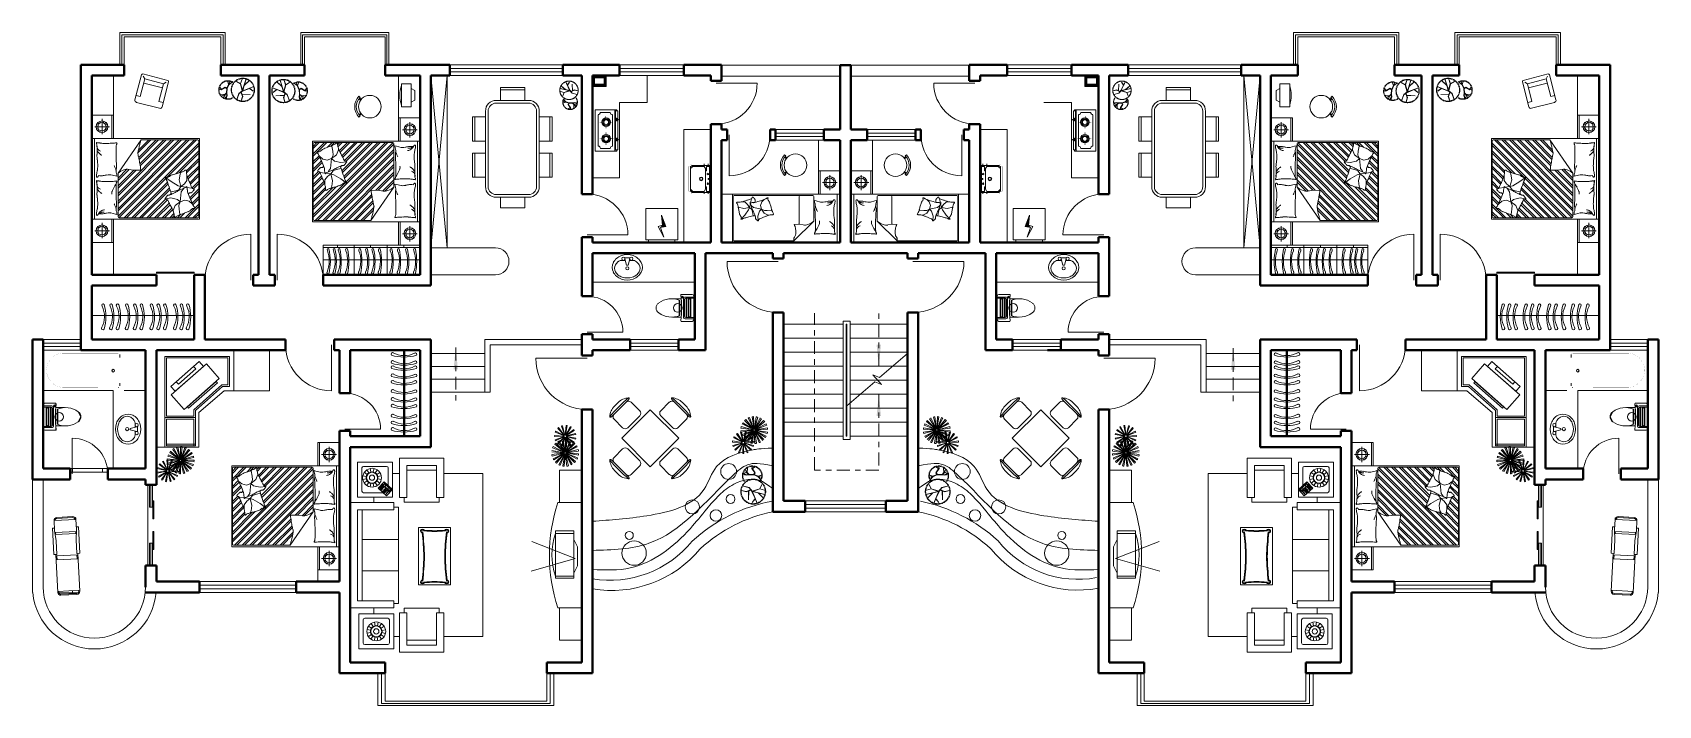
# Model space of a CAD drawing. Header units: millimetres. Extents: x 2835.4 to 2865.6, y 2144.9 to 2157.4.
import ezdxf

# ---------------------------------------------------------------- set-up
doc = ezdxf.new("R2010")
doc.units = ezdxf.units.MM
doc.linetypes.add('ACAD_ISO10W100', pattern=[18, 12, -3, 0, -3])
for name, color, linetype, lineweight in [('cOtAs 1', 254, 'Continuous', 5), ('FLOOR', 2, 'Continuous', 5), ('FURNITURE', 220, 'Continuous', 5), ('Muro1', 162, 'Continuous', 40), ('Puertas', 52, 'Continuous', 5), ('STAIR', 2, 'Continuous', 5), ('WINDOW', 2, 'Continuous', 5)]:
    doc.layers.add(name, color=color, linetype=linetype, lineweight=lineweight)
doc.styles.add('ATT', font='txt')
doc.styles.add('DIM_FONT', font='SIMPLEX.shx', dxfattribs={"width": 0.8})
doc.styles.get("Standard").update_dxf_attribs({"font": 'arial.ttf'})

# ---------------------------------------------------------------- blocks, each defined once
blk = doc.blocks.new('_ARROW')
blk.add_solid([(0, 0), (-1, 0.1), (-1, -0.1)])
blk = doc.blocks.new('_C69BGH')
at = {"color": 0, "linetype": 'ByBlock'}
for p, q in [((-13.8, 12.8), (-13.8, -11.2)), ((11.2, 13.8), (-12.8, 13.8)), ((-9.8, 9.8), (-11.8, 11.8)), ((-9.8, 9.8), (-9.8, -8.2)), ((7.2, 9.8), (-9.8, 9.8)), ((-5.8, 9.8), (-5.8, -8.2)), ((7.2, 9.8), (7.2, 13.8)), ((13.2, -10.2), (13.2, 11.8)), ((-12.8, -12.2), (11.2, -12.2)), ((-9.8, -8.2), (-11.8, -10.2)), ((-9.8, -8.2), (7.2, -8.2)), ((7.2, -12.2), (7.2, -8.2))]:
    blk.add_line(p, q, dxfattribs=at)
for centre, radius, start, end in [((-12.8, 12.8), 1, 90, 180), ((11.2, 11.8), 2, 0, 90), ((-12.8, -11.2), 1, 180, 270), ((11.2, -10.2), 2, 270, 0)]:
    blk.add_arc(centre, radius, start, end, dxfattribs=at)
at = {"color": 0, "linetype": 'ByBlock', "style": 'ATT', "flags": 9}
for tag in ['XSIZE', 'YSIZE']:
    blk.add_attdef(tag, (0, 0), '', height=0.5, dxfattribs=at)
blk = doc.blocks.new('_C103PAV')
at = {"color": 0, "linetype": 'ByBlock'}
for p, q in [((-8.2, 5.5), (-4.2, 7.5)), ((-8.2, 0.5), (-8.2, 5.5)), ((-8.2, 0.5), (-8.2, -4.5)), ((5.8, 12.5), (-4.2, 12.5)), ((-4.2, 12.5), (-4.2, -11.5)), ((5.8, -11.5), (5.8, 12.5)), ((-8.2, -4.5), (-4.2, -6.5)), ((5.8, -11.5), (-4.2, -11.5))]:
    blk.add_line(p, q, dxfattribs=at)
blk.add_arc((-29.7, 0.5), 37, 343.6295, 16.3705, dxfattribs=at)
at = {"color": 0, "linetype": 'ByBlock', "style": 'ATT', "flags": 9}
for tag in ['XSIZE', 'YSIZE']:
    blk.add_attdef(tag, (0, 0), '', height=0.5, dxfattribs=at)
blk = doc.blocks.new('_E61ILV')
at = {"linetype": 'Continuous'}
for p, q in [((176, -385), (176, 379)), ((228, 196), (228, 202)), ((228, -175), (228, -169))]:
    blk.add_line(p, q, dxfattribs=at)
for points in [[(211, 379), (-189, 379), (-189, -385), (211, -385), (211, -366)], [(-94, 331), (93, 331)], [(230, -187), (230, -366), (189, -366), (189, 362)], [(189, 362), (230, 362), (230, 215)], [(211, 362), (211, 379)], [(-134, -293), (-134, 290)], [(134, 290), (134, -296)], [(230, 184), (230, -156)], [(93, -337), (-90, -337)]]:
    blk.add_lwpolyline(points, dxfattribs=at)
at = {"linetype": 'Continuous', "const_width": 10}
for points in [[(-63, 152), (-104, 152)], [(7, 259), (7, 217)], [(12, 95), (12, 36)], [(142, 152), (92, 152)], [(-52, -158), (-107, -158)], [(12, -35), (12, -79)], [(12, -236), (12, -271)], [(147, -156), (82, -156)]]:
    blk.add_lwpolyline(points, dxfattribs=at)
at = {"linetype": 'Continuous'}
for points in [[(213, 223, 0.174705), (209, 222, 0.104203), (204, 216, 0.064948), (202, 209, 0.051099), (201, 199, 0.051099), (202, 190, 0.064948), (204, 182, 0.104203), (209, 177, 0.174705), (213, 175, 0.171308), (217, 177, 0.104203)], [(221, 223, 0.174705), (217, 222, 0.104203), (212, 216, 0.064948), (210, 209, 0.051099), (209, 199, 0.051099), (210, 190, 0.064948), (212, 182, 0.104203), (217, 177, 0.174705), (221, 175, 0.174705), (225, 177, 0.104203), (229, 182, 0.122225), (232, 196, 0.051099)], [(217, 222, 0.171308), (213, 223, 0.174705)], [(232, 202, 0.122225), (229, 216, 0.104203), (225, 222, 0.174705), (221, 223, 0.174705)], [(213, -148, 0.174705), (209, -149, 0.104203), (204, -155, 0.064948), (202, -162, 0.051099), (201, -172, 0.051099), (202, -181, 0.064948), (204, -189, 0.104203), (209, -194, 0.174705), (213, -196, 0.171308), (217, -194, 0.104203)], [(221, -148, 0.174705), (217, -149, 0.104203), (212, -155, 0.064948), (210, -162, 0.051099), (209, -172, 0.051099), (210, -181, 0.064948), (212, -189, 0.104203), (217, -194, 0.174705), (221, -196, 0.174705), (225, -194, 0.104203), (229, -189, 0.122225), (232, -175, 0.051099)], [(217, -149, 0.171308), (213, -148, 0.174705)], [(232, -169, 0.122225), (229, -155, 0.104203), (225, -149, 0.174705), (221, -148, 0.174705)]]:
    blk.add_lwpolyline(points, format="xyb", dxfattribs=at)
for points in [[(219, 202), (245, 202), (245, 196), (219, 196)], [(219, -169), (245, -169), (245, -175), (219, -175)]]:
    blk.add_lwpolyline(points, close=True, dxfattribs=at)
for centre, radius in [((17, 152), 80), ((17, 152), 60.4), ((17, 152), 43.8), ((17, -156), 80), ((17, -156), 60.4), ((17, -156), 43.8)]:
    blk.add_circle(centre, radius, dxfattribs=at)
for centre, radius, start, end in [((-134, 331), 40.7, 270, 0), ((134, 331), 40.7, 180, 270), ((-134, -337), 44.4, 0, 90), ((134, -337), 40.7, 90, 180)]:
    blk.add_arc(centre, radius, start, end, dxfattribs=at)
at = {"style": 'DIM_FONT', "width": 0.8, "flags": 9}
blk.add_attdef('XSIZE', (0, 0), '', height=0.5, dxfattribs=at)
at = {"linetype": 'Continuous', "flags": 9}
for tag in ['XSIZE', 'YSIZE']:
    blk.add_attdef(tag, (12, 0), '', height=0.5, rotation=270, dxfattribs=at)
blk = doc.blocks.new('apto.')
at = {"layer": 'cOtAs 1', "linetype": 'ACAD_ISO10W100', "lineweight": 5, "ltscale": 0.02}
for points in [[(2851.153, 2150.682), (2851.153, 2149.272), (2849.957, 2149.272), (2849.957, 2152.189)], [(2851.153, 2151.202), (2851.153, 2152.234)], [(2843.296, 2151.549), (2843.296, 2150.473)], [(2857.736, 2151.537), (2857.736, 2150.55)]]:
    blk.add_lwpolyline(points, dxfattribs=at)
at = {"layer": 'FLOOR', "const_width": 0.04}
for points in [[(2846.071, 2156.422), (2845.855, 2156.422), (2845.855, 2156.582), (2846.071, 2156.582)], [(2854.999, 2156.422), (2855.215, 2156.422), (2855.215, 2156.582), (2854.999, 2156.582)]]:
    blk.add_lwpolyline(points, close=True, dxfattribs=at)
at = {"layer": 'FURNITURE', "linetype": 'ByBlock'}
for p, q in [((2839.015, 2157.402), (2837.055, 2157.402)), ((2837.055, 2156.802), (2837.055, 2157.402)), ((2838.975, 2157.362), (2837.095, 2157.362)), ((2837.095, 2156.802), (2837.095, 2157.362)), ((2838.935, 2157.322), (2837.135, 2157.322)), ((2837.135, 2156.802), (2837.135, 2157.322)), ((2838.935, 2156.802), (2838.935, 2157.322)), ((2838.975, 2156.802), (2838.975, 2157.362)), ((2839.015, 2156.802), (2839.015, 2157.402)), ((2842.052, 2157.402), (2840.419, 2157.402)), ((2840.419, 2156.802), (2840.419, 2157.402)), ((2842.019, 2157.362), (2840.452, 2157.362)), ((2840.452, 2156.802), (2840.452, 2157.362)), ((2841.985, 2157.322), (2840.485, 2157.322)), ((2840.485, 2156.802), (2840.485, 2157.322)), ((2841.985, 2156.802), (2841.985, 2157.322)), ((2842.019, 2156.802), (2842.019, 2157.362)), ((2842.052, 2156.802), (2842.052, 2157.402)), ((2858.855, 2157.402), (2860.815, 2157.402)), ((2858.855, 2156.802), (2858.855, 2157.402)), ((2858.895, 2157.362), (2860.775, 2157.362)), ((2858.895, 2156.802), (2858.895, 2157.362)), ((2858.935, 2157.322), (2860.735, 2157.322)), ((2858.935, 2156.802), (2858.935, 2157.322)), ((2860.735, 2156.802), (2860.735, 2157.322)), ((2860.775, 2156.802), (2860.775, 2157.362)), ((2860.815, 2156.802), (2860.815, 2157.402)), ((2861.855, 2157.402), (2863.815, 2157.402)), ((2861.855, 2156.802), (2861.855, 2157.402)), ((2861.895, 2157.362), (2863.775, 2157.362)), ((2861.895, 2156.802), (2861.895, 2157.362)), ((2861.935, 2157.322), (2863.735, 2157.322)), ((2861.935, 2156.802), (2861.935, 2157.322)), ((2863.735, 2156.802), (2863.735, 2157.322)), ((2863.775, 2156.802), (2863.775, 2157.362)), ((2863.815, 2156.802), (2863.815, 2157.402)), ((2837.135, 2156.802), (2837.135, 2157.098)), ((2838.935, 2156.802), (2838.935, 2157.098)), ((2840.485, 2156.802), (2840.485, 2157.098)), ((2841.985, 2156.802), (2841.985, 2157.098)), ((2858.935, 2156.802), (2858.935, 2157.098)), ((2860.735, 2156.802), (2860.735, 2157.098)), ((2861.935, 2156.802), (2861.935, 2157.098)), ((2863.735, 2156.802), (2863.735, 2157.098)), ((2836.938, 2155.866), (2836.938, 2156.602)), ((2842.232, 2155.816), (2842.232, 2156.602)), ((2843.135, 2153.402), (2842.835, 2156.602)), ((2842.835, 2153.402), (2843.135, 2156.602)), ((2843.135, 2156.602), (2843.135, 2153.402)), ((2845.285, 2156.802), (2843.185, 2156.802)), ((2843.185, 2156.735), (2845.285, 2156.735)), ((2843.185, 2156.669), (2845.285, 2156.669)), ((2845.285, 2156.602), (2843.185, 2156.602)), ((2846.335, 2156.802), (2847.535, 2156.802)), ((2847.535, 2156.735), (2846.335, 2156.735)), ((2847.535, 2156.669), (2846.335, 2156.669)), ((2846.335, 2156.602), (2847.535, 2156.602)), ((2846.852, 2156.602), (2846.852, 2156.102)), ((2853.535, 2156.802), (2854.735, 2156.802)), ((2854.735, 2156.735), (2853.535, 2156.735)), ((2854.735, 2156.669), (2853.535, 2156.669)), ((2853.535, 2156.602), (2854.735, 2156.602)), ((2855.785, 2156.802), (2857.885, 2156.802)), ((2857.885, 2156.735), (2855.785, 2156.735)), ((2857.885, 2156.669), (2855.785, 2156.669)), ((2855.785, 2156.602), (2857.885, 2156.602)), ((2857.935, 2153.402), (2858.235, 2156.602)), ((2857.935, 2156.602), (2857.935, 2153.402)), ((2858.235, 2153.402), (2857.935, 2156.602)), ((2864.132, 2155.866), (2864.132, 2156.602)), ((2838.905, 2156.333), (2838.887, 2156.332)), ((2838.906, 2156.349), (2838.888, 2156.351)), ((2838.906, 2156.316), (2838.889, 2156.314)), ((2838.908, 2156.366), (2838.891, 2156.37)), ((2838.909, 2156.299), (2838.892, 2156.295)), ((2838.912, 2156.382), (2838.895, 2156.388)), ((2838.914, 2156.283), (2838.897, 2156.278)), ((2838.918, 2156.398), (2838.902, 2156.405)), ((2838.943, 2156.34), (2838.907, 2156.342)), ((2838.907, 2156.342), (2838.938, 2156.337)), ((2838.926, 2156.413), (2838.91, 2156.422)), ((2838.943, 2156.346), (2838.912, 2156.386)), ((2838.912, 2156.386), (2838.943, 2156.34)), ((2838.935, 2156.427), (2838.92, 2156.438)), ((2838.945, 2156.441), (2838.932, 2156.452)), ((2839.016, 2156.381), (2838.938, 2156.337)), ((2839.015, 2156.388), (2838.943, 2156.346)), ((2838.957, 2156.453), (2838.945, 2156.466)), ((2838.97, 2156.463), (2838.959, 2156.478)), ((2838.984, 2156.473), (2838.974, 2156.488)), ((2838.998, 2156.48), (2838.991, 2156.497)), ((2839.014, 2156.487), (2839.008, 2156.504)), ((2839.045, 2156.367), (2839.015, 2156.388)), ((2839.046, 2156.358), (2839.016, 2156.381)), ((2839.03, 2156.491), (2839.026, 2156.509)), ((2839.042, 2156.363), (2839.039, 2156.279)), ((2839.043, 2156.274), (2839.051, 2156.362)), ((2839.047, 2156.494), (2839.045, 2156.512)), ((2839.078, 2156.435), (2839.045, 2156.367)), ((2839.052, 2156.368), (2839.087, 2156.438)), ((2839.082, 2156.44), (2839.061, 2156.49)), ((2839.061, 2156.49), (2839.078, 2156.435)), ((2839.063, 2156.495), (2839.063, 2156.513)), ((2839.08, 2156.495), (2839.082, 2156.512)), ((2839.098, 2156.486), (2839.082, 2156.44)), ((2839.085, 2156.443), (2839.098, 2156.486)), ((2839.136, 2156.476), (2839.085, 2156.443)), ((2839.087, 2156.438), (2839.136, 2156.476)), ((2839.097, 2156.492), (2839.1, 2156.51)), ((2839.113, 2156.488), (2839.118, 2156.505)), ((2839.137, 2156.339), (2839.119, 2156.339)), ((2839.138, 2156.355), (2839.12, 2156.356)), ((2839.138, 2156.322), (2839.12, 2156.321)), ((2839.14, 2156.371), (2839.122, 2156.373)), ((2839.139, 2156.306), (2839.122, 2156.304)), ((2839.142, 2156.291), (2839.125, 2156.287)), ((2839.143, 2156.386), (2839.126, 2156.391)), ((2839.129, 2156.482), (2839.136, 2156.499)), ((2839.148, 2156.402), (2839.131, 2156.407)), ((2839.153, 2156.417), (2839.137, 2156.424)), ((2839.144, 2156.475), (2839.153, 2156.49)), ((2839.16, 2156.431), (2839.144, 2156.44)), ((2839.168, 2156.445), (2839.153, 2156.455)), ((2839.177, 2156.459), (2839.163, 2156.469)), ((2839.187, 2156.471), (2839.174, 2156.483)), ((2839.198, 2156.483), (2839.186, 2156.496)), ((2839.21, 2156.494), (2839.199, 2156.507)), ((2839.223, 2156.504), (2839.212, 2156.518)), ((2839.298, 2156.456), (2839.225, 2156.493)), ((2839.225, 2156.493), (2839.298, 2156.452)), ((2839.236, 2156.512), (2839.227, 2156.528)), ((2839.25, 2156.52), (2839.242, 2156.536)), ((2839.265, 2156.527), (2839.258, 2156.543)), ((2839.33, 2156.317), (2839.269, 2156.27)), ((2839.272, 2156.267), (2839.342, 2156.319)), ((2839.28, 2156.532), (2839.275, 2156.549)), ((2839.296, 2156.537), (2839.292, 2156.554)), ((2839.329, 2156.534), (2839.298, 2156.456)), ((2839.298, 2156.452), (2839.331, 2156.316)), ((2839.301, 2156.455), (2839.329, 2156.534)), ((2839.337, 2156.325), (2839.301, 2156.455)), ((2839.306, 2156.299), (2839.334, 2156.214)), ((2839.311, 2156.54), (2839.309, 2156.557)), ((2839.339, 2156.216), (2839.311, 2156.297)), ((2839.327, 2156.541), (2839.326, 2156.559)), ((2839.403, 2156.539), (2839.331, 2156.316)), ((2839.464, 2156.365), (2839.337, 2156.313)), ((2839.341, 2156.32), (2839.369, 2156.419)), ((2839.342, 2156.321), (2839.543, 2156.397)), ((2839.344, 2156.542), (2839.344, 2156.56)), ((2839.36, 2156.541), (2839.361, 2156.559)), ((2839.457, 2156.505), (2839.369, 2156.419)), ((2839.371, 2156.428), (2839.403, 2156.539)), ((2839.371, 2156.428), (2839.457, 2156.505)), ((2839.376, 2156.539), (2839.379, 2156.557)), ((2839.391, 2156.536), (2839.396, 2156.553)), ((2839.407, 2156.531), (2839.412, 2156.548)), ((2839.422, 2156.526), (2839.429, 2156.542)), ((2839.436, 2156.519), (2839.445, 2156.535)), ((2839.45, 2156.511), (2839.46, 2156.526)), ((2839.464, 2156.502), (2839.474, 2156.516)), ((2839.532, 2156.31), (2839.464, 2156.365)), ((2839.543, 2156.397), (2839.468, 2156.366)), ((2839.468, 2156.366), (2839.532, 2156.31)), ((2839.476, 2156.492), (2839.488, 2156.505)), ((2839.488, 2156.481), (2839.501, 2156.493)), ((2839.499, 2156.469), (2839.512, 2156.48)), ((2839.509, 2156.456), (2839.523, 2156.466)), ((2839.518, 2156.443), (2839.533, 2156.452)), ((2839.525, 2156.428), (2839.541, 2156.436)), ((2839.532, 2156.414), (2839.548, 2156.421)), ((2839.537, 2156.399), (2839.554, 2156.404)), ((2839.541, 2156.287), (2839.558, 2156.283)), ((2839.542, 2156.383), (2839.559, 2156.387)), ((2839.544, 2156.303), (2839.562, 2156.3)), ((2839.545, 2156.367), (2839.562, 2156.37)), ((2839.546, 2156.351), (2839.564, 2156.353)), ((2839.546, 2156.319), (2839.564, 2156.318)), ((2839.547, 2156.335), (2839.565, 2156.335)), ((2839.89, 2156.329), (2839.872, 2156.33)), ((2839.89, 2156.313), (2839.872, 2156.313)), ((2839.89, 2156.297), (2839.873, 2156.295)), ((2839.892, 2156.345), (2839.874, 2156.348)), ((2839.892, 2156.281), (2839.875, 2156.278)), ((2839.895, 2156.361), (2839.878, 2156.365)), ((2839.899, 2156.377), (2839.882, 2156.382)), ((2839.905, 2156.392), (2839.888, 2156.398)), ((2840.095, 2156.299), (2839.893, 2156.374)), ((2839.893, 2156.374), (2839.968, 2156.344)), ((2839.911, 2156.406), (2839.895, 2156.414)), ((2839.919, 2156.42), (2839.904, 2156.43)), ((2839.968, 2156.344), (2839.905, 2156.287)), ((2839.905, 2156.287), (2839.972, 2156.343)), ((2839.928, 2156.434), (2839.913, 2156.444)), ((2839.938, 2156.447), (2839.924, 2156.458)), ((2839.948, 2156.458), (2839.936, 2156.471)), ((2839.96, 2156.469), (2839.949, 2156.483)), ((2839.973, 2156.48), (2839.962, 2156.494)), ((2839.972, 2156.343), (2840.1, 2156.291)), ((2839.986, 2156.489), (2839.977, 2156.504)), ((2840.065, 2156.405), (2839.979, 2156.482)), ((2839.979, 2156.482), (2840.068, 2156.397)), ((2840, 2156.497), (2839.992, 2156.512)), ((2840.015, 2156.503), (2840.008, 2156.52)), ((2840.03, 2156.509), (2840.024, 2156.526)), ((2840.034, 2156.517), (2840.106, 2156.294)), ((2840.065, 2156.405), (2840.034, 2156.517)), ((2840.045, 2156.514), (2840.041, 2156.531)), ((2840.061, 2156.517), (2840.058, 2156.534)), ((2840.096, 2156.298), (2840.068, 2156.397)), ((2840.077, 2156.519), (2840.075, 2156.537)), ((2840.093, 2156.52), (2840.093, 2156.537)), ((2840.164, 2156.245), (2840.095, 2156.297)), ((2840.1, 2156.303), (2840.135, 2156.433)), ((2840.138, 2156.43), (2840.106, 2156.294)), ((2840.107, 2156.295), (2840.168, 2156.248)), ((2840.135, 2156.433), (2840.108, 2156.512)), ((2840.108, 2156.512), (2840.139, 2156.434)), ((2840.109, 2156.519), (2840.11, 2156.537)), ((2840.125, 2156.517), (2840.128, 2156.535)), ((2840.211, 2156.471), (2840.138, 2156.43)), ((2840.139, 2156.434), (2840.211, 2156.471)), ((2840.141, 2156.514), (2840.145, 2156.532)), ((2840.156, 2156.51), (2840.162, 2156.527)), ((2840.171, 2156.505), (2840.178, 2156.521)), ((2840.186, 2156.498), (2840.194, 2156.514)), ((2840.2, 2156.49), (2840.209, 2156.506)), ((2840.214, 2156.481), (2840.224, 2156.496)), ((2840.226, 2156.472), (2840.238, 2156.485)), ((2840.238, 2156.461), (2840.251, 2156.473)), ((2840.249, 2156.449), (2840.263, 2156.461)), ((2840.259, 2156.436), (2840.274, 2156.447)), ((2840.268, 2156.423), (2840.284, 2156.433)), ((2840.276, 2156.409), (2840.292, 2156.417)), ((2840.283, 2156.395), (2840.3, 2156.402)), ((2840.292, 2156.453), (2840.284, 2156.468)), ((2840.289, 2156.38), (2840.306, 2156.385)), ((2840.293, 2156.364), (2840.311, 2156.368)), ((2840.297, 2156.348), (2840.314, 2156.351)), ((2840.297, 2156.284), (2840.315, 2156.282)), ((2840.299, 2156.332), (2840.316, 2156.334)), ((2840.299, 2156.316), (2840.317, 2156.316)), ((2840.299, 2156.3), (2840.317, 2156.299)), ((2840.35, 2156.416), (2840.3, 2156.453)), ((2840.3, 2156.453), (2840.351, 2156.421)), ((2840.308, 2156.46), (2840.301, 2156.476)), ((2840.323, 2156.466), (2840.318, 2156.483)), ((2840.34, 2156.47), (2840.336, 2156.487)), ((2840.351, 2156.421), (2840.338, 2156.464)), ((2840.338, 2156.464), (2840.354, 2156.418)), ((2840.384, 2156.346), (2840.35, 2156.416)), ((2840.354, 2156.418), (2840.375, 2156.468)), ((2840.356, 2156.472), (2840.355, 2156.49)), ((2840.375, 2156.468), (2840.358, 2156.413)), ((2840.358, 2156.413), (2840.391, 2156.345)), ((2840.373, 2156.473), (2840.373, 2156.491)), ((2840.394, 2156.252), (2840.386, 2156.34)), ((2840.39, 2156.472), (2840.392, 2156.49)), ((2840.39, 2156.336), (2840.421, 2156.359)), ((2840.391, 2156.345), (2840.422, 2156.366)), ((2840.394, 2156.341), (2840.397, 2156.257)), ((2840.406, 2156.469), (2840.41, 2156.486)), ((2840.421, 2156.359), (2840.498, 2156.315)), ((2840.422, 2156.465), (2840.428, 2156.481)), ((2840.422, 2156.366), (2840.493, 2156.324)), ((2840.438, 2156.458), (2840.445, 2156.474)), ((2840.453, 2156.45), (2840.462, 2156.466)), ((2840.467, 2156.441), (2840.477, 2156.455)), ((2840.48, 2156.43), (2840.492, 2156.443)), ((2840.491, 2156.418), (2840.505, 2156.43)), ((2840.493, 2156.324), (2840.524, 2156.364)), ((2840.524, 2156.364), (2840.494, 2156.318)), ((2840.494, 2156.318), (2840.529, 2156.32)), ((2840.529, 2156.32), (2840.498, 2156.315)), ((2840.502, 2156.405), (2840.516, 2156.415)), ((2840.511, 2156.391), (2840.526, 2156.4)), ((2840.518, 2156.376), (2840.535, 2156.383)), ((2840.524, 2156.36), (2840.541, 2156.365)), ((2840.528, 2156.344), (2840.546, 2156.347)), ((2840.53, 2156.327), (2840.548, 2156.329)), ((2840.53, 2156.294), (2840.548, 2156.292)), ((2840.531, 2156.311), (2840.549, 2156.31)), ((2844.579, 2156.382), (2844.129, 2156.382)), ((2844.129, 2156.382), (2844.129, 2156.141)), ((2844.579, 2156.338), (2844.129, 2156.338)), ((2844.129, 2156.338), (2844.129, 2156.141)), ((2844.579, 2156.141), (2844.579, 2156.382)), ((2844.579, 2156.141), (2844.579, 2156.338)), ((2845.236, 2156.341), (2845.222, 2156.342)), ((2845.236, 2156.328), (2845.222, 2156.328)), ((2845.236, 2156.315), (2845.222, 2156.314)), ((2845.238, 2156.354), (2845.224, 2156.356)), ((2845.238, 2156.303), (2845.224, 2156.3)), ((2845.24, 2156.367), (2845.227, 2156.37)), ((2845.24, 2156.29), (2845.227, 2156.287)), ((2845.244, 2156.379), (2845.23, 2156.383)), ((2845.248, 2156.391), (2845.235, 2156.396)), ((2845.235, 2156.363), (2845.417, 2156.321)), ((2845.326, 2156.345), (2845.235, 2156.363)), ((2845.254, 2156.403), (2845.241, 2156.409)), ((2845.308, 2156.288), (2845.244, 2156.304)), ((2845.244, 2156.304), (2845.308, 2156.285)), ((2845.26, 2156.414), (2845.248, 2156.421)), ((2845.267, 2156.425), (2845.256, 2156.433)), ((2845.326, 2156.345), (2845.258, 2156.408)), ((2845.258, 2156.408), (2845.333, 2156.344)), ((2845.275, 2156.435), (2845.264, 2156.444)), ((2845.284, 2156.444), (2845.274, 2156.454)), ((2845.308, 2156.285), (2845.283, 2156.224)), ((2845.283, 2156.224), (2845.311, 2156.285)), ((2845.293, 2156.453), (2845.284, 2156.464)), ((2845.304, 2156.461), (2845.295, 2156.472)), ((2845.314, 2156.468), (2845.307, 2156.48)), ((2845.409, 2156.325), (2845.308, 2156.288)), ((2845.311, 2156.285), (2845.417, 2156.321)), ((2845.325, 2156.474), (2845.319, 2156.487)), ((2845.337, 2156.48), (2845.332, 2156.493)), ((2845.413, 2156.328), (2845.333, 2156.344)), ((2845.412, 2156.329), (2845.338, 2156.485)), ((2845.338, 2156.485), (2845.368, 2156.427)), ((2845.349, 2156.484), (2845.345, 2156.498)), ((2845.362, 2156.488), (2845.358, 2156.502)), ((2845.368, 2156.427), (2845.409, 2156.481)), ((2845.409, 2156.481), (2845.369, 2156.424)), ((2845.369, 2156.424), (2845.419, 2156.326)), ((2845.374, 2156.49), (2845.372, 2156.504)), ((2845.387, 2156.492), (2845.386, 2156.506)), ((2845.4, 2156.492), (2845.4, 2156.506)), ((2845.413, 2156.492), (2845.414, 2156.506)), ((2845.46, 2156.278), (2845.414, 2156.329)), ((2845.417, 2156.32), (2845.458, 2156.274)), ((2845.426, 2156.49), (2845.428, 2156.504)), ((2845.433, 2156.303), (2845.498, 2156.33)), ((2845.496, 2156.335), (2845.434, 2156.306)), ((2845.438, 2156.488), (2845.441, 2156.502)), ((2845.451, 2156.484), (2845.455, 2156.498)), ((2845.462, 2156.321), (2845.46, 2156.444)), ((2845.46, 2156.444), (2845.465, 2156.319)), ((2845.463, 2156.48), (2845.468, 2156.493)), ((2845.474, 2156.474), (2845.481, 2156.487)), ((2845.486, 2156.468), (2845.493, 2156.48)), ((2845.496, 2156.461), (2845.505, 2156.472)), ((2845.564, 2156.319), (2845.496, 2156.335)), ((2845.498, 2156.33), (2845.564, 2156.319)), ((2845.506, 2156.453), (2845.516, 2156.464)), ((2845.516, 2156.444), (2845.526, 2156.454)), ((2845.525, 2156.435), (2845.535, 2156.444)), ((2845.533, 2156.425), (2845.544, 2156.433)), ((2845.54, 2156.414), (2845.552, 2156.421)), ((2845.546, 2156.403), (2845.559, 2156.409)), ((2845.551, 2156.391), (2845.565, 2156.396)), ((2845.556, 2156.379), (2845.569, 2156.383)), ((2845.559, 2156.367), (2845.573, 2156.37)), ((2845.559, 2156.29), (2845.573, 2156.287)), ((2845.562, 2156.354), (2845.576, 2156.356)), ((2845.562, 2156.303), (2845.576, 2156.3)), ((2845.563, 2156.341), (2845.578, 2156.342)), ((2845.563, 2156.315), (2845.578, 2156.314)), ((2845.564, 2156.328), (2845.578, 2156.328)), ((2855.507, 2156.328), (2855.492, 2156.328)), ((2855.507, 2156.341), (2855.493, 2156.342)), ((2855.507, 2156.315), (2855.493, 2156.314)), ((2855.509, 2156.354), (2855.495, 2156.356)), ((2855.509, 2156.303), (2855.495, 2156.3)), ((2855.511, 2156.367), (2855.497, 2156.37)), ((2855.511, 2156.29), (2855.497, 2156.287)), ((2855.515, 2156.379), (2855.501, 2156.383)), ((2855.519, 2156.391), (2855.506, 2156.396)), ((2855.506, 2156.319), (2855.574, 2156.335)), ((2855.572, 2156.33), (2855.506, 2156.319)), ((2855.525, 2156.403), (2855.512, 2156.409)), ((2855.531, 2156.414), (2855.519, 2156.421)), ((2855.538, 2156.425), (2855.526, 2156.433)), ((2855.546, 2156.435), (2855.535, 2156.444)), ((2855.555, 2156.444), (2855.545, 2156.454)), ((2855.564, 2156.453), (2855.555, 2156.464)), ((2855.574, 2156.461), (2855.566, 2156.472)), ((2855.638, 2156.303), (2855.572, 2156.33)), ((2855.574, 2156.335), (2855.637, 2156.306)), ((2855.585, 2156.468), (2855.578, 2156.48)), ((2855.596, 2156.474), (2855.59, 2156.487)), ((2855.608, 2156.48), (2855.602, 2156.493)), ((2855.61, 2156.444), (2855.605, 2156.319)), ((2855.608, 2156.321), (2855.61, 2156.444)), ((2855.61, 2156.278), (2855.657, 2156.329)), ((2855.654, 2156.32), (2855.612, 2156.274)), ((2855.62, 2156.484), (2855.616, 2156.498)), ((2855.632, 2156.488), (2855.629, 2156.502)), ((2855.645, 2156.49), (2855.643, 2156.504)), ((2855.701, 2156.424), (2855.651, 2156.326)), ((2855.836, 2156.363), (2855.653, 2156.321)), ((2855.759, 2156.285), (2855.653, 2156.321)), ((2855.658, 2156.492), (2855.657, 2156.506)), ((2855.657, 2156.328), (2855.738, 2156.344)), ((2855.658, 2156.329), (2855.732, 2156.485)), ((2855.661, 2156.325), (2855.762, 2156.288)), ((2855.703, 2156.427), (2855.662, 2156.481)), ((2855.662, 2156.481), (2855.701, 2156.424)), ((2855.671, 2156.492), (2855.671, 2156.506)), ((2855.684, 2156.492), (2855.685, 2156.506)), ((2855.696, 2156.49), (2855.699, 2156.504)), ((2855.732, 2156.485), (2855.703, 2156.427)), ((2855.709, 2156.488), (2855.712, 2156.502)), ((2855.721, 2156.484), (2855.726, 2156.498)), ((2855.733, 2156.48), (2855.739, 2156.493)), ((2855.812, 2156.408), (2855.738, 2156.344)), ((2855.745, 2156.474), (2855.752, 2156.487)), ((2855.745, 2156.345), (2855.812, 2156.408)), ((2855.745, 2156.345), (2855.836, 2156.363)), ((2855.756, 2156.468), (2855.764, 2156.48)), ((2855.787, 2156.224), (2855.759, 2156.285)), ((2855.762, 2156.288), (2855.827, 2156.304)), ((2855.827, 2156.304), (2855.763, 2156.285)), ((2855.763, 2156.285), (2855.787, 2156.224)), ((2855.767, 2156.461), (2855.775, 2156.472)), ((2855.777, 2156.453), (2855.786, 2156.464)), ((2855.787, 2156.444), (2855.797, 2156.454)), ((2855.795, 2156.435), (2855.806, 2156.444)), ((2855.803, 2156.425), (2855.815, 2156.433)), ((2855.81, 2156.414), (2855.823, 2156.421)), ((2855.817, 2156.403), (2855.829, 2156.409)), ((2855.822, 2156.391), (2855.835, 2156.396)), ((2855.827, 2156.379), (2855.84, 2156.383)), ((2855.83, 2156.367), (2855.844, 2156.37)), ((2855.83, 2156.29), (2855.844, 2156.287)), ((2855.833, 2156.354), (2855.847, 2156.356)), ((2855.833, 2156.303), (2855.847, 2156.3)), ((2855.834, 2156.341), (2855.848, 2156.342)), ((2855.834, 2156.315), (2855.848, 2156.314)), ((2855.835, 2156.328), (2855.849, 2156.328)), ((2856.491, 2156.141), (2856.491, 2156.382)), ((2856.491, 2156.382), (2856.941, 2156.382)), ((2856.491, 2156.141), (2856.491, 2156.338)), ((2856.491, 2156.338), (2856.941, 2156.338)), ((2856.941, 2156.382), (2856.941, 2156.141)), ((2856.941, 2156.338), (2856.941, 2156.141)), ((2860.54, 2156.327), (2860.522, 2156.329)), ((2860.539, 2156.311), (2860.522, 2156.31)), ((2860.54, 2156.294), (2860.523, 2156.292)), ((2860.542, 2156.344), (2860.525, 2156.347)), ((2860.547, 2156.36), (2860.53, 2156.365)), ((2860.552, 2156.376), (2860.536, 2156.383)), ((2860.577, 2156.318), (2860.542, 2156.32)), ((2860.542, 2156.32), (2860.573, 2156.315)), ((2860.56, 2156.391), (2860.544, 2156.4)), ((2860.577, 2156.324), (2860.546, 2156.364)), ((2860.546, 2156.364), (2860.577, 2156.318)), ((2860.569, 2156.405), (2860.554, 2156.415)), ((2860.579, 2156.418), (2860.566, 2156.43)), ((2860.65, 2156.359), (2860.573, 2156.315)), ((2860.649, 2156.366), (2860.577, 2156.324)), ((2860.591, 2156.43), (2860.579, 2156.443)), ((2860.604, 2156.441), (2860.593, 2156.455)), ((2860.618, 2156.45), (2860.609, 2156.466)), ((2860.633, 2156.458), (2860.625, 2156.474)), ((2860.648, 2156.465), (2860.642, 2156.481)), ((2860.679, 2156.345), (2860.649, 2156.366)), ((2860.68, 2156.336), (2860.65, 2156.359)), ((2860.664, 2156.469), (2860.66, 2156.486)), ((2860.676, 2156.341), (2860.673, 2156.257)), ((2860.677, 2156.252), (2860.685, 2156.34)), ((2860.681, 2156.472), (2860.679, 2156.49)), ((2860.712, 2156.413), (2860.679, 2156.345)), ((2860.686, 2156.346), (2860.721, 2156.416)), ((2860.716, 2156.418), (2860.696, 2156.468)), ((2860.696, 2156.468), (2860.712, 2156.413)), ((2860.698, 2156.473), (2860.697, 2156.491)), ((2860.714, 2156.472), (2860.716, 2156.49)), ((2860.732, 2156.464), (2860.716, 2156.418)), ((2860.719, 2156.421), (2860.732, 2156.464)), ((2860.77, 2156.453), (2860.719, 2156.421)), ((2860.721, 2156.416), (2860.77, 2156.453)), ((2860.731, 2156.47), (2860.734, 2156.487)), ((2860.747, 2156.466), (2860.752, 2156.483)), ((2860.771, 2156.316), (2860.753, 2156.316)), ((2860.772, 2156.332), (2860.754, 2156.334)), ((2860.772, 2156.3), (2860.754, 2156.299)), ((2860.774, 2156.348), (2860.756, 2156.351)), ((2860.773, 2156.284), (2860.756, 2156.282)), ((2860.777, 2156.364), (2860.76, 2156.368)), ((2860.763, 2156.46), (2860.77, 2156.476)), ((2860.782, 2156.38), (2860.765, 2156.385)), ((2860.787, 2156.395), (2860.771, 2156.402)), ((2860.778, 2156.453), (2860.787, 2156.468)), ((2860.794, 2156.409), (2860.778, 2156.417)), ((2860.802, 2156.423), (2860.787, 2156.433)), ((2860.811, 2156.436), (2860.797, 2156.447)), ((2860.821, 2156.449), (2860.808, 2156.461)), ((2860.832, 2156.461), (2860.82, 2156.473)), ((2860.844, 2156.472), (2860.833, 2156.485)), ((2860.857, 2156.481), (2860.847, 2156.496)), ((2860.932, 2156.434), (2860.859, 2156.471)), ((2860.859, 2156.471), (2860.932, 2156.43)), ((2860.87, 2156.49), (2860.861, 2156.506)), ((2860.884, 2156.498), (2860.876, 2156.514)), ((2860.899, 2156.505), (2860.892, 2156.521)), ((2860.964, 2156.295), (2860.903, 2156.248)), ((2860.906, 2156.245), (2860.976, 2156.297)), ((2860.914, 2156.51), (2860.909, 2156.527)), ((2860.93, 2156.514), (2860.926, 2156.532)), ((2860.963, 2156.512), (2860.932, 2156.434)), ((2860.932, 2156.43), (2860.965, 2156.294)), ((2860.935, 2156.433), (2860.963, 2156.512)), ((2860.971, 2156.303), (2860.935, 2156.433)), ((2860.946, 2156.517), (2860.943, 2156.535)), ((2860.962, 2156.519), (2860.96, 2156.537)), ((2861.037, 2156.517), (2860.965, 2156.294)), ((2861.098, 2156.343), (2860.971, 2156.291)), ((2860.975, 2156.298), (2861.003, 2156.397)), ((2860.976, 2156.299), (2861.177, 2156.374)), ((2860.978, 2156.52), (2860.978, 2156.537)), ((2860.994, 2156.519), (2860.995, 2156.537)), ((2861.091, 2156.482), (2861.003, 2156.397)), ((2861.005, 2156.405), (2861.037, 2156.517)), ((2861.005, 2156.405), (2861.091, 2156.482)), ((2861.01, 2156.517), (2861.013, 2156.534)), ((2861.025, 2156.514), (2861.03, 2156.531)), ((2861.041, 2156.509), (2861.047, 2156.526)), ((2861.056, 2156.503), (2861.063, 2156.52)), ((2861.07, 2156.497), (2861.079, 2156.512)), ((2861.084, 2156.489), (2861.094, 2156.504)), ((2861.098, 2156.48), (2861.108, 2156.494)), ((2861.166, 2156.287), (2861.098, 2156.343)), ((2861.177, 2156.374), (2861.102, 2156.344)), ((2861.102, 2156.344), (2861.166, 2156.287)), ((2861.11, 2156.469), (2861.122, 2156.483)), ((2861.122, 2156.458), (2861.135, 2156.471)), ((2861.133, 2156.447), (2861.147, 2156.458)), ((2861.143, 2156.434), (2861.157, 2156.444)), ((2861.152, 2156.42), (2861.167, 2156.43)), ((2861.159, 2156.406), (2861.175, 2156.414)), ((2861.166, 2156.392), (2861.182, 2156.398)), ((2861.171, 2156.377), (2861.188, 2156.382)), ((2861.176, 2156.361), (2861.193, 2156.365)), ((2861.178, 2156.281), (2861.196, 2156.278)), ((2861.179, 2156.345), (2861.196, 2156.348)), ((2861.18, 2156.329), (2861.198, 2156.33)), ((2861.18, 2156.297), (2861.198, 2156.295)), ((2861.181, 2156.313), (2861.199, 2156.313)), ((2861.524, 2156.351), (2861.506, 2156.353)), ((2861.524, 2156.335), (2861.506, 2156.335)), ((2861.524, 2156.319), (2861.507, 2156.318)), ((2861.526, 2156.367), (2861.508, 2156.37)), ((2861.526, 2156.303), (2861.509, 2156.3)), ((2861.529, 2156.383), (2861.512, 2156.387)), ((2861.53, 2156.287), (2861.512, 2156.283)), ((2861.533, 2156.399), (2861.516, 2156.404)), ((2861.539, 2156.414), (2861.522, 2156.421)), ((2861.729, 2156.321), (2861.527, 2156.397)), ((2861.527, 2156.397), (2861.602, 2156.366)), ((2861.545, 2156.428), (2861.529, 2156.436)), ((2861.553, 2156.443), (2861.538, 2156.452)), ((2861.602, 2156.366), (2861.539, 2156.31)), ((2861.539, 2156.31), (2861.606, 2156.365)), ((2861.562, 2156.456), (2861.547, 2156.466)), ((2861.572, 2156.469), (2861.558, 2156.48)), ((2861.583, 2156.481), (2861.57, 2156.493)), ((2861.594, 2156.492), (2861.583, 2156.505)), ((2861.607, 2156.502), (2861.596, 2156.516)), ((2861.606, 2156.365), (2861.734, 2156.313)), ((2861.62, 2156.511), (2861.611, 2156.526)), ((2861.699, 2156.428), (2861.614, 2156.505)), ((2861.614, 2156.505), (2861.702, 2156.419)), ((2861.634, 2156.519), (2861.626, 2156.535)), ((2861.649, 2156.526), (2861.642, 2156.542)), ((2861.664, 2156.531), (2861.658, 2156.548)), ((2861.668, 2156.539), (2861.74, 2156.316)), ((2861.699, 2156.428), (2861.668, 2156.539)), ((2861.679, 2156.536), (2861.675, 2156.553)), ((2861.695, 2156.539), (2861.692, 2156.557)), ((2861.73, 2156.32), (2861.702, 2156.419)), ((2861.711, 2156.541), (2861.709, 2156.559)), ((2861.727, 2156.542), (2861.727, 2156.56)), ((2861.798, 2156.267), (2861.729, 2156.319)), ((2861.731, 2156.216), (2861.759, 2156.297)), ((2861.734, 2156.325), (2861.769, 2156.455)), ((2861.764, 2156.299), (2861.737, 2156.214)), ((2861.772, 2156.452), (2861.74, 2156.316)), ((2861.741, 2156.317), (2861.802, 2156.27)), ((2861.769, 2156.455), (2861.742, 2156.534)), ((2861.742, 2156.534), (2861.773, 2156.456)), ((2861.743, 2156.541), (2861.744, 2156.559)), ((2861.759, 2156.54), (2861.762, 2156.557)), ((2861.845, 2156.493), (2861.772, 2156.452)), ((2861.773, 2156.456), (2861.845, 2156.493)), ((2861.775, 2156.537), (2861.779, 2156.554)), ((2861.79, 2156.532), (2861.796, 2156.549)), ((2861.805, 2156.527), (2861.812, 2156.543)), ((2861.82, 2156.52), (2861.828, 2156.536)), ((2861.834, 2156.512), (2861.843, 2156.528)), ((2861.848, 2156.504), (2861.858, 2156.518)), ((2861.86, 2156.494), (2861.872, 2156.507)), ((2861.872, 2156.483), (2861.885, 2156.496)), ((2861.883, 2156.471), (2861.897, 2156.483)), ((2861.893, 2156.459), (2861.908, 2156.469)), ((2861.902, 2156.445), (2861.918, 2156.455)), ((2861.91, 2156.431), (2861.926, 2156.44)), ((2861.917, 2156.417), (2861.934, 2156.424)), ((2861.927, 2156.475), (2861.918, 2156.49)), ((2861.923, 2156.402), (2861.94, 2156.407)), ((2861.927, 2156.386), (2861.945, 2156.391)), ((2861.928, 2156.291), (2861.946, 2156.287)), ((2861.931, 2156.371), (2861.948, 2156.373)), ((2861.931, 2156.306), (2861.949, 2156.304)), ((2861.933, 2156.355), (2861.95, 2156.356)), ((2861.933, 2156.339), (2861.951, 2156.339)), ((2861.933, 2156.322), (2861.951, 2156.321)), ((2861.984, 2156.438), (2861.934, 2156.476)), ((2861.934, 2156.476), (2861.985, 2156.443)), ((2861.942, 2156.482), (2861.935, 2156.499)), ((2861.957, 2156.488), (2861.952, 2156.505)), ((2861.974, 2156.492), (2861.97, 2156.51)), ((2861.985, 2156.443), (2861.973, 2156.486)), ((2861.973, 2156.486), (2861.988, 2156.44)), ((2862.019, 2156.368), (2861.984, 2156.438)), ((2861.988, 2156.44), (2862.009, 2156.49)), ((2861.99, 2156.495), (2861.989, 2156.512)), ((2862.009, 2156.49), (2861.992, 2156.435)), ((2861.992, 2156.435), (2862.025, 2156.367)), ((2862.007, 2156.495), (2862.007, 2156.513)), ((2862.028, 2156.274), (2862.02, 2156.362)), ((2862.024, 2156.494), (2862.026, 2156.512)), ((2862.024, 2156.358), (2862.055, 2156.381)), ((2862.025, 2156.367), (2862.056, 2156.388)), ((2862.028, 2156.363), (2862.031, 2156.279)), ((2862.04, 2156.491), (2862.044, 2156.509)), ((2862.055, 2156.381), (2862.132, 2156.337)), ((2862.056, 2156.487), (2862.062, 2156.504)), ((2862.056, 2156.388), (2862.127, 2156.346)), ((2862.072, 2156.48), (2862.08, 2156.497)), ((2862.087, 2156.473), (2862.096, 2156.488)), ((2862.101, 2156.463), (2862.112, 2156.478)), ((2862.114, 2156.453), (2862.126, 2156.466)), ((2862.125, 2156.441), (2862.139, 2156.452)), ((2862.127, 2156.346), (2862.158, 2156.386)), ((2862.158, 2156.386), (2862.128, 2156.34)), ((2862.128, 2156.34), (2862.163, 2156.342)), ((2862.163, 2156.342), (2862.132, 2156.337)), ((2862.136, 2156.427), (2862.15, 2156.438)), ((2862.145, 2156.413), (2862.16, 2156.422)), ((2862.152, 2156.398), (2862.169, 2156.405)), ((2862.157, 2156.283), (2862.174, 2156.278)), ((2862.158, 2156.382), (2862.175, 2156.388)), ((2862.161, 2156.299), (2862.179, 2156.295)), ((2862.162, 2156.366), (2862.18, 2156.37)), ((2862.164, 2156.316), (2862.182, 2156.314)), ((2862.165, 2156.349), (2862.182, 2156.351)), ((2862.165, 2156.333), (2862.183, 2156.332)), ((2838.92, 2156.268), (2838.904, 2156.26)), ((2838.928, 2156.253), (2838.913, 2156.244)), ((2838.937, 2156.239), (2838.923, 2156.228)), ((2839.006, 2156.251), (2838.925, 2156.26)), ((2838.925, 2156.26), (2839.008, 2156.249)), ((2838.948, 2156.226), (2838.935, 2156.214)), ((2838.96, 2156.214), (2838.948, 2156.201)), ((2839.008, 2156.249), (2838.955, 2156.223)), ((2838.955, 2156.223), (2839.006, 2156.244)), ((2838.973, 2156.204), (2838.963, 2156.189)), ((2838.987, 2156.195), (2838.979, 2156.179)), ((2839.012, 2156.246), (2838.985, 2156.196)), ((2838.985, 2156.196), (2839.006, 2156.244)), ((2839.002, 2156.187), (2838.995, 2156.171)), ((2839.039, 2156.279), (2839.006, 2156.251)), ((2839.006, 2156.243), (2839.038, 2156.27)), ((2839.044, 2156.228), (2839.011, 2156.183)), ((2839.011, 2156.183), (2839.043, 2156.224)), ((2839.018, 2156.182), (2839.013, 2156.165)), ((2839.034, 2156.178), (2839.031, 2156.16)), ((2839.033, 2156.172), (2839.048, 2156.23)), ((2839.043, 2156.224), (2839.033, 2156.172)), ((2839.038, 2156.27), (2839.044, 2156.228)), ((2839.048, 2156.23), (2839.043, 2156.274)), ((2839.051, 2156.175), (2839.049, 2156.157)), ((2839.068, 2156.175), (2839.068, 2156.157)), ((2839.085, 2156.176), (2839.087, 2156.158)), ((2839.101, 2156.178), (2839.105, 2156.161)), ((2839.117, 2156.183), (2839.123, 2156.166)), ((2839.147, 2156.275), (2839.13, 2156.27)), ((2839.133, 2156.189), (2839.14, 2156.173)), ((2839.152, 2156.26), (2839.135, 2156.253)), ((2839.159, 2156.245), (2839.143, 2156.237)), ((2839.148, 2156.197), (2839.157, 2156.182)), ((2839.166, 2156.231), (2839.151, 2156.222)), ((2839.175, 2156.218), (2839.161, 2156.207)), ((2839.185, 2156.205), (2839.171, 2156.194)), ((2839.196, 2156.193), (2839.183, 2156.181)), ((2839.208, 2156.182), (2839.196, 2156.169)), ((2839.22, 2156.172), (2839.21, 2156.158)), ((2839.233, 2156.163), (2839.224, 2156.148)), ((2839.269, 2156.27), (2839.228, 2156.158)), ((2839.228, 2156.158), (2839.272, 2156.267)), ((2839.247, 2156.155), (2839.239, 2156.139)), ((2839.262, 2156.148), (2839.255, 2156.132)), ((2839.277, 2156.143), (2839.271, 2156.126)), ((2839.293, 2156.138), (2839.288, 2156.121)), ((2839.308, 2156.135), (2839.305, 2156.117)), ((2839.313, 2156.133), (2839.339, 2156.216)), ((2839.334, 2156.214), (2839.313, 2156.133)), ((2839.48, 2156.249), (2839.323, 2156.256)), ((2839.324, 2156.133), (2839.323, 2156.115)), ((2839.326, 2156.26), (2839.48, 2156.249)), ((2839.34, 2156.132), (2839.34, 2156.114)), ((2839.356, 2156.132), (2839.358, 2156.115)), ((2839.372, 2156.134), (2839.375, 2156.117)), ((2839.388, 2156.137), (2839.392, 2156.12)), ((2839.404, 2156.142), (2839.409, 2156.125)), ((2839.419, 2156.147), (2839.426, 2156.13)), ((2839.434, 2156.154), (2839.441, 2156.138)), ((2839.448, 2156.161), (2839.457, 2156.146)), ((2839.461, 2156.17), (2839.471, 2156.156)), ((2839.474, 2156.18), (2839.485, 2156.166)), ((2839.486, 2156.191), (2839.498, 2156.178)), ((2839.497, 2156.203), (2839.51, 2156.191)), ((2839.507, 2156.215), (2839.521, 2156.205)), ((2839.516, 2156.228), (2839.531, 2156.219)), ((2839.524, 2156.242), (2839.54, 2156.234)), ((2839.531, 2156.257), (2839.547, 2156.25)), ((2839.536, 2156.272), (2839.553, 2156.266)), ((2839.896, 2156.265), (2839.878, 2156.261)), ((2839.9, 2156.25), (2839.883, 2156.244)), ((2839.906, 2156.235), (2839.889, 2156.228)), ((2839.913, 2156.22), (2839.897, 2156.212)), ((2839.921, 2156.206), (2839.906, 2156.197)), ((2839.93, 2156.193), (2839.915, 2156.182)), ((2839.94, 2156.18), (2839.926, 2156.169)), ((2839.951, 2156.169), (2839.938, 2156.156)), ((2839.963, 2156.158), (2839.951, 2156.144)), ((2840.11, 2156.238), (2839.957, 2156.227)), ((2839.957, 2156.227), (2840.113, 2156.234)), ((2839.975, 2156.148), (2839.965, 2156.133)), ((2839.989, 2156.139), (2839.98, 2156.124)), ((2840.003, 2156.131), (2839.995, 2156.115)), ((2840.018, 2156.125), (2840.011, 2156.108)), ((2840.033, 2156.119), (2840.027, 2156.102)), ((2840.048, 2156.115), (2840.044, 2156.098)), ((2840.064, 2156.112), (2840.061, 2156.094)), ((2840.08, 2156.11), (2840.079, 2156.093)), ((2840.096, 2156.11), (2840.096, 2156.092)), ((2840.097, 2156.194), (2840.125, 2156.275)), ((2840.124, 2156.111), (2840.097, 2156.194)), ((2840.13, 2156.277), (2840.102, 2156.192)), ((2840.102, 2156.192), (2840.124, 2156.111)), ((2840.112, 2156.111), (2840.114, 2156.093)), ((2840.128, 2156.113), (2840.131, 2156.095)), ((2840.144, 2156.116), (2840.148, 2156.099)), ((2840.159, 2156.12), (2840.165, 2156.103)), ((2840.209, 2156.135), (2840.164, 2156.245)), ((2840.168, 2156.248), (2840.209, 2156.135)), ((2840.174, 2156.126), (2840.181, 2156.11)), ((2840.189, 2156.133), (2840.197, 2156.117)), ((2840.203, 2156.141), (2840.212, 2156.126)), ((2840.216, 2156.15), (2840.227, 2156.136)), ((2840.229, 2156.16), (2840.241, 2156.146)), ((2840.241, 2156.171), (2840.253, 2156.158)), ((2840.251, 2156.183), (2840.265, 2156.171)), ((2840.261, 2156.196), (2840.276, 2156.185)), ((2840.27, 2156.209), (2840.285, 2156.2)), ((2840.278, 2156.223), (2840.294, 2156.215)), ((2840.289, 2156.175), (2840.28, 2156.16)), ((2840.284, 2156.238), (2840.301, 2156.231)), ((2840.29, 2156.253), (2840.307, 2156.248)), ((2840.294, 2156.268), (2840.312, 2156.264)), ((2840.304, 2156.167), (2840.296, 2156.151)), ((2840.319, 2156.161), (2840.313, 2156.144)), ((2840.335, 2156.156), (2840.331, 2156.139)), ((2840.352, 2156.153), (2840.35, 2156.136)), ((2840.369, 2156.152), (2840.368, 2156.135)), ((2840.385, 2156.153), (2840.387, 2156.135)), ((2840.388, 2156.208), (2840.394, 2156.252)), ((2840.403, 2156.149), (2840.388, 2156.208)), ((2840.398, 2156.248), (2840.392, 2156.206)), ((2840.392, 2156.206), (2840.425, 2156.161)), ((2840.425, 2156.161), (2840.393, 2156.202)), ((2840.393, 2156.202), (2840.403, 2156.149)), ((2840.397, 2156.257), (2840.431, 2156.229)), ((2840.43, 2156.221), (2840.398, 2156.248)), ((2840.402, 2156.155), (2840.405, 2156.138)), ((2840.418, 2156.159), (2840.424, 2156.142)), ((2840.425, 2156.224), (2840.451, 2156.174)), ((2840.512, 2156.238), (2840.428, 2156.227)), ((2840.428, 2156.227), (2840.481, 2156.2)), ((2840.481, 2156.2), (2840.43, 2156.222)), ((2840.451, 2156.174), (2840.43, 2156.222)), ((2840.431, 2156.229), (2840.512, 2156.238)), ((2840.434, 2156.165), (2840.441, 2156.149)), ((2840.449, 2156.173), (2840.458, 2156.157)), ((2840.463, 2156.182), (2840.474, 2156.167)), ((2840.476, 2156.192), (2840.488, 2156.179)), ((2840.488, 2156.204), (2840.502, 2156.192)), ((2840.499, 2156.217), (2840.514, 2156.206)), ((2840.509, 2156.231), (2840.524, 2156.222)), ((2840.516, 2156.245), (2840.533, 2156.238)), ((2840.523, 2156.261), (2840.539, 2156.255)), ((2840.527, 2156.277), (2840.545, 2156.273)), ((2841.518, 2156.198), (2841.497, 2156.218)), ((2841.529, 2156.148), (2841.498, 2156.174)), ((2841.538, 2156.16), (2841.508, 2156.186)), ((2844.048, 2156.141), (2844.648, 2156.141)), ((2844.048, 2156.091), (2844.648, 2156.091)), ((2845.244, 2156.278), (2845.23, 2156.273)), ((2845.248, 2156.265), (2845.235, 2156.26)), ((2845.254, 2156.254), (2845.241, 2156.247)), ((2845.26, 2156.243), (2845.248, 2156.235)), ((2845.267, 2156.232), (2845.256, 2156.223)), ((2845.275, 2156.222), (2845.264, 2156.213)), ((2845.284, 2156.212), (2845.274, 2156.202)), ((2845.292, 2156.109), (2845.278, 2156.109)), ((2845.293, 2156.122), (2845.279, 2156.124)), ((2845.293, 2156.095), (2845.279, 2156.094)), ((2845.295, 2156.135), (2845.281, 2156.138)), ((2845.295, 2156.082), (2845.281, 2156.079)), ((2845.293, 2156.204), (2845.284, 2156.193)), ((2845.299, 2156.148), (2845.285, 2156.153)), ((2845.298, 2156.069), (2845.285, 2156.065)), ((2845.303, 2156.057), (2845.29, 2156.051)), ((2845.304, 2156.161), (2845.291, 2156.167)), ((2845.304, 2156.196), (2845.295, 2156.184)), ((2845.336, 2156.114), (2845.297, 2156.094)), ((2845.297, 2156.094), (2845.34, 2156.111)), ((2845.309, 2156.045), (2845.297, 2156.037)), ((2845.333, 2156.116), (2845.298, 2156.123)), ((2845.298, 2156.123), (2845.336, 2156.114)), ((2845.337, 2156.118), (2845.304, 2156.155)), ((2845.304, 2156.155), (2845.333, 2156.116)), ((2845.316, 2156.033), (2845.305, 2156.025)), ((2845.314, 2156.188), (2845.307, 2156.176)), ((2845.325, 2156.023), (2845.314, 2156.013)), ((2845.325, 2156.182), (2845.319, 2156.169)), ((2845.334, 2156.013), (2845.325, 2156.003)), ((2845.337, 2156.177), (2845.332, 2156.164)), ((2845.345, 2156.005), (2845.336, 2155.993)), ((2845.395, 2156.095), (2845.337, 2156.118)), ((2845.34, 2156.111), (2845.396, 2156.09)), ((2845.349, 2156.172), (2845.345, 2156.159)), ((2845.356, 2155.997), (2845.349, 2155.985)), ((2845.362, 2156.169), (2845.358, 2156.155)), ((2845.368, 2155.991), (2845.362, 2155.978)), ((2845.374, 2156.166), (2845.372, 2156.152)), ((2845.38, 2155.986), (2845.376, 2155.973)), ((2845.396, 2156.09), (2845.382, 2156.064)), ((2845.382, 2156.064), (2845.42, 2156.01)), ((2845.387, 2156.165), (2845.386, 2156.151)), ((2845.403, 2156.091), (2845.387, 2156.065)), ((2845.387, 2156.065), (2845.428, 2156.007)), ((2845.393, 2155.983), (2845.39, 2155.969)), ((2845.42, 2156.01), (2845.391, 2155.982)), ((2845.391, 2155.982), (2845.425, 2156.01)), ((2845.399, 2156.088), (2845.467, 2156.091)), ((2845.4, 2156.164), (2845.4, 2156.15)), ((2845.47, 2156.094), (2845.4, 2156.094)), ((2845.407, 2155.981), (2845.405, 2155.966)), ((2845.413, 2156.165), (2845.414, 2156.151)), ((2845.42, 2155.98), (2845.42, 2155.966)), ((2845.425, 2156.01), (2845.426, 2155.982)), ((2845.426, 2156.166), (2845.428, 2156.152)), ((2845.426, 2155.982), (2845.428, 2156.007)), ((2845.433, 2155.981), (2845.435, 2155.966)), ((2845.438, 2156.169), (2845.441, 2156.155)), ((2845.447, 2155.983), (2845.45, 2155.969)), ((2845.451, 2156.172), (2845.455, 2156.159)), ((2845.458, 2156.274), (2845.551, 2156.25)), ((2845.551, 2156.25), (2845.46, 2156.278)), ((2845.46, 2155.986), (2845.464, 2155.972)), ((2845.463, 2156.177), (2845.468, 2156.164)), ((2845.467, 2156.091), (2845.491, 2156.066)), ((2845.505, 2156.101), (2845.47, 2156.094)), ((2845.472, 2155.991), (2845.478, 2155.978)), ((2845.474, 2156.182), (2845.481, 2156.169)), ((2845.474, 2156.091), (2845.507, 2156.099)), ((2845.498, 2156.067), (2845.474, 2156.091)), ((2845.484, 2155.997), (2845.491, 2155.984)), ((2845.486, 2156.188), (2845.493, 2156.176)), ((2845.49, 2156.001), (2845.493, 2156.068)), ((2845.491, 2156.066), (2845.49, 2156.001)), ((2845.493, 2156.068), (2845.518, 2156.028)), ((2845.495, 2156.071), (2845.537, 2156.054)), ((2845.496, 2156.196), (2845.505, 2156.184)), ((2845.496, 2156.004), (2845.504, 2155.992)), ((2845.518, 2156.028), (2845.497, 2156.067)), ((2845.537, 2156.054), (2845.497, 2156.067)), ((2845.553, 2156.094), (2845.505, 2156.101)), ((2845.506, 2156.204), (2845.516, 2156.193)), ((2845.506, 2156.012), (2845.516, 2156.002)), ((2845.507, 2156.099), (2845.546, 2156.075)), ((2845.546, 2156.075), (2845.51, 2156.098)), ((2845.51, 2156.098), (2845.553, 2156.094)), ((2845.516, 2156.212), (2845.526, 2156.202)), ((2845.516, 2156.022), (2845.526, 2156.012)), ((2845.524, 2156.032), (2845.536, 2156.024)), ((2845.525, 2156.222), (2845.535, 2156.213)), ((2845.525, 2156.183), (2845.536, 2156.191)), ((2845.531, 2156.044), (2845.544, 2156.036)), ((2845.532, 2156.172), (2845.544, 2156.179)), ((2845.533, 2156.232), (2845.544, 2156.224)), ((2845.538, 2156.16), (2845.551, 2156.166)), ((2845.538, 2156.055), (2845.551, 2156.05)), ((2845.54, 2156.243), (2845.552, 2156.235)), ((2845.542, 2156.068), (2845.556, 2156.064)), ((2845.543, 2156.147), (2845.556, 2156.152)), ((2845.546, 2156.254), (2845.559, 2156.247)), ((2845.546, 2156.134), (2845.56, 2156.137)), ((2845.546, 2156.081), (2845.56, 2156.078)), ((2845.548, 2156.121), (2845.562, 2156.122)), ((2845.548, 2156.094), (2845.562, 2156.093)), ((2845.549, 2156.108), (2845.563, 2156.108)), ((2845.551, 2156.266), (2845.565, 2156.26)), ((2845.556, 2156.278), (2845.569, 2156.273)), ((2846.335, 2154.702), (2846.335, 2156.102)), ((2846.852, 2156.102), (2846.335, 2156.102)), ((2854.218, 2156.102), (2854.735, 2156.102)), ((2854.735, 2154.702), (2854.735, 2156.102)), ((2855.515, 2156.278), (2855.501, 2156.273)), ((2855.519, 2156.266), (2855.506, 2156.26)), ((2855.522, 2156.108), (2855.507, 2156.108)), ((2855.522, 2156.121), (2855.508, 2156.122)), ((2855.522, 2156.094), (2855.508, 2156.093)), ((2855.524, 2156.134), (2855.51, 2156.137)), ((2855.525, 2156.081), (2855.511, 2156.078)), ((2855.525, 2156.254), (2855.512, 2156.247)), ((2855.528, 2156.147), (2855.514, 2156.152)), ((2855.528, 2156.068), (2855.515, 2156.064)), ((2855.518, 2156.094), (2855.565, 2156.101)), ((2855.56, 2156.098), (2855.518, 2156.094)), ((2855.531, 2156.243), (2855.519, 2156.235)), ((2855.532, 2156.16), (2855.519, 2156.166)), ((2855.52, 2156.25), (2855.61, 2156.278)), ((2855.612, 2156.274), (2855.52, 2156.25)), ((2855.533, 2156.055), (2855.52, 2156.05)), ((2855.563, 2156.099), (2855.525, 2156.075)), ((2855.525, 2156.075), (2855.56, 2156.098)), ((2855.538, 2156.232), (2855.526, 2156.224)), ((2855.538, 2156.172), (2855.526, 2156.179)), ((2855.539, 2156.044), (2855.527, 2156.036)), ((2855.546, 2156.183), (2855.534, 2156.191)), ((2855.576, 2156.071), (2855.534, 2156.054)), ((2855.534, 2156.054), (2855.573, 2156.067)), ((2855.546, 2156.222), (2855.535, 2156.213)), ((2855.546, 2156.032), (2855.535, 2156.024)), ((2855.555, 2156.022), (2855.544, 2156.012)), ((2855.555, 2156.212), (2855.545, 2156.202)), ((2855.578, 2156.068), (2855.553, 2156.028)), ((2855.553, 2156.028), (2855.573, 2156.067)), ((2855.564, 2156.204), (2855.555, 2156.193)), ((2855.564, 2156.012), (2855.555, 2156.002)), ((2855.597, 2156.091), (2855.563, 2156.099)), ((2855.565, 2156.101), (2855.6, 2156.094)), ((2855.574, 2156.196), (2855.566, 2156.184)), ((2855.575, 2156.004), (2855.567, 2155.992)), ((2855.573, 2156.067), (2855.597, 2156.091)), ((2855.585, 2156.188), (2855.578, 2156.176)), ((2855.581, 2156.001), (2855.578, 2156.068)), ((2855.604, 2156.091), (2855.579, 2156.066)), ((2855.579, 2156.066), (2855.581, 2156.001)), ((2855.586, 2155.997), (2855.579, 2155.984)), ((2855.596, 2156.182), (2855.59, 2156.169)), ((2855.598, 2155.991), (2855.593, 2155.978)), ((2855.6, 2156.094), (2855.671, 2156.094)), ((2855.608, 2156.177), (2855.602, 2156.164)), ((2855.671, 2156.088), (2855.604, 2156.091)), ((2855.611, 2155.986), (2855.606, 2155.972)), ((2855.62, 2156.172), (2855.616, 2156.159)), ((2855.624, 2155.983), (2855.621, 2155.969)), ((2855.632, 2156.169), (2855.629, 2156.155)), ((2855.637, 2155.981), (2855.636, 2155.966)), ((2855.645, 2156.166), (2855.643, 2156.152)), ((2855.683, 2156.065), (2855.643, 2156.007)), ((2855.645, 2155.982), (2855.643, 2156.007)), ((2855.646, 2156.01), (2855.645, 2155.982)), ((2855.68, 2155.982), (2855.646, 2156.01)), ((2855.689, 2156.064), (2855.65, 2156.01)), ((2855.65, 2156.01), (2855.68, 2155.982)), ((2855.65, 2155.98), (2855.651, 2155.966)), ((2855.658, 2156.165), (2855.657, 2156.151)), ((2855.664, 2155.981), (2855.665, 2155.966)), ((2855.667, 2156.091), (2855.683, 2156.065)), ((2855.671, 2156.164), (2855.671, 2156.15)), ((2855.73, 2156.111), (2855.674, 2156.09)), ((2855.674, 2156.09), (2855.689, 2156.064)), ((2855.675, 2156.095), (2855.733, 2156.118)), ((2855.677, 2155.983), (2855.68, 2155.969)), ((2855.683, 2156.165), (2855.685, 2156.151)), ((2855.69, 2155.986), (2855.695, 2155.973)), ((2855.696, 2156.166), (2855.698, 2156.152)), ((2855.703, 2155.991), (2855.708, 2155.978)), ((2855.709, 2156.169), (2855.712, 2156.155)), ((2855.715, 2155.997), (2855.722, 2155.985)), ((2855.721, 2156.172), (2855.726, 2156.159)), ((2855.726, 2156.005), (2855.734, 2155.993)), ((2855.773, 2156.094), (2855.73, 2156.111)), ((2855.733, 2156.177), (2855.739, 2156.164)), ((2855.733, 2156.118), (2855.767, 2156.155)), ((2855.773, 2156.123), (2855.735, 2156.114)), ((2855.735, 2156.114), (2855.773, 2156.094)), ((2855.736, 2156.013), (2855.746, 2156.003)), ((2855.767, 2156.155), (2855.738, 2156.116)), ((2855.738, 2156.116), (2855.773, 2156.123)), ((2855.745, 2156.182), (2855.752, 2156.169)), ((2855.746, 2156.023), (2855.756, 2156.013)), ((2855.754, 2156.033), (2855.766, 2156.025)), ((2855.756, 2156.188), (2855.764, 2156.176)), ((2855.761, 2156.045), (2855.774, 2156.037)), ((2855.767, 2156.196), (2855.775, 2156.184)), ((2855.767, 2156.161), (2855.78, 2156.167)), ((2855.767, 2156.057), (2855.78, 2156.051)), ((2855.772, 2156.148), (2855.785, 2156.153)), ((2855.772, 2156.069), (2855.786, 2156.065)), ((2855.775, 2156.135), (2855.789, 2156.138)), ((2855.776, 2156.082), (2855.789, 2156.079)), ((2855.777, 2156.204), (2855.786, 2156.193)), ((2855.777, 2156.122), (2855.792, 2156.124)), ((2855.778, 2156.109), (2855.792, 2156.109)), ((2855.778, 2156.095), (2855.792, 2156.094)), ((2855.787, 2156.212), (2855.797, 2156.202)), ((2855.795, 2156.222), (2855.806, 2156.213)), ((2855.803, 2156.232), (2855.815, 2156.223)), ((2855.81, 2156.243), (2855.823, 2156.235)), ((2855.817, 2156.254), (2855.829, 2156.247)), ((2855.822, 2156.265), (2855.835, 2156.26)), ((2855.827, 2156.278), (2855.84, 2156.273)), ((2857.022, 2156.141), (2856.422, 2156.141)), ((2857.022, 2156.091), (2856.422, 2156.091)), ((2859.532, 2156.16), (2859.563, 2156.186)), ((2859.541, 2156.148), (2859.572, 2156.174)), ((2859.552, 2156.198), (2859.574, 2156.218)), ((2860.543, 2156.277), (2860.526, 2156.273)), ((2860.548, 2156.261), (2860.531, 2156.255)), ((2860.554, 2156.245), (2860.538, 2156.238)), ((2860.562, 2156.231), (2860.547, 2156.222)), ((2860.571, 2156.217), (2860.557, 2156.206)), ((2860.64, 2156.229), (2860.559, 2156.238)), ((2860.559, 2156.238), (2860.642, 2156.227)), ((2860.582, 2156.204), (2860.569, 2156.192)), ((2860.594, 2156.192), (2860.582, 2156.179)), ((2860.642, 2156.227), (2860.589, 2156.2)), ((2860.589, 2156.2), (2860.64, 2156.222)), ((2860.607, 2156.182), (2860.597, 2156.167)), ((2860.621, 2156.173), (2860.613, 2156.157)), ((2860.646, 2156.224), (2860.619, 2156.174)), ((2860.619, 2156.174), (2860.64, 2156.222)), ((2860.637, 2156.165), (2860.629, 2156.149)), ((2860.673, 2156.257), (2860.64, 2156.229)), ((2860.64, 2156.221), (2860.672, 2156.248)), ((2860.678, 2156.206), (2860.645, 2156.161)), ((2860.645, 2156.161), (2860.677, 2156.202)), ((2860.652, 2156.159), (2860.647, 2156.142)), ((2860.669, 2156.155), (2860.665, 2156.138)), ((2860.667, 2156.149), (2860.682, 2156.208)), ((2860.677, 2156.202), (2860.667, 2156.149)), ((2860.672, 2156.248), (2860.678, 2156.206)), ((2860.682, 2156.208), (2860.677, 2156.252)), ((2860.685, 2156.153), (2860.684, 2156.135)), ((2860.702, 2156.152), (2860.702, 2156.135)), ((2860.719, 2156.153), (2860.721, 2156.136)), ((2860.735, 2156.156), (2860.739, 2156.139)), ((2860.751, 2156.161), (2860.757, 2156.144)), ((2860.776, 2156.268), (2860.759, 2156.264)), ((2860.781, 2156.253), (2860.764, 2156.248)), ((2860.767, 2156.167), (2860.774, 2156.151)), ((2860.786, 2156.238), (2860.77, 2156.231)), ((2860.793, 2156.223), (2860.777, 2156.215)), ((2860.782, 2156.175), (2860.791, 2156.16)), ((2860.8, 2156.209), (2860.785, 2156.2)), ((2860.809, 2156.196), (2860.795, 2156.185)), ((2860.819, 2156.183), (2860.805, 2156.171)), ((2860.83, 2156.171), (2860.817, 2156.158)), ((2860.842, 2156.16), (2860.83, 2156.146)), ((2860.854, 2156.15), (2860.844, 2156.136)), ((2860.868, 2156.141), (2860.858, 2156.126)), ((2860.903, 2156.248), (2860.862, 2156.135)), ((2860.862, 2156.135), (2860.906, 2156.245)), ((2860.882, 2156.133), (2860.873, 2156.117)), ((2860.896, 2156.126), (2860.889, 2156.11)), ((2860.911, 2156.12), (2860.905, 2156.103)), ((2860.927, 2156.116), (2860.922, 2156.099)), ((2860.942, 2156.113), (2860.939, 2156.095)), ((2860.941, 2156.277), (2860.968, 2156.192)), ((2860.974, 2156.194), (2860.945, 2156.275)), ((2860.947, 2156.111), (2860.974, 2156.194)), ((2860.968, 2156.192), (2860.947, 2156.111)), ((2861.114, 2156.227), (2860.957, 2156.234)), ((2860.958, 2156.111), (2860.957, 2156.093)), ((2860.96, 2156.238), (2861.114, 2156.227)), ((2860.974, 2156.11), (2860.974, 2156.092)), ((2860.99, 2156.11), (2860.992, 2156.093)), ((2861.006, 2156.112), (2861.009, 2156.094)), ((2861.022, 2156.115), (2861.026, 2156.098)), ((2861.038, 2156.119), (2861.043, 2156.102)), ((2861.053, 2156.125), (2861.06, 2156.108)), ((2861.068, 2156.131), (2861.076, 2156.115)), ((2861.082, 2156.139), (2861.091, 2156.124)), ((2861.095, 2156.148), (2861.105, 2156.133)), ((2861.108, 2156.158), (2861.119, 2156.144)), ((2861.12, 2156.169), (2861.132, 2156.156)), ((2861.131, 2156.18), (2861.144, 2156.169)), ((2861.141, 2156.193), (2861.155, 2156.182)), ((2861.15, 2156.206), (2861.165, 2156.197)), ((2861.158, 2156.22), (2861.174, 2156.212)), ((2861.165, 2156.235), (2861.181, 2156.228)), ((2861.17, 2156.25), (2861.187, 2156.244)), ((2861.175, 2156.265), (2861.192, 2156.261)), ((2861.534, 2156.272), (2861.517, 2156.266)), ((2861.54, 2156.257), (2861.523, 2156.25)), ((2861.547, 2156.242), (2861.531, 2156.234)), ((2861.555, 2156.228), (2861.54, 2156.219)), ((2861.564, 2156.215), (2861.549, 2156.205)), ((2861.574, 2156.203), (2861.56, 2156.191)), ((2861.585, 2156.191), (2861.572, 2156.178)), ((2861.597, 2156.18), (2861.585, 2156.166)), ((2861.744, 2156.26), (2861.591, 2156.249)), ((2861.591, 2156.249), (2861.747, 2156.256)), ((2861.609, 2156.17), (2861.599, 2156.156)), ((2861.623, 2156.161), (2861.614, 2156.146)), ((2861.637, 2156.154), (2861.629, 2156.138)), ((2861.652, 2156.147), (2861.645, 2156.13)), ((2861.667, 2156.142), (2861.661, 2156.125)), ((2861.682, 2156.137), (2861.678, 2156.12)), ((2861.698, 2156.134), (2861.695, 2156.117)), ((2861.714, 2156.132), (2861.713, 2156.115)), ((2861.73, 2156.132), (2861.73, 2156.114)), ((2861.758, 2156.133), (2861.731, 2156.216)), ((2861.737, 2156.214), (2861.758, 2156.133)), ((2861.746, 2156.133), (2861.748, 2156.115)), ((2861.762, 2156.135), (2861.765, 2156.117)), ((2861.778, 2156.138), (2861.782, 2156.121)), ((2861.793, 2156.143), (2861.799, 2156.126)), ((2861.843, 2156.158), (2861.798, 2156.267)), ((2861.802, 2156.27), (2861.843, 2156.158)), ((2861.808, 2156.148), (2861.815, 2156.132)), ((2861.823, 2156.155), (2861.831, 2156.139)), ((2861.837, 2156.163), (2861.846, 2156.148)), ((2861.85, 2156.172), (2861.861, 2156.158)), ((2861.863, 2156.182), (2861.875, 2156.169)), ((2861.875, 2156.193), (2861.887, 2156.181)), ((2861.885, 2156.205), (2861.899, 2156.194)), ((2861.895, 2156.218), (2861.91, 2156.207)), ((2861.904, 2156.231), (2861.919, 2156.222)), ((2861.912, 2156.245), (2861.928, 2156.237)), ((2861.923, 2156.197), (2861.914, 2156.182)), ((2861.919, 2156.26), (2861.935, 2156.253)), ((2861.924, 2156.275), (2861.941, 2156.27)), ((2861.938, 2156.189), (2861.93, 2156.173)), ((2861.953, 2156.183), (2861.947, 2156.166)), ((2861.969, 2156.178), (2861.965, 2156.161)), ((2861.986, 2156.176), (2861.984, 2156.158)), ((2862.003, 2156.175), (2862.002, 2156.157)), ((2862.019, 2156.175), (2862.021, 2156.157)), ((2862.022, 2156.23), (2862.028, 2156.274)), ((2862.037, 2156.172), (2862.022, 2156.23)), ((2862.032, 2156.27), (2862.026, 2156.228)), ((2862.026, 2156.228), (2862.059, 2156.183)), ((2862.059, 2156.183), (2862.027, 2156.224)), ((2862.027, 2156.224), (2862.037, 2156.172)), ((2862.031, 2156.279), (2862.065, 2156.251)), ((2862.064, 2156.243), (2862.032, 2156.27)), ((2862.036, 2156.178), (2862.04, 2156.16)), ((2862.052, 2156.182), (2862.058, 2156.165)), ((2862.059, 2156.246), (2862.085, 2156.196)), ((2862.146, 2156.26), (2862.062, 2156.249)), ((2862.062, 2156.249), (2862.115, 2156.223)), ((2862.115, 2156.223), (2862.064, 2156.244)), ((2862.085, 2156.196), (2862.064, 2156.244)), ((2862.065, 2156.251), (2862.146, 2156.26)), ((2862.068, 2156.187), (2862.075, 2156.171)), ((2862.083, 2156.195), (2862.092, 2156.179)), ((2862.097, 2156.204), (2862.108, 2156.189)), ((2862.111, 2156.214), (2862.122, 2156.201)), ((2862.123, 2156.226), (2862.136, 2156.214)), ((2862.133, 2156.239), (2862.148, 2156.228)), ((2862.143, 2156.253), (2862.158, 2156.244)), ((2862.15, 2156.268), (2862.167, 2156.26)), ((2836.535, 2155.866), (2836.938, 2155.866)), ((2836.535, 2155.434), (2836.535, 2155.866)), ((2836.652, 2155.683), (2836.625, 2155.694)), ((2836.669, 2155.707), (2836.649, 2155.729)), ((2836.695, 2155.725), (2836.682, 2155.752)), ((2836.727, 2155.515), (2836.727, 2155.797)), ((2836.751, 2155.726), (2836.762, 2155.754)), ((2836.776, 2155.712), (2836.796, 2155.735)), ((2836.796, 2155.685), (2836.823, 2155.701)), ((2836.906, 2155.866), (2836.906, 2155.434)), ((2836.938, 2155.866), (2836.938, 2155.434)), ((2841.518, 2155.852), (2841.497, 2155.831)), ((2841.529, 2155.901), (2841.498, 2155.875)), ((2841.538, 2155.889), (2841.508, 2155.863)), ((2842.232, 2155.816), (2842.635, 2155.816)), ((2842.232, 2155.384), (2842.232, 2155.816)), ((2842.264, 2155.384), (2842.264, 2155.816)), ((2842.408, 2155.667), (2842.392, 2155.695)), ((2842.444, 2155.736), (2842.444, 2155.454)), ((2842.444, 2155.708), (2842.444, 2155.677)), ((2842.473, 2155.672), (2842.488, 2155.7)), ((2842.635, 2155.816), (2842.635, 2155.384)), ((2843.607, 2155.384), (2843.607, 2155.834)), ((2843.607, 2155.834), (2843.848, 2155.834)), ((2843.651, 2155.384), (2843.651, 2155.834)), ((2843.651, 2155.834), (2843.848, 2155.834)), ((2843.848, 2154.541), (2843.848, 2155.941)), ((2843.898, 2154.541), (2843.898, 2155.941)), ((2844.798, 2155.941), (2844.798, 2154.541)), ((2844.848, 2155.941), (2844.848, 2154.541)), ((2845.045, 2155.834), (2844.848, 2155.834)), ((2845.089, 2155.834), (2844.848, 2155.834)), ((2845.045, 2155.384), (2845.045, 2155.834)), ((2845.089, 2155.384), (2845.089, 2155.834)), ((2855.981, 2155.384), (2855.981, 2155.834)), ((2855.981, 2155.834), (2856.222, 2155.834)), ((2856.025, 2155.384), (2856.025, 2155.834)), ((2856.025, 2155.834), (2856.222, 2155.834)), ((2856.222, 2155.941), (2856.222, 2154.541)), ((2856.272, 2155.941), (2856.272, 2154.541)), ((2857.172, 2154.541), (2857.172, 2155.941)), ((2857.222, 2154.541), (2857.222, 2155.941)), ((2857.463, 2155.834), (2857.222, 2155.834)), ((2857.419, 2155.834), (2857.222, 2155.834)), ((2857.419, 2155.384), (2857.419, 2155.834)), ((2857.463, 2155.384), (2857.463, 2155.834)), ((2858.838, 2155.816), (2858.435, 2155.816)), ((2858.435, 2155.816), (2858.435, 2155.384)), ((2858.597, 2155.672), (2858.583, 2155.7)), ((2858.626, 2155.736), (2858.626, 2155.454)), ((2858.626, 2155.708), (2858.626, 2155.677)), ((2858.663, 2155.667), (2858.678, 2155.695)), ((2858.806, 2155.384), (2858.806, 2155.816)), ((2858.838, 2155.384), (2858.838, 2155.816)), ((2859.532, 2155.889), (2859.563, 2155.863)), ((2859.541, 2155.901), (2859.572, 2155.875)), ((2859.552, 2155.852), (2859.574, 2155.831)), ((2864.535, 2155.866), (2864.132, 2155.866)), ((2864.132, 2155.866), (2864.132, 2155.434)), ((2864.164, 2155.866), (2864.164, 2155.434)), ((2864.274, 2155.685), (2864.248, 2155.701)), ((2864.294, 2155.712), (2864.275, 2155.735)), ((2864.319, 2155.726), (2864.309, 2155.754)), ((2864.344, 2155.515), (2864.344, 2155.797)), ((2864.375, 2155.725), (2864.389, 2155.752)), ((2864.402, 2155.707), (2864.422, 2155.729)), ((2864.418, 2155.683), (2864.446, 2155.694)), ((2864.535, 2155.434), (2864.535, 2155.866)), ((2836.938, 2155.434), (2836.535, 2155.434)), ((2836.535, 2153.934), (2836.535, 2155.434)), ((2836.535, 2155.434), (2838.535, 2155.434)), ((2836.588, 2153.934), (2836.588, 2155.434)), ((2836.591, 2155.653), (2836.866, 2155.653)), ((2836.646, 2155.653), (2836.616, 2155.653)), ((2836.652, 2155.622), (2836.624, 2155.61)), ((2836.668, 2155.597), (2836.646, 2155.577)), ((2836.697, 2155.578), (2836.683, 2155.551)), ((2836.727, 2155.542), (2836.727, 2155.573)), ((2836.763, 2155.583), (2836.778, 2155.556)), ((2836.787, 2155.604), (2836.811, 2155.583)), ((2836.8, 2155.63), (2836.83, 2155.618)), ((2838.441, 2155.406), (2837.024, 2153.988)), ((2838.342, 2155.406), (2837.024, 2154.087)), ((2838.201, 2155.406), (2837.024, 2154.229)), ((2838.3, 2155.406), (2837.024, 2154.13)), ((2838.158, 2155.406), (2837.024, 2154.271)), ((2838.059, 2155.406), (2837.024, 2154.37)), ((2838.017, 2155.406), (2837.024, 2154.413)), ((2837.024, 2154.788), (2837.451, 2155.406)), ((2838.484, 2155.406), (2837.045, 2153.967)), ((2837.635, 2155.406), (2837.394, 2155.165)), ((2837.593, 2155.406), (2837.404, 2155.217)), ((2837.734, 2155.406), (2837.408, 2155.079)), ((2837.776, 2155.406), (2837.415, 2155.044)), ((2837.875, 2155.406), (2837.43, 2154.96)), ((2837.918, 2155.406), (2837.436, 2154.924)), ((2838.503, 2155.406), (2837.451, 2155.406)), ((2838.523, 2153.98), (2838.523, 2155.386)), ((2838.535, 2155.434), (2838.535, 2153.934)), ((2840.635, 2155.384), (2842.635, 2155.384)), ((2840.635, 2153.884), (2840.635, 2155.384)), ((2841.757, 2155.384), (2841.757, 2155.387)), ((2842.635, 2155.384), (2842.232, 2155.384)), ((2842.58, 2155.597), (2842.305, 2155.597)), ((2842.37, 2155.62), (2842.341, 2155.632)), ((2842.374, 2155.565), (2842.348, 2155.549)), ((2842.383, 2155.646), (2842.36, 2155.668)), ((2842.394, 2155.539), (2842.375, 2155.515)), ((2842.42, 2155.524), (2842.409, 2155.496)), ((2842.475, 2155.525), (2842.489, 2155.499)), ((2842.502, 2155.543), (2842.522, 2155.521)), ((2842.503, 2155.653), (2842.525, 2155.674)), ((2842.518, 2155.567), (2842.546, 2155.556)), ((2842.519, 2155.628), (2842.546, 2155.64)), ((2842.525, 2155.597), (2842.554, 2155.597)), ((2842.583, 2155.384), (2842.583, 2153.884)), ((2842.635, 2155.384), (2842.635, 2153.884)), ((2843.848, 2155.384), (2843.607, 2155.384)), ((2843.848, 2155.384), (2843.651, 2155.384)), ((2844.848, 2155.384), (2845.045, 2155.384)), ((2844.848, 2155.384), (2845.089, 2155.384)), ((2847.535, 2153.502), (2847.535, 2155.602)), ((2848.035, 2155.602), (2847.535, 2155.602)), ((2849.235, 2155.602), (2850.135, 2155.602)), ((2850.135, 2155.535), (2849.235, 2155.535)), ((2850.135, 2155.469), (2849.235, 2155.469)), ((2849.235, 2155.402), (2850.135, 2155.402)), ((2850.032, 2154.834), (2850.032, 2155.402)), ((2851.835, 2155.602), (2850.935, 2155.602)), ((2850.935, 2155.535), (2851.835, 2155.535)), ((2850.935, 2155.469), (2851.835, 2155.469)), ((2851.835, 2155.402), (2850.935, 2155.402)), ((2851.038, 2154.834), (2851.038, 2155.402)), ((2853.035, 2155.602), (2853.535, 2155.602)), ((2853.535, 2153.502), (2853.535, 2155.602)), ((2856.222, 2155.384), (2855.981, 2155.384)), ((2856.222, 2155.384), (2856.025, 2155.384)), ((2857.222, 2155.384), (2857.463, 2155.384)), ((2857.222, 2155.384), (2857.419, 2155.384)), ((2858.435, 2155.384), (2858.838, 2155.384)), ((2860.435, 2155.384), (2858.435, 2155.384)), ((2858.435, 2155.384), (2858.435, 2153.884)), ((2858.488, 2155.384), (2858.488, 2153.884)), ((2858.49, 2155.597), (2858.766, 2155.597)), ((2858.546, 2155.597), (2858.516, 2155.597)), ((2858.552, 2155.628), (2858.524, 2155.64)), ((2858.552, 2155.567), (2858.525, 2155.556)), ((2858.568, 2155.653), (2858.546, 2155.674)), ((2858.569, 2155.543), (2858.549, 2155.521)), ((2858.595, 2155.525), (2858.582, 2155.499)), ((2858.651, 2155.524), (2858.662, 2155.496)), ((2858.676, 2155.539), (2858.696, 2155.515)), ((2858.687, 2155.646), (2858.711, 2155.668)), ((2858.696, 2155.565), (2858.723, 2155.549)), ((2858.7, 2155.62), (2858.73, 2155.632)), ((2859.314, 2155.384), (2859.314, 2155.387)), ((2860.435, 2153.884), (2860.435, 2155.384)), ((2864.535, 2155.434), (2862.535, 2155.434)), ((2862.535, 2155.434), (2862.535, 2153.934)), ((2862.547, 2153.98), (2862.547, 2155.386)), ((2862.567, 2155.406), (2863.619, 2155.406)), ((2862.587, 2155.406), (2864.026, 2153.967)), ((2862.629, 2155.406), (2864.047, 2153.988)), ((2862.728, 2155.406), (2864.047, 2154.087)), ((2862.771, 2155.406), (2864.047, 2154.13)), ((2862.87, 2155.406), (2864.047, 2154.229)), ((2862.912, 2155.406), (2864.047, 2154.271)), ((2863.011, 2155.406), (2864.047, 2154.37)), ((2863.054, 2155.406), (2864.047, 2154.413)), ((2863.153, 2155.406), (2863.635, 2154.924)), ((2863.195, 2155.406), (2863.64, 2154.96)), ((2863.294, 2155.406), (2863.656, 2155.044)), ((2863.336, 2155.406), (2863.663, 2155.079)), ((2863.435, 2155.406), (2863.677, 2155.165)), ((2863.478, 2155.406), (2863.666, 2155.217)), ((2864.047, 2154.788), (2863.619, 2155.406)), ((2864.132, 2155.434), (2864.535, 2155.434)), ((2864.48, 2155.653), (2864.205, 2155.653)), ((2864.27, 2155.63), (2864.241, 2155.618)), ((2864.283, 2155.604), (2864.26, 2155.583)), ((2864.308, 2155.583), (2864.292, 2155.556)), ((2864.344, 2155.542), (2864.344, 2155.573)), ((2864.373, 2155.578), (2864.388, 2155.551)), ((2864.403, 2155.597), (2864.425, 2155.577)), ((2864.419, 2155.622), (2864.446, 2155.61)), ((2864.425, 2155.653), (2864.454, 2155.653)), ((2864.483, 2153.934), (2864.483, 2155.434)), ((2864.535, 2153.934), (2864.535, 2155.434)), ((2838.523, 2155.346), (2837.137, 2153.96)), ((2838.523, 2155.304), (2837.179, 2153.96)), ((2838.523, 2155.205), (2838.098, 2154.78)), ((2838.523, 2155.162), (2838.156, 2154.796)), ((2840.647, 2154.014), (2841.991, 2155.358)), ((2840.647, 2153.972), (2842.034, 2155.358)), ((2840.647, 2155.146), (2840.86, 2155.358)), ((2840.647, 2155.103), (2840.902, 2155.358)), ((2840.647, 2155.245), (2840.761, 2155.358)), ((2840.647, 2155.287), (2840.719, 2155.358)), ((2840.647, 2155.338), (2840.647, 2153.933)), ((2840.647, 2155.004), (2840.757, 2155.114)), ((2840.647, 2154.962), (2840.771, 2155.085)), ((2842.127, 2155.358), (2840.667, 2155.358)), ((2840.687, 2153.913), (2842.126, 2155.351)), ((2840.729, 2153.913), (2842.147, 2155.33)), ((2840.825, 2155.05), (2840.763, 2155.103)), ((2840.828, 2153.913), (2842.147, 2155.231)), ((2840.871, 2153.913), (2842.147, 2155.189)), ((2840.913, 2155.27), (2841.001, 2155.358)), ((2840.97, 2153.913), (2842.147, 2155.09)), ((2840.978, 2155.293), (2841.044, 2155.358)), ((2840.99, 2155.06), (2841.083, 2155.129)), ((2840.99, 2155.06), (2841.018, 2155.127)), ((2840.997, 2155.294), (2840.991, 2155.297)), ((2841.014, 2155.196), (2840.997, 2155.294)), ((2841.018, 2155.127), (2841.014, 2155.196)), ((2841.083, 2155.129), (2841.121, 2155.223)), ((2841.102, 2155.317), (2841.143, 2155.358)), ((2841.107, 2155.28), (2841.185, 2155.358)), ((2841.121, 2155.223), (2841.117, 2155.247)), ((2841.134, 2155.208), (2841.284, 2155.358)), ((2841.147, 2155.179), (2841.327, 2155.358)), ((2841.181, 2155.114), (2841.426, 2155.358)), ((2841.182, 2154.832), (2841.708, 2155.358)), ((2841.192, 2154.8), (2841.751, 2155.358)), ((2841.196, 2155.086), (2841.468, 2155.358)), ((2841.218, 2154.726), (2841.85, 2155.358)), ((2841.229, 2154.695), (2841.892, 2155.358)), ((2841.231, 2155.022), (2841.567, 2155.358)), ((2841.262, 2155.011), (2841.609, 2155.358)), ((2842.147, 2154.531), (2842.147, 2155.338)), ((2842.167, 2155.296), (2842.197, 2155.289)), ((2842.197, 2155.289), (2842.28, 2155.268)), ((2843.607, 2154.714), (2843.607, 2155.164)), ((2843.607, 2155.164), (2843.848, 2155.164)), ((2843.651, 2154.714), (2843.651, 2155.164)), ((2843.651, 2155.164), (2843.848, 2155.164)), ((2845.089, 2155.164), (2844.848, 2155.164)), ((2845.045, 2155.164), (2844.848, 2155.164)), ((2845.045, 2154.714), (2845.045, 2155.164)), ((2845.089, 2154.714), (2845.089, 2155.164)), ((2849.425, 2155.111), (2849.403, 2155.131)), ((2849.436, 2155.062), (2849.405, 2155.087)), ((2849.445, 2155.073), (2849.414, 2155.099)), ((2851.625, 2155.073), (2851.656, 2155.099)), ((2851.635, 2155.062), (2851.665, 2155.087)), ((2851.646, 2155.111), (2851.667, 2155.131)), ((2855.981, 2154.714), (2855.981, 2155.164)), ((2855.981, 2155.164), (2856.222, 2155.164)), ((2856.025, 2154.714), (2856.025, 2155.164)), ((2856.025, 2155.164), (2856.222, 2155.164)), ((2857.463, 2155.164), (2857.222, 2155.164)), ((2857.419, 2155.164), (2857.222, 2155.164)), ((2857.419, 2154.714), (2857.419, 2155.164)), ((2857.463, 2154.714), (2857.463, 2155.164)), ((2858.874, 2155.289), (2858.791, 2155.268)), ((2858.904, 2155.296), (2858.874, 2155.289)), ((2858.924, 2154.531), (2858.924, 2155.338)), ((2860.341, 2153.913), (2858.924, 2155.33)), ((2860.242, 2153.913), (2858.924, 2155.231)), ((2860.2, 2153.913), (2858.924, 2155.189)), ((2860.101, 2153.913), (2858.924, 2155.09)), ((2858.944, 2155.358), (2860.403, 2155.358)), ((2860.384, 2153.913), (2858.945, 2155.351)), ((2860.423, 2153.972), (2859.037, 2155.358)), ((2860.423, 2154.014), (2859.079, 2155.358)), ((2859.841, 2154.695), (2859.178, 2155.358)), ((2859.853, 2154.726), (2859.221, 2155.358)), ((2859.878, 2154.8), (2859.32, 2155.358)), ((2859.889, 2154.832), (2859.362, 2155.358)), ((2859.808, 2155.011), (2859.461, 2155.358)), ((2859.84, 2155.022), (2859.503, 2155.358)), ((2859.875, 2155.086), (2859.602, 2155.358)), ((2859.889, 2155.114), (2859.645, 2155.358)), ((2859.923, 2155.179), (2859.744, 2155.358)), ((2859.937, 2155.208), (2859.786, 2155.358)), ((2859.963, 2155.28), (2859.885, 2155.358)), ((2859.969, 2155.317), (2859.928, 2155.358)), ((2859.95, 2155.223), (2859.953, 2155.247)), ((2859.987, 2155.129), (2859.95, 2155.223)), ((2860.08, 2155.06), (2859.987, 2155.129)), ((2860.093, 2155.293), (2860.027, 2155.358)), ((2860.053, 2155.127), (2860.056, 2155.196)), ((2860.08, 2155.06), (2860.053, 2155.127)), ((2860.056, 2155.196), (2860.073, 2155.294)), ((2860.158, 2155.27), (2860.069, 2155.358)), ((2860.073, 2155.294), (2860.08, 2155.297)), ((2860.423, 2155.103), (2860.168, 2155.358)), ((2860.423, 2155.146), (2860.211, 2155.358)), ((2860.245, 2155.05), (2860.308, 2155.103)), ((2860.423, 2154.962), (2860.3, 2155.085)), ((2860.423, 2155.245), (2860.31, 2155.358)), ((2860.423, 2155.004), (2860.313, 2155.114)), ((2860.423, 2155.287), (2860.352, 2155.358)), ((2860.423, 2155.338), (2860.423, 2153.933)), ((2862.547, 2155.346), (2863.934, 2153.96)), ((2862.547, 2155.304), (2863.891, 2153.96)), ((2862.547, 2155.205), (2862.972, 2154.78)), ((2862.547, 2155.162), (2862.914, 2154.796)), ((2837.19, 2154.862), (2837.024, 2154.695)), ((2837.23, 2154.859), (2837.024, 2154.653)), ((2837.316, 2154.847), (2837.024, 2154.554)), ((2837.359, 2154.847), (2837.024, 2154.512)), ((2837.024, 2154.788), (2837.024, 2153.98)), ((2837.221, 2154.86), (2837.317, 2154.847)), ((2837.317, 2154.847), (2837.447, 2154.848)), ((2838.162, 2154.668), (2838.176, 2154.771)), ((2838.176, 2154.771), (2838.196, 2154.807)), ((2838.523, 2155.063), (2838.293, 2154.834)), ((2838.523, 2155.021), (2838.295, 2154.793)), ((2838.523, 2154.922), (2838.314, 2154.713)), ((2838.523, 2154.88), (2838.326, 2154.682)), ((2838.523, 2154.781), (2838.355, 2154.613)), ((2840.647, 2154.863), (2840.801, 2155.017)), ((2840.647, 2154.821), (2840.814, 2154.987)), ((2840.647, 2154.722), (2840.746, 2154.82)), ((2840.647, 2154.679), (2840.773, 2154.805)), ((2840.868, 2154.792), (2840.774, 2154.804)), ((2840.819, 2154.893), (2840.843, 2154.917)), ((2840.908, 2155.029), (2840.825, 2155.05)), ((2840.977, 2154.779), (2840.883, 2154.79)), ((2840.935, 2154.814), (2840.891, 2154.796)), ((2840.99, 2155.06), (2840.908, 2155.029)), ((2840.977, 2154.779), (2840.914, 2154.729)), ((2840.935, 2154.824), (2840.927, 2154.812)), ((2840.971, 2154.874), (2840.935, 2154.824)), ((2840.991, 2154.837), (2840.935, 2154.814)), ((2840.99, 2155.06), (2840.971, 2154.874)), ((2840.977, 2154.779), (2841.019, 2154.836)), ((2841.033, 2154.761), (2840.977, 2154.779)), ((2840.977, 2154.779), (2841.009, 2154.65)), ((2841.042, 2155.015), (2840.99, 2155.06)), ((2841.012, 2153.913), (2842.147, 2155.047)), ((2841.019, 2154.836), (2841.076, 2154.856)), ((2841.164, 2154.989), (2841.042, 2155.015)), ((2841.076, 2154.856), (2841.165, 2154.876)), ((2841.111, 2153.913), (2842.147, 2154.948)), ((2841.154, 2153.913), (2842.147, 2154.906)), ((2841.158, 2154.907), (2841.184, 2154.932)), ((2841.267, 2155.003), (2841.164, 2154.989)), ((2841.811, 2154.471), (2842.147, 2154.807)), ((2847.654, 2154.906), (2847.686, 2154.935)), ((2847.7, 2154.916), (2847.654, 2154.875)), ((2847.654, 2154.462), (2847.654, 2154.906)), ((2847.686, 2154.935), (2848.009, 2154.935)), ((2847.908, 2154.916), (2847.7, 2154.916)), ((2847.935, 2154.875), (2847.908, 2154.916)), ((2847.912, 2154.963), (2847.912, 2154.935)), ((2847.935, 2154.875), (2847.935, 2154.495)), ((2847.951, 2154.834), (2847.935, 2154.834)), ((2848.009, 2154.916), (2847.956, 2154.916)), ((2847.956, 2154.916), (2847.956, 2154.839)), ((2847.984, 2154.962), (2847.984, 2154.935)), ((2848.009, 2154.935), (2848.009, 2154.433)), ((2848.009, 2154.684), (2848.009, 2154.774)), ((2848.009, 2154.774), (2848.009, 2154.594)), ((2849.436, 2154.814), (2849.405, 2154.788)), ((2849.445, 2154.802), (2849.414, 2154.776)), ((2850.032, 2154.402), (2850.032, 2154.834)), ((2850.032, 2154.834), (2850.435, 2154.834)), ((2850.064, 2154.402), (2850.064, 2154.834)), ((2850.435, 2154.834), (2850.435, 2154.402)), ((2850.635, 2154.834), (2850.635, 2154.402)), ((2851.038, 2154.834), (2850.635, 2154.834)), ((2851.006, 2154.402), (2851.006, 2154.834)), ((2851.038, 2154.402), (2851.038, 2154.834)), ((2851.625, 2154.802), (2851.656, 2154.776)), ((2851.635, 2154.814), (2851.665, 2154.788)), ((2853.061, 2154.935), (2853.061, 2154.433)), ((2853.385, 2154.935), (2853.061, 2154.935)), ((2853.061, 2154.916), (2853.114, 2154.916)), ((2853.061, 2154.684), (2853.061, 2154.774)), ((2853.061, 2154.774), (2853.061, 2154.594)), ((2853.086, 2154.962), (2853.086, 2154.935)), ((2853.114, 2154.916), (2853.114, 2154.839)), ((2853.119, 2154.834), (2853.136, 2154.834)), ((2853.136, 2154.875), (2853.162, 2154.916)), ((2853.136, 2154.875), (2853.136, 2154.495)), ((2853.159, 2154.963), (2853.159, 2154.935)), ((2853.162, 2154.916), (2853.371, 2154.916)), ((2853.371, 2154.916), (2853.417, 2154.875)), ((2853.417, 2154.906), (2853.385, 2154.935)), ((2853.417, 2154.462), (2853.417, 2154.906)), ((2860.058, 2153.913), (2858.924, 2155.047)), ((2859.959, 2153.913), (2858.924, 2154.948)), ((2859.917, 2153.913), (2858.924, 2154.906)), ((2859.259, 2154.471), (2858.924, 2154.807)), ((2859.803, 2155.003), (2859.907, 2154.989)), ((2859.912, 2154.907), (2859.887, 2154.932)), ((2859.994, 2154.856), (2859.906, 2154.876)), ((2859.907, 2154.989), (2860.029, 2155.015)), ((2860.052, 2154.836), (2859.994, 2154.856)), ((2860.029, 2155.015), (2860.08, 2155.06)), ((2860.038, 2154.761), (2860.093, 2154.779)), ((2860.093, 2154.779), (2860.052, 2154.836)), ((2860.093, 2154.779), (2860.062, 2154.65)), ((2860.079, 2154.837), (2860.136, 2154.814)), ((2860.08, 2155.06), (2860.099, 2154.874)), ((2860.08, 2155.06), (2860.163, 2155.029)), ((2860.093, 2154.779), (2860.187, 2154.79)), ((2860.093, 2154.779), (2860.156, 2154.729)), ((2860.099, 2154.874), (2860.135, 2154.824)), ((2860.135, 2154.824), (2860.144, 2154.812)), ((2860.136, 2154.814), (2860.179, 2154.796)), ((2860.163, 2155.029), (2860.245, 2155.05)), ((2860.202, 2154.792), (2860.297, 2154.804)), ((2860.251, 2154.893), (2860.228, 2154.917)), ((2860.423, 2154.821), (2860.257, 2154.987)), ((2860.423, 2154.863), (2860.269, 2155.017)), ((2860.423, 2154.679), (2860.297, 2154.805)), ((2860.423, 2154.722), (2860.324, 2154.82)), ((2862.547, 2155.063), (2862.777, 2154.834)), ((2862.547, 2155.021), (2862.776, 2154.793)), ((2862.547, 2154.922), (2862.756, 2154.713)), ((2862.547, 2154.88), (2862.745, 2154.682)), ((2862.547, 2154.781), (2862.715, 2154.613)), ((2862.895, 2154.771), (2862.875, 2154.807)), ((2862.909, 2154.668), (2862.895, 2154.771)), ((2863.754, 2154.847), (2863.624, 2154.848)), ((2863.711, 2154.847), (2864.047, 2154.512)), ((2863.849, 2154.86), (2863.754, 2154.847)), ((2863.754, 2154.847), (2864.047, 2154.554)), ((2863.841, 2154.859), (2864.047, 2154.653)), ((2863.88, 2154.862), (2864.047, 2154.695)), ((2864.047, 2154.788), (2864.047, 2153.98)), ((2836.974, 2154.739), (2836.891, 2154.759)), ((2837.004, 2154.731), (2836.974, 2154.739)), ((2837.941, 2154.623), (2837.278, 2153.96)), ((2837.953, 2154.592), (2837.321, 2153.96)), ((2837.978, 2154.519), (2837.42, 2153.96)), ((2837.989, 2154.487), (2837.462, 2153.96)), ((2837.904, 2154.712), (2838.008, 2154.633)), ((2838.008, 2154.633), (2838.138, 2154.557)), ((2838.152, 2154.482), (2838.095, 2154.463)), ((2838.138, 2154.557), (2838.193, 2154.54)), ((2838.193, 2154.54), (2838.152, 2154.482)), ((2838.193, 2154.54), (2838.162, 2154.668)), ((2838.179, 2154.481), (2838.236, 2154.504)), ((2838.193, 2154.54), (2838.257, 2154.589)), ((2838.193, 2154.54), (2838.287, 2154.528)), ((2838.199, 2154.444), (2838.235, 2154.494)), ((2838.235, 2154.494), (2838.244, 2154.506)), ((2838.236, 2154.504), (2838.279, 2154.522)), ((2838.257, 2154.589), (2838.304, 2154.654)), ((2838.302, 2154.526), (2838.397, 2154.514)), ((2838.304, 2154.654), (2838.304, 2154.747)), ((2838.523, 2154.498), (2838.357, 2154.331)), ((2838.523, 2154.738), (2838.368, 2154.583)), ((2838.523, 2154.639), (2838.397, 2154.513)), ((2838.523, 2154.597), (2838.424, 2154.498)), ((2840.647, 2154.58), (2840.803, 2154.735)), ((2840.647, 2154.538), (2840.815, 2154.706)), ((2840.647, 2154.439), (2840.845, 2154.636)), ((2840.647, 2154.396), (2840.856, 2154.605)), ((2840.647, 2154.113), (2841.072, 2154.538)), ((2840.647, 2154.297), (2840.876, 2154.526)), ((2840.647, 2154.156), (2841.014, 2154.523)), ((2840.647, 2154.255), (2840.877, 2154.485)), ((2840.914, 2154.729), (2840.867, 2154.664)), ((2840.867, 2154.664), (2840.867, 2154.571)), ((2840.995, 2154.547), (2840.975, 2154.511)), ((2841.009, 2154.65), (2840.995, 2154.547)), ((2841.163, 2154.686), (2841.033, 2154.761)), ((2841.267, 2154.607), (2841.163, 2154.686)), ((2842.147, 2154.531), (2841.719, 2153.913)), ((2841.854, 2154.472), (2841.724, 2154.47)), ((2841.854, 2154.472), (2842.147, 2154.764)), ((2841.949, 2154.458), (2841.854, 2154.472)), ((2841.941, 2154.459), (2842.147, 2154.665)), ((2841.98, 2154.456), (2842.147, 2154.623)), ((2842.167, 2154.587), (2842.197, 2154.58)), ((2842.197, 2154.58), (2842.28, 2154.559)), ((2843.848, 2154.714), (2843.607, 2154.714)), ((2843.848, 2154.714), (2843.651, 2154.714)), ((2844.848, 2154.714), (2845.089, 2154.714)), ((2844.848, 2154.714), (2845.045, 2154.714)), ((2846.335, 2154.702), (2845.835, 2154.702)), ((2847.7, 2154.452), (2847.654, 2154.493)), ((2847.934, 2154.492), (2847.908, 2154.452)), ((2847.951, 2154.536), (2847.935, 2154.536)), ((2847.956, 2154.452), (2847.956, 2154.531)), ((2849.425, 2154.765), (2849.403, 2154.744)), ((2850.38, 2154.615), (2850.105, 2154.615)), ((2850.17, 2154.638), (2850.141, 2154.65)), ((2850.174, 2154.583), (2850.148, 2154.567)), ((2850.183, 2154.664), (2850.16, 2154.686)), ((2850.194, 2154.557), (2850.175, 2154.533)), ((2850.208, 2154.685), (2850.192, 2154.713)), ((2850.219, 2154.542), (2850.209, 2154.514)), ((2850.244, 2154.754), (2850.244, 2154.472)), ((2850.244, 2154.726), (2850.244, 2154.695)), ((2850.273, 2154.69), (2850.288, 2154.718)), ((2850.275, 2154.543), (2850.289, 2154.517)), ((2850.302, 2154.561), (2850.322, 2154.539)), ((2850.303, 2154.671), (2850.325, 2154.692)), ((2850.318, 2154.585), (2850.346, 2154.574)), ((2850.319, 2154.646), (2850.346, 2154.658)), ((2850.325, 2154.615), (2850.354, 2154.615)), ((2850.691, 2154.615), (2850.966, 2154.615)), ((2850.746, 2154.615), (2850.716, 2154.615)), ((2850.752, 2154.646), (2850.724, 2154.658)), ((2850.752, 2154.585), (2850.725, 2154.574)), ((2850.768, 2154.671), (2850.746, 2154.692)), ((2850.769, 2154.561), (2850.749, 2154.539)), ((2850.795, 2154.543), (2850.782, 2154.517)), ((2850.797, 2154.69), (2850.783, 2154.718)), ((2850.827, 2154.754), (2850.827, 2154.472)), ((2850.827, 2154.726), (2850.827, 2154.695)), ((2850.851, 2154.542), (2850.862, 2154.514)), ((2850.863, 2154.685), (2850.878, 2154.713)), ((2850.876, 2154.557), (2850.896, 2154.533)), ((2850.887, 2154.664), (2850.911, 2154.686)), ((2850.896, 2154.583), (2850.923, 2154.567)), ((2850.9, 2154.638), (2850.93, 2154.65)), ((2851.646, 2154.765), (2851.667, 2154.744)), ((2853.114, 2154.452), (2853.114, 2154.531)), ((2853.119, 2154.536), (2853.136, 2154.536)), ((2853.136, 2154.492), (2853.162, 2154.452)), ((2853.371, 2154.452), (2853.417, 2154.493)), ((2854.735, 2154.702), (2855.235, 2154.702)), ((2856.222, 2154.714), (2855.981, 2154.714)), ((2856.222, 2154.714), (2856.025, 2154.714)), ((2857.222, 2154.714), (2857.463, 2154.714)), ((2857.222, 2154.714), (2857.419, 2154.714)), ((2858.874, 2154.58), (2858.791, 2154.559)), ((2858.904, 2154.587), (2858.874, 2154.58)), ((2859.216, 2154.472), (2858.924, 2154.764)), ((2859.13, 2154.459), (2858.924, 2154.665)), ((2859.09, 2154.456), (2858.924, 2154.623)), ((2858.924, 2154.531), (2859.351, 2153.913)), ((2859.121, 2154.458), (2859.217, 2154.472)), ((2859.217, 2154.472), (2859.347, 2154.47)), ((2859.804, 2154.607), (2859.908, 2154.686)), ((2859.908, 2154.686), (2860.038, 2154.761)), ((2860.423, 2154.113), (2859.998, 2154.538)), ((2860.423, 2154.156), (2860.056, 2154.523)), ((2860.062, 2154.65), (2860.075, 2154.547)), ((2860.075, 2154.547), (2860.096, 2154.511)), ((2860.156, 2154.729), (2860.204, 2154.664)), ((2860.423, 2154.255), (2860.193, 2154.485)), ((2860.423, 2154.297), (2860.195, 2154.526)), ((2860.204, 2154.664), (2860.204, 2154.571)), ((2860.423, 2154.396), (2860.214, 2154.605)), ((2860.423, 2154.439), (2860.225, 2154.636)), ((2860.423, 2154.538), (2860.255, 2154.706)), ((2860.423, 2154.58), (2860.268, 2154.735)), ((2862.547, 2154.738), (2862.703, 2154.583)), ((2862.547, 2154.639), (2862.673, 2154.513)), ((2862.547, 2154.597), (2862.646, 2154.498)), ((2862.547, 2154.498), (2862.714, 2154.331)), ((2862.768, 2154.526), (2862.674, 2154.514)), ((2862.767, 2154.654), (2862.767, 2154.747)), ((2862.814, 2154.589), (2862.767, 2154.654)), ((2862.877, 2154.54), (2862.783, 2154.528)), ((2862.835, 2154.504), (2862.791, 2154.522)), ((2862.877, 2154.54), (2862.814, 2154.589)), ((2862.835, 2154.494), (2862.827, 2154.506)), ((2862.891, 2154.481), (2862.835, 2154.504)), ((2862.871, 2154.444), (2862.835, 2154.494)), ((2862.877, 2154.54), (2862.909, 2154.668)), ((2862.933, 2154.557), (2862.877, 2154.54)), ((2862.877, 2154.54), (2862.919, 2154.482)), ((2862.919, 2154.482), (2862.976, 2154.463)), ((2863.063, 2154.633), (2862.933, 2154.557)), ((2863.167, 2154.712), (2863.063, 2154.633)), ((2863.082, 2154.487), (2863.608, 2153.96)), ((2863.092, 2154.519), (2863.651, 2153.96)), ((2863.118, 2154.592), (2863.75, 2153.96)), ((2863.129, 2154.623), (2863.792, 2153.96)), ((2864.067, 2154.731), (2864.097, 2154.739)), ((2864.097, 2154.739), (2864.18, 2154.759)), ((2837.908, 2154.307), (2837.561, 2153.96)), ((2837.94, 2154.297), (2837.603, 2153.96)), ((2837.975, 2154.232), (2837.702, 2153.96)), ((2837.989, 2154.204), (2837.745, 2153.96)), ((2837.904, 2154.315), (2838.007, 2154.329)), ((2838.012, 2154.411), (2837.987, 2154.386)), ((2838.095, 2154.463), (2838.006, 2154.443)), ((2838.007, 2154.329), (2838.129, 2154.303)), ((2838.087, 2154.19), (2838.05, 2154.095)), ((2838.18, 2154.258), (2838.087, 2154.19)), ((2838.129, 2154.303), (2838.18, 2154.258)), ((2838.18, 2154.258), (2838.153, 2154.191)), ((2838.153, 2154.191), (2838.156, 2154.123)), ((2838.18, 2154.258), (2838.199, 2154.444)), ((2838.18, 2154.258), (2838.263, 2154.289)), ((2838.263, 2154.289), (2838.345, 2154.269)), ((2838.523, 2154.215), (2838.268, 2153.96)), ((2838.523, 2154.172), (2838.311, 2153.96)), ((2838.351, 2154.425), (2838.328, 2154.402)), ((2838.345, 2154.269), (2838.408, 2154.215)), ((2838.523, 2154.455), (2838.369, 2154.302)), ((2838.523, 2154.356), (2838.4, 2154.233)), ((2838.523, 2154.314), (2838.413, 2154.204)), ((2841.253, 2153.913), (2841.735, 2154.394)), ((2841.295, 2153.913), (2841.74, 2154.358)), ((2841.394, 2153.913), (2841.756, 2154.274)), ((2841.437, 2153.913), (2841.763, 2154.239)), ((2844.648, 2154.391), (2844.048, 2154.391)), ((2844.648, 2154.341), (2844.048, 2154.341)), ((2844.129, 2154.144), (2844.129, 2154.341)), ((2844.579, 2154.341), (2844.579, 2154.144)), ((2847.654, 2154.462), (2847.686, 2154.433)), ((2847.686, 2154.433), (2848.009, 2154.433)), ((2847.908, 2154.452), (2847.7, 2154.452)), ((2847.912, 2154.404), (2847.912, 2154.432)), ((2848.009, 2154.452), (2847.956, 2154.452)), ((2847.984, 2154.405), (2847.984, 2154.432)), ((2848.435, 2154.402), (2848.235, 2154.402)), ((2848.447, 2154.356), (2848.447, 2153.551)), ((2849.927, 2154.376), (2848.467, 2154.376)), ((2848.669, 2154.249), (2848.595, 2154.255)), ((2848.718, 2154.206), (2848.669, 2154.249)), ((2848.753, 2154.153), (2848.718, 2154.206)), ((2848.753, 2154.153), (2848.768, 2154.227)), ((2848.771, 2154.239), (2848.787, 2154.313)), ((2848.792, 2154.183), (2848.783, 2154.191)), ((2848.829, 2154.151), (2848.792, 2154.183)), ((2848.957, 2154.192), (2848.979, 2154.256)), ((2848.976, 2154.124), (2848.957, 2154.192)), ((2848.979, 2154.256), (2849.026, 2154.302)), ((2849.674, 2154.356), (2849.674, 2153.838)), ((2849.947, 2153.9), (2849.947, 2154.356)), ((2850.435, 2154.402), (2850.032, 2154.402)), ((2850.383, 2154.402), (2850.383, 2153.502)), ((2850.635, 2154.402), (2851.038, 2154.402)), ((2850.688, 2154.402), (2850.688, 2153.502)), ((2851.08, 2154.273), (2850.998, 2154.252)), ((2851.11, 2154.28), (2851.08, 2154.273)), ((2851.124, 2153.9), (2851.124, 2154.356)), ((2851.144, 2154.376), (2852.603, 2154.376)), ((2851.396, 2154.356), (2851.396, 2153.838)), ((2852.092, 2154.256), (2852.045, 2154.302)), ((2852.114, 2154.192), (2852.092, 2154.256)), ((2852.094, 2154.124), (2852.114, 2154.192)), ((2852.241, 2154.151), (2852.279, 2154.183)), ((2852.272, 2154.138), (2852.287, 2154.184)), ((2852.279, 2154.183), (2852.288, 2154.191)), ((2852.3, 2154.239), (2852.284, 2154.313)), ((2852.287, 2154.184), (2852.298, 2154.22)), ((2852.318, 2154.153), (2852.302, 2154.227)), ((2852.318, 2154.153), (2852.353, 2154.206)), ((2852.353, 2154.206), (2852.402, 2154.249)), ((2852.402, 2154.249), (2852.476, 2154.255)), ((2852.623, 2154.356), (2852.623, 2153.551)), ((2852.635, 2154.402), (2852.835, 2154.402)), ((2853.061, 2154.452), (2853.114, 2154.452)), ((2853.385, 2154.433), (2853.061, 2154.433)), ((2853.086, 2154.405), (2853.086, 2154.432)), ((2853.159, 2154.404), (2853.159, 2154.432)), ((2853.162, 2154.452), (2853.371, 2154.452)), ((2853.417, 2154.462), (2853.385, 2154.433)), ((2856.422, 2154.391), (2857.022, 2154.391)), ((2856.422, 2154.341), (2857.022, 2154.341)), ((2856.491, 2154.341), (2856.491, 2154.144)), ((2856.941, 2154.144), (2856.941, 2154.341)), ((2859.634, 2153.913), (2859.308, 2154.239)), ((2859.676, 2153.913), (2859.315, 2154.274)), ((2859.775, 2153.913), (2859.33, 2154.358)), ((2859.818, 2153.913), (2859.336, 2154.394)), ((2862.547, 2154.455), (2862.701, 2154.302)), ((2862.547, 2154.356), (2862.671, 2154.233)), ((2862.547, 2154.314), (2862.657, 2154.204)), ((2862.547, 2154.215), (2862.802, 2153.96)), ((2862.547, 2154.172), (2862.76, 2153.96)), ((2862.725, 2154.269), (2862.663, 2154.215)), ((2862.719, 2154.425), (2862.742, 2154.402)), ((2862.808, 2154.289), (2862.725, 2154.269)), ((2862.89, 2154.258), (2862.808, 2154.289)), ((2862.89, 2154.258), (2862.871, 2154.444)), ((2862.942, 2154.303), (2862.89, 2154.258)), ((2862.89, 2154.258), (2862.983, 2154.19)), ((2862.89, 2154.258), (2862.918, 2154.191)), ((2862.918, 2154.191), (2862.914, 2154.123)), ((2863.064, 2154.329), (2862.942, 2154.303)), ((2862.976, 2154.463), (2863.065, 2154.443)), ((2862.983, 2154.19), (2863.021, 2154.095)), ((2863.058, 2154.411), (2863.084, 2154.386)), ((2863.167, 2154.315), (2863.064, 2154.329)), ((2863.081, 2154.204), (2863.326, 2153.96)), ((2863.096, 2154.232), (2863.368, 2153.96)), ((2863.13, 2154.297), (2863.467, 2153.96)), ((2863.162, 2154.307), (2863.509, 2153.96)), ((2836.535, 2153.934), (2836.938, 2153.934)), ((2836.535, 2153.502), (2836.535, 2153.934)), ((2838.535, 2153.934), (2836.535, 2153.934)), ((2836.727, 2153.583), (2836.727, 2153.865)), ((2836.974, 2154.029), (2836.891, 2154.05)), ((2836.906, 2153.934), (2836.906, 2153.502)), ((2836.938, 2153.934), (2836.938, 2153.502)), ((2837.004, 2154.022), (2836.974, 2154.029)), ((2837.044, 2153.96), (2838.503, 2153.96)), ((2837.414, 2153.934), (2837.414, 2153.931)), ((2838.023, 2154.139), (2837.844, 2153.96)), ((2838.037, 2154.111), (2837.886, 2153.96)), ((2838.063, 2154.038), (2837.985, 2153.96)), ((2838.069, 2154.001), (2838.028, 2153.96)), ((2838.05, 2154.095), (2838.053, 2154.071)), ((2838.193, 2154.026), (2838.127, 2153.96)), ((2838.156, 2154.123), (2838.173, 2154.024)), ((2838.258, 2154.048), (2838.169, 2153.96)), ((2838.173, 2154.024), (2838.18, 2154.021)), ((2838.523, 2154.073), (2838.41, 2153.96)), ((2838.523, 2154.031), (2838.452, 2153.96)), ((2842.635, 2153.884), (2840.635, 2153.884)), ((2840.667, 2153.913), (2841.719, 2153.913)), ((2841.536, 2153.913), (2841.777, 2154.154)), ((2841.578, 2153.913), (2841.766, 2154.101)), ((2842.232, 2153.884), (2842.635, 2153.884)), ((2842.232, 2153.452), (2842.232, 2153.884)), ((2842.264, 2153.452), (2842.264, 2153.884)), ((2842.635, 2153.884), (2842.635, 2153.452)), ((2844.579, 2154.144), (2844.129, 2154.144)), ((2847.422, 2154.131), (2846.825, 2154.131)), ((2846.825, 2154.131), (2846.825, 2153.55)), ((2847.118, 2154.011), (2847.199, 2153.8)), ((2847.138, 2153.821), (2847.118, 2154.001)), ((2847.422, 2153.55), (2847.422, 2154.131)), ((2848.648, 2154.136), (2848.543, 2154.159)), ((2848.596, 2153.933), (2848.666, 2154.011)), ((2848.753, 2154.153), (2848.648, 2154.136)), ((2848.666, 2154.011), (2848.735, 2154.11)), ((2848.735, 2154.11), (2848.753, 2154.153)), ((2848.753, 2154.153), (2848.796, 2154.116)), ((2848.796, 2154.116), (2848.808, 2154.069)), ((2848.808, 2154.069), (2848.818, 2153.997)), ((2848.976, 2154.124), (2848.829, 2154.151)), ((2848.908, 2153.99), (2848.937, 2154.086)), ((2848.913, 2153.907), (2848.908, 2153.99)), ((2848.937, 2154.086), (2848.976, 2154.124)), ((2848.976, 2154.124), (2849.028, 2154.097)), ((2848.976, 2154.124), (2849.025, 2154.045)), ((2849.025, 2154.045), (2849.098, 2154.009)), ((2849.028, 2154.097), (2849.083, 2154.096)), ((2849.083, 2154.096), (2849.162, 2154.103)), ((2849.098, 2154.009), (2849.117, 2154.01)), ((2849.162, 2154.103), (2849.165, 2154.108)), ((2849.947, 2153.9), (2849.577, 2153.531)), ((2851.124, 2153.9), (2851.494, 2153.531)), ((2851.908, 2154.103), (2851.905, 2154.108)), ((2851.988, 2154.096), (2851.908, 2154.103)), ((2851.973, 2154.009), (2851.953, 2154.01)), ((2852.046, 2154.045), (2851.973, 2154.009)), ((2852.043, 2154.097), (2851.988, 2154.096)), ((2852.094, 2154.124), (2852.043, 2154.097)), ((2852.094, 2154.124), (2852.046, 2154.045)), ((2852.094, 2154.124), (2852.241, 2154.151)), ((2852.133, 2154.086), (2852.094, 2154.124)), ((2852.162, 2153.99), (2852.133, 2154.086)), ((2852.158, 2153.907), (2852.162, 2153.99)), ((2852.263, 2154.069), (2852.253, 2153.997)), ((2852.275, 2154.116), (2852.263, 2154.069)), ((2852.318, 2154.153), (2852.275, 2154.116)), ((2852.318, 2154.153), (2852.422, 2154.136)), ((2852.336, 2154.11), (2852.318, 2154.153)), ((2852.404, 2154.011), (2852.336, 2154.11)), ((2852.474, 2153.933), (2852.404, 2154.011)), ((2852.422, 2154.136), (2852.528, 2154.159)), ((2853.649, 2154.131), (2854.246, 2154.131)), ((2853.649, 2153.55), (2853.649, 2154.131)), ((2853.952, 2154.011), (2853.872, 2153.8)), ((2853.932, 2153.821), (2853.952, 2154.001)), ((2854.246, 2154.131), (2854.246, 2153.55)), ((2856.491, 2154.144), (2856.941, 2154.144)), ((2858.838, 2153.884), (2858.435, 2153.884)), ((2858.435, 2153.884), (2858.435, 2153.452)), ((2858.435, 2153.884), (2860.435, 2153.884)), ((2858.806, 2153.452), (2858.806, 2153.884)), ((2858.838, 2153.452), (2858.838, 2153.884)), ((2859.535, 2153.913), (2859.294, 2154.154)), ((2859.493, 2153.913), (2859.304, 2154.101)), ((2860.403, 2153.913), (2859.351, 2153.913)), ((2862.535, 2153.934), (2864.535, 2153.934)), ((2862.547, 2154.073), (2862.661, 2153.96)), ((2862.547, 2154.031), (2862.618, 2153.96)), ((2864.027, 2153.96), (2862.567, 2153.96)), ((2862.813, 2154.048), (2862.901, 2153.96)), ((2862.878, 2154.026), (2862.944, 2153.96)), ((2862.897, 2154.024), (2862.891, 2154.021)), ((2862.914, 2154.123), (2862.897, 2154.024)), ((2863.002, 2154.001), (2863.043, 2153.96)), ((2863.007, 2154.038), (2863.085, 2153.96)), ((2863.021, 2154.095), (2863.017, 2154.071)), ((2863.034, 2154.111), (2863.184, 2153.96)), ((2863.047, 2154.139), (2863.227, 2153.96)), ((2863.657, 2153.934), (2863.657, 2153.931)), ((2864.067, 2154.022), (2864.097, 2154.029)), ((2864.097, 2154.029), (2864.18, 2154.05)), ((2864.535, 2153.934), (2864.132, 2153.934)), ((2864.132, 2153.934), (2864.132, 2153.502)), ((2864.164, 2153.934), (2864.164, 2153.502)), ((2864.344, 2153.583), (2864.344, 2153.865)), ((2864.535, 2153.502), (2864.535, 2153.934)), ((2836.591, 2153.721), (2836.866, 2153.721)), ((2836.646, 2153.721), (2836.616, 2153.721)), ((2836.652, 2153.69), (2836.624, 2153.678)), ((2836.652, 2153.751), (2836.625, 2153.762)), ((2836.668, 2153.665), (2836.646, 2153.645)), ((2836.669, 2153.775), (2836.649, 2153.797)), ((2836.695, 2153.793), (2836.682, 2153.82)), ((2836.697, 2153.646), (2836.683, 2153.619)), ((2836.727, 2153.61), (2836.727, 2153.641)), ((2836.751, 2153.794), (2836.762, 2153.822)), ((2836.763, 2153.651), (2836.778, 2153.624)), ((2836.776, 2153.78), (2836.796, 2153.803)), ((2836.787, 2153.672), (2836.811, 2153.651)), ((2836.796, 2153.753), (2836.823, 2153.769)), ((2836.8, 2153.698), (2836.83, 2153.686)), ((2842.58, 2153.665), (2842.305, 2153.665)), ((2842.37, 2153.688), (2842.341, 2153.7)), ((2842.374, 2153.633), (2842.348, 2153.617)), ((2842.383, 2153.714), (2842.36, 2153.736)), ((2842.394, 2153.607), (2842.375, 2153.583)), ((2842.408, 2153.735), (2842.392, 2153.763)), ((2842.42, 2153.592), (2842.409, 2153.564)), ((2842.444, 2153.804), (2842.444, 2153.522)), ((2842.444, 2153.776), (2842.444, 2153.745)), ((2842.473, 2153.74), (2842.488, 2153.768)), ((2842.475, 2153.593), (2842.489, 2153.567)), ((2842.502, 2153.611), (2842.522, 2153.589)), ((2842.503, 2153.721), (2842.525, 2153.742)), ((2842.518, 2153.635), (2842.546, 2153.624)), ((2842.519, 2153.696), (2842.546, 2153.708)), ((2842.525, 2153.665), (2842.554, 2153.665)), ((2847.058, 2153.8), (2847.138, 2153.821)), ((2847.158, 2153.6), (2847.058, 2153.8)), ((2847.199, 2153.8), (2847.098, 2153.78)), ((2847.098, 2153.78), (2847.158, 2153.6)), ((2851.321, 2153.827), (2851.417, 2153.841)), ((2851.417, 2153.841), (2851.489, 2153.839)), ((2853.872, 2153.8), (2853.972, 2153.78)), ((2853.912, 2153.6), (2854.013, 2153.8)), ((2853.972, 2153.78), (2853.912, 2153.6)), ((2854.013, 2153.8), (2853.932, 2153.821)), ((2858.49, 2153.665), (2858.766, 2153.665)), ((2858.546, 2153.665), (2858.516, 2153.665)), ((2858.552, 2153.696), (2858.524, 2153.708)), ((2858.552, 2153.635), (2858.525, 2153.624)), ((2858.568, 2153.721), (2858.546, 2153.742)), ((2858.569, 2153.611), (2858.549, 2153.589)), ((2858.595, 2153.593), (2858.582, 2153.567)), ((2858.597, 2153.74), (2858.583, 2153.768)), ((2858.626, 2153.804), (2858.626, 2153.522)), ((2858.626, 2153.776), (2858.626, 2153.745)), ((2858.651, 2153.592), (2858.662, 2153.564)), ((2858.663, 2153.735), (2858.678, 2153.763)), ((2858.676, 2153.607), (2858.696, 2153.583)), ((2858.687, 2153.714), (2858.711, 2153.736)), ((2858.696, 2153.633), (2858.723, 2153.617)), ((2858.7, 2153.688), (2858.73, 2153.7)), ((2864.48, 2153.721), (2864.205, 2153.721)), ((2864.27, 2153.698), (2864.241, 2153.686)), ((2864.274, 2153.753), (2864.248, 2153.769)), ((2864.283, 2153.672), (2864.26, 2153.651)), ((2864.294, 2153.78), (2864.275, 2153.803)), ((2864.308, 2153.651), (2864.292, 2153.624)), ((2864.319, 2153.794), (2864.309, 2153.822)), ((2864.344, 2153.61), (2864.344, 2153.641)), ((2864.373, 2153.646), (2864.388, 2153.619)), ((2864.375, 2153.793), (2864.389, 2153.82)), ((2864.402, 2153.775), (2864.422, 2153.797)), ((2864.403, 2153.665), (2864.425, 2153.645)), ((2864.418, 2153.751), (2864.446, 2153.762)), ((2864.419, 2153.69), (2864.446, 2153.678)), ((2864.425, 2153.721), (2864.454, 2153.721)), ((2836.938, 2153.502), (2836.535, 2153.502)), ((2836.938, 2153.502), (2836.938, 2152.902)), ((2840.835, 2153.452), (2842.635, 2153.452)), ((2840.835, 2153.452), (2840.835, 2152.902)), ((2840.835, 2153.452), (2841.102, 2153.452)), ((2840.835, 2153.412), (2842.635, 2153.412)), ((2841.102, 2153.452), (2841.41, 2153.452)), ((2841.102, 2153.452), (2841.102, 2153.412)), ((2841.41, 2153.452), (2841.717, 2153.452)), ((2841.41, 2153.452), (2841.41, 2153.412)), ((2841.41, 2153.412), (2841.41, 2152.902)), ((2841.715, 2153.452), (2841.715, 2153.412)), ((2841.717, 2153.452), (2842.025, 2153.452)), ((2842.025, 2153.452), (2842.025, 2152.902)), ((2842.025, 2153.452), (2842.332, 2153.452)), ((2842.635, 2153.452), (2842.232, 2153.452)), ((2842.332, 2153.452), (2842.332, 2153.412)), ((2842.635, 2152.902), (2842.635, 2153.452)), ((2842.635, 2153.302), (2842.635, 2152.902)), ((2842.835, 2153.402), (2844.035, 2153.402)), ((2846.825, 2153.55), (2847.422, 2153.55)), ((2846.878, 2153.55), (2847.368, 2153.55)), ((2846.878, 2153.55), (2846.878, 2153.502)), ((2846.878, 2153.502), (2847.368, 2153.502)), ((2847.368, 2153.55), (2847.368, 2153.502)), ((2848.467, 2153.531), (2849.577, 2153.531)), ((2852.603, 2153.531), (2851.494, 2153.531)), ((2854.246, 2153.55), (2853.649, 2153.55)), ((2854.192, 2153.55), (2853.702, 2153.55)), ((2853.702, 2153.55), (2853.702, 2153.502)), ((2854.192, 2153.502), (2853.702, 2153.502)), ((2854.192, 2153.55), (2854.192, 2153.502)), ((2858.235, 2153.402), (2857.035, 2153.402)), ((2860.235, 2153.452), (2858.435, 2153.452)), ((2858.435, 2152.902), (2858.435, 2153.452)), ((2858.435, 2153.452), (2858.838, 2153.452)), ((2860.235, 2153.412), (2858.435, 2153.412)), ((2858.435, 2153.302), (2858.435, 2152.902)), ((2859.046, 2153.452), (2858.738, 2153.452)), ((2858.738, 2153.452), (2858.738, 2153.412)), ((2859.353, 2153.452), (2859.046, 2153.452)), ((2859.046, 2153.452), (2859.046, 2152.902)), ((2859.661, 2153.452), (2859.353, 2153.452)), ((2859.356, 2153.452), (2859.356, 2153.412)), ((2859.968, 2153.452), (2859.661, 2153.452)), ((2859.661, 2153.452), (2859.661, 2153.412)), ((2859.661, 2153.412), (2859.661, 2152.902)), ((2859.968, 2153.452), (2859.968, 2153.412)), ((2860.235, 2153.452), (2859.968, 2153.452)), ((2860.235, 2153.452), (2860.235, 2152.902)), ((2864.132, 2153.502), (2864.132, 2152.902)), ((2864.132, 2153.502), (2864.535, 2153.502)), ((2842.635, 2153.177), (2840.835, 2153.177)), ((2846.445, 2153.17), (2846.375, 2153.17)), ((2846.527, 2153.214), (2846.438, 2153.214)), ((2846.468, 2153.081), (2846.438, 2153.2)), ((2846.497, 2153.081), (2846.468, 2153.081)), ((2846.527, 2153.2), (2846.497, 2153.081)), ((2846.59, 2153.17), (2846.519, 2153.17)), ((2854.481, 2153.17), (2854.551, 2153.17)), ((2854.544, 2153.214), (2854.632, 2153.214)), ((2854.544, 2153.2), (2854.573, 2153.081)), ((2854.573, 2153.081), (2854.603, 2153.081)), ((2854.603, 2153.081), (2854.632, 2153.2)), ((2854.625, 2153.17), (2854.696, 2153.17)), ((2858.435, 2153.177), (2860.235, 2153.177)), ((2838.437, 2152.948), (2837.737, 2152.948)), ((2837.737, 2152.948), (2837.737, 2152.935)), ((2838.437, 2152.935), (2837.737, 2152.935)), ((2838.437, 2152.948), (2838.437, 2152.935)), ((2842.635, 2152.902), (2840.835, 2152.902)), ((2842.835, 2152.902), (2844.035, 2152.902)), ((2847.735, 2152.765), (2845.834, 2152.765)), ((2853.335, 2152.765), (2855.236, 2152.765)), ((2858.235, 2152.902), (2857.035, 2152.902)), ((2858.435, 2152.902), (2860.235, 2152.902)), ((2862.634, 2152.948), (2863.334, 2152.948)), ((2862.634, 2152.948), (2862.634, 2152.935)), ((2862.634, 2152.935), (2863.334, 2152.935)), ((2863.334, 2152.948), (2863.334, 2152.935)), ((2847.483, 2152.456), (2847.322, 2152.456)), ((2847.446, 2152.43), (2847.446, 2152.143)), ((2847.456, 2152.426), (2847.456, 2152.147)), ((2847.687, 2152.536), (2847.485, 2152.536)), ((2847.526, 2152.456), (2847.526, 2152.116)), ((2847.546, 2152.441), (2847.546, 2152.131)), ((2847.556, 2152.486), (2847.717, 2152.486)), ((2847.573, 2152.466), (2847.717, 2152.466)), ((2847.573, 2152.466), (2847.573, 2152.106)), ((2847.583, 2152.466), (2847.583, 2152.106)), ((2847.614, 2152.466), (2847.614, 2152.106)), ((2847.624, 2152.426), (2847.624, 2152.146)), ((2847.655, 2152.465), (2847.655, 2152.107)), ((2847.665, 2152.466), (2847.665, 2152.106)), ((2847.717, 2152.066), (2847.717, 2152.506)), ((2853.354, 2152.066), (2853.354, 2152.506)), ((2853.514, 2152.486), (2853.354, 2152.486)), ((2853.498, 2152.466), (2853.354, 2152.466)), ((2853.384, 2152.536), (2853.586, 2152.536)), ((2853.405, 2152.466), (2853.405, 2152.106)), ((2853.415, 2152.465), (2853.415, 2152.107)), ((2853.446, 2152.426), (2853.446, 2152.146)), ((2853.457, 2152.466), (2853.457, 2152.106)), ((2853.487, 2152.466), (2853.487, 2152.106)), ((2853.498, 2152.466), (2853.498, 2152.106)), ((2853.524, 2152.441), (2853.524, 2152.131)), ((2853.544, 2152.456), (2853.544, 2152.116)), ((2853.587, 2152.456), (2853.749, 2152.456)), ((2853.614, 2152.426), (2853.614, 2152.147)), ((2853.624, 2152.43), (2853.624, 2152.143)), ((2836.535, 2152.146), (2838.435, 2152.146)), ((2847.483, 2152.117), (2847.322, 2152.117)), ((2847.556, 2152.086), (2847.717, 2152.086)), ((2847.573, 2152.106), (2847.717, 2152.106)), ((2853.498, 2152.106), (2853.354, 2152.106)), ((2853.514, 2152.086), (2853.354, 2152.086)), ((2853.587, 2152.117), (2853.749, 2152.117)), ((2864.535, 2152.146), (2862.635, 2152.146)), ((2847.484, 2152.036), (2847.687, 2152.036)), ((2853.586, 2152.036), (2853.384, 2152.036)), ((2836.335, 2151.702), (2835.635, 2151.702)), ((2835.635, 2151.635), (2836.335, 2151.635)), ((2835.635, 2151.569), (2836.335, 2151.569)), ((2836.335, 2151.502), (2835.635, 2151.502)), ((2839.177, 2151.502), (2837.735, 2151.502)), ((2837.735, 2151.502), (2837.735, 2149.698)), ((2839.177, 2150.747), (2839.177, 2151.502)), ((2839.835, 2151.502), (2839.835, 2150.747)), ((2847.435, 2151.702), (2846.535, 2151.702)), ((2846.535, 2151.635), (2847.435, 2151.635)), ((2846.535, 2151.569), (2847.435, 2151.569)), ((2847.435, 2151.502), (2846.535, 2151.502)), ((2853.635, 2151.702), (2854.535, 2151.702)), ((2854.535, 2151.635), (2853.635, 2151.635)), ((2854.535, 2151.569), (2853.635, 2151.569)), ((2853.635, 2151.502), (2854.535, 2151.502)), ((2861.235, 2151.502), (2861.235, 2150.747)), ((2861.894, 2150.747), (2861.894, 2151.502)), ((2861.894, 2151.502), (2863.335, 2151.502)), ((2863.335, 2151.502), (2863.335, 2149.698)), ((2864.735, 2151.702), (2865.435, 2151.702)), ((2865.435, 2151.635), (2864.735, 2151.635)), ((2865.435, 2151.569), (2864.735, 2151.569)), ((2864.735, 2151.502), (2865.435, 2151.502)), ((2837.055, 2151.422), (2837.055, 2151.366)), ((2837.055, 2151.416), (2837.055, 2151.405)), ((2837.892, 2151.387), (2837.892, 2149.698)), ((2839.093, 2151.387), (2837.892, 2151.387)), ((2837.892, 2151.387), (2837.892, 2150.249)), ((2839.063, 2151.357), (2837.922, 2151.357)), ((2837.922, 2151.357), (2837.922, 2150.279)), ((2838.006, 2150.83), (2838.532, 2151.291)), ((2838.664, 2151.248), (2838.01, 2150.673)), ((2838.612, 2151.201), (2838.086, 2150.739)), ((2838.427, 2151.199), (2838.104, 2150.915)), ((2838.144, 2150.87), (2838.467, 2151.154)), ((2838.467, 2151.154), (2838.427, 2151.199)), ((2838.532, 2151.291), (2838.612, 2151.201)), ((2838.905, 2150.973), (2838.664, 2151.248)), ((2839.063, 2150.855), (2839.063, 2151.357)), ((2839.093, 2150.825), (2839.093, 2151.387)), ((2861.977, 2150.825), (2861.977, 2151.387)), ((2861.977, 2151.387), (2863.179, 2151.387)), ((2862.007, 2150.855), (2862.007, 2151.357)), ((2862.007, 2151.357), (2863.149, 2151.357)), ((2862.166, 2150.973), (2862.406, 2151.248)), ((2862.406, 2151.248), (2863.06, 2150.673)), ((2862.538, 2151.291), (2862.459, 2151.201)), ((2862.459, 2151.201), (2862.985, 2150.739)), ((2863.064, 2150.83), (2862.538, 2151.291)), ((2862.604, 2151.154), (2862.643, 2151.199)), ((2862.927, 2150.87), (2862.604, 2151.154)), ((2862.643, 2151.199), (2862.966, 2150.915)), ((2863.149, 2151.357), (2863.149, 2150.279)), ((2863.179, 2151.387), (2863.179, 2149.698)), ((2863.179, 2151.387), (2863.179, 2150.249)), ((2864.015, 2151.422), (2864.015, 2151.366)), ((2864.015, 2151.416), (2864.015, 2151.405)), ((2837.055, 2150.839), (2837.055, 2150.889)), ((2838.104, 2150.915), (2838.144, 2150.87)), ((2838.251, 2150.399), (2838.905, 2150.973)), ((2838.845, 2150.92), (2838.311, 2150.452)), ((2838.334, 2150.426), (2838.868, 2150.894)), ((2838.433, 2150.393), (2838.951, 2150.855)), ((2838.868, 2150.894), (2838.845, 2150.92)), ((2838.951, 2150.855), (2839.063, 2150.855)), ((2862.119, 2150.855), (2862.007, 2150.855)), ((2862.637, 2150.393), (2862.119, 2150.855)), ((2862.819, 2150.399), (2862.166, 2150.973)), ((2862.203, 2150.894), (2862.226, 2150.92)), ((2862.736, 2150.426), (2862.203, 2150.894)), ((2862.226, 2150.92), (2862.759, 2150.452)), ((2862.966, 2150.915), (2862.927, 2150.87)), ((2864.015, 2150.839), (2864.015, 2150.889)), ((2835.635, 2150.752), (2836.935, 2150.752)), ((2835.635, 2150.515), (2835.635, 2150.752)), ((2836.935, 2149.302), (2836.935, 2150.752)), ((2837.135, 2150.752), (2837.535, 2150.752)), ((2838.086, 2150.739), (2838.006, 2150.83)), ((2838.01, 2150.673), (2838.251, 2150.399)), ((2838.463, 2150.379), (2838.963, 2150.825)), ((2838.527, 2150.342), (2838.997, 2150.747)), ((2838.963, 2150.825), (2839.093, 2150.825)), ((2838.997, 2150.747), (2839.835, 2150.747)), ((2846.186, 2150.263), (2846.511, 2150.588)), ((2847.307, 2150.588), (2847.632, 2150.263)), ((2853.763, 2150.588), (2853.438, 2150.263)), ((2854.885, 2150.263), (2854.56, 2150.588)), ((2861.235, 2150.747), (2862.074, 2150.747)), ((2862.108, 2150.825), (2861.977, 2150.825)), ((2862.544, 2150.342), (2862.074, 2150.747)), ((2862.607, 2150.379), (2862.108, 2150.825)), ((2863.06, 2150.673), (2862.819, 2150.399)), ((2862.985, 2150.739), (2863.064, 2150.83)), ((2863.935, 2150.752), (2863.535, 2150.752)), ((2865.435, 2150.752), (2864.135, 2150.752)), ((2864.135, 2149.302), (2864.135, 2150.752)), ((2835.869, 2150.515), (2835.635, 2150.515)), ((2835.635, 2150.045), (2835.635, 2150.485)), ((2835.796, 2150.465), (2835.635, 2150.465)), ((2835.779, 2150.445), (2835.635, 2150.445)), ((2835.665, 2150.515), (2835.867, 2150.515)), ((2835.687, 2150.445), (2835.687, 2150.085)), ((2835.697, 2150.444), (2835.697, 2150.086)), ((2835.728, 2150.405), (2835.728, 2150.125)), ((2835.738, 2150.445), (2835.738, 2150.085)), ((2835.769, 2150.445), (2835.769, 2150.085)), ((2835.779, 2150.445), (2835.779, 2150.085)), ((2835.806, 2150.42), (2835.806, 2150.11)), ((2835.826, 2150.435), (2835.826, 2150.095)), ((2835.869, 2150.435), (2835.869, 2150.515)), ((2836.097, 2150.432), (2835.869, 2150.435)), ((2835.869, 2150.435), (2836.03, 2150.435)), ((2835.896, 2150.405), (2835.896, 2150.125)), ((2835.906, 2150.409), (2835.906, 2150.121)), ((2836.335, 2150.265), (2836.285, 2150.356)), ((2836.285, 2150.173), (2836.335, 2150.265)), ((2837.892, 2150.249), (2838.463, 2150.249)), ((2837.892, 2150.249), (2837.892, 2149.698)), ((2838.463, 2150.249), (2837.892, 2150.249)), ((2837.922, 2150.279), (2838.433, 2150.279)), ((2838.311, 2150.452), (2838.334, 2150.426)), ((2838.433, 2150.279), (2838.433, 2150.393)), ((2838.463, 2150.249), (2838.463, 2150.379)), ((2838.463, 2149.728), (2838.463, 2150.249)), ((2838.527, 2149.698), (2838.527, 2150.342)), ((2846.242, 2150.461), (2846.313, 2150.531)), ((2846.909, 2150.395), (2846.379, 2149.865)), ((2846.491, 2150.06), (2846.714, 2150.282)), ((2846.555, 2150.537), (2846.714, 2150.378)), ((2847.439, 2149.865), (2846.909, 2150.395)), ((2847.263, 2150.537), (2847.104, 2150.378)), ((2847.104, 2150.283), (2847.327, 2150.06)), ((2847.505, 2150.531), (2847.575, 2150.461)), ((2848.831, 2150.034), (2848.725, 2150.241)), ((2848.833, 2150.035), (2848.75, 2150.252)), ((2848.837, 2150.036), (2848.799, 2150.265)), ((2848.839, 2150.036), (2848.826, 2150.268)), ((2848.842, 2150.036), (2848.877, 2150.265)), ((2848.844, 2150.035), (2848.904, 2150.26)), ((2848.847, 2150.034), (2848.952, 2150.242)), ((2852.223, 2150.034), (2852.119, 2150.242)), ((2852.227, 2150.035), (2852.167, 2150.26)), ((2852.228, 2150.036), (2852.193, 2150.265)), ((2852.232, 2150.036), (2852.244, 2150.268)), ((2852.234, 2150.036), (2852.271, 2150.265)), ((2852.237, 2150.035), (2852.321, 2150.252)), ((2852.239, 2150.034), (2852.346, 2150.241)), ((2853.565, 2150.531), (2853.495, 2150.461)), ((2853.631, 2149.865), (2854.161, 2150.395)), ((2853.967, 2150.283), (2853.744, 2150.06)), ((2853.808, 2150.537), (2853.967, 2150.378)), ((2854.161, 2150.395), (2854.692, 2149.865)), ((2854.515, 2150.537), (2854.356, 2150.378)), ((2854.579, 2150.06), (2854.356, 2150.282)), ((2854.828, 2150.461), (2854.758, 2150.531)), ((2862.544, 2149.698), (2862.544, 2150.342)), ((2862.607, 2150.249), (2862.607, 2150.379)), ((2862.607, 2149.728), (2862.607, 2150.249)), ((2862.607, 2150.249), (2863.179, 2150.249)), ((2863.179, 2150.249), (2862.607, 2150.249)), ((2862.637, 2150.279), (2862.637, 2150.393)), ((2863.149, 2150.279), (2862.637, 2150.279)), ((2862.759, 2150.452), (2862.736, 2150.426)), ((2863.179, 2150.249), (2863.179, 2149.698)), ((2864.736, 2150.265), (2864.785, 2150.356)), ((2864.785, 2150.173), (2864.736, 2150.265)), ((2864.974, 2150.432), (2865.202, 2150.435)), ((2865.202, 2150.435), (2865.04, 2150.435)), ((2865.165, 2150.409), (2865.165, 2150.121)), ((2865.175, 2150.405), (2865.175, 2150.125)), ((2865.405, 2150.515), (2865.203, 2150.515)), ((2865.245, 2150.435), (2865.245, 2150.095)), ((2865.265, 2150.42), (2865.265, 2150.11)), ((2865.275, 2150.465), (2865.435, 2150.465)), ((2865.291, 2150.445), (2865.435, 2150.445)), ((2865.291, 2150.445), (2865.291, 2150.085)), ((2865.302, 2150.445), (2865.302, 2150.085)), ((2865.332, 2150.445), (2865.332, 2150.085)), ((2865.343, 2150.405), (2865.343, 2150.125)), ((2865.374, 2150.444), (2865.374, 2150.086)), ((2865.384, 2150.445), (2865.384, 2150.085)), ((2865.435, 2150.045), (2865.435, 2150.485)), ((2835.779, 2150.085), (2835.635, 2150.085)), ((2835.796, 2150.065), (2835.635, 2150.065)), ((2835.635, 2149.302), (2835.644, 2150.024)), ((2835.644, 2150.024), (2835.868, 2150.015)), ((2835.868, 2150.015), (2835.665, 2150.015)), ((2835.868, 2150.015), (2835.869, 2150.095)), ((2835.869, 2150.095), (2836.03, 2150.095)), ((2835.869, 2150.095), (2836.03, 2150.095)), ((2837.252, 2150.05), (2837.37, 2150.08)), ((2837.252, 2150.021), (2837.252, 2150.05)), ((2837.37, 2149.991), (2837.252, 2150.021)), ((2837.341, 2150.073), (2837.341, 2150.143)), ((2837.341, 2149.928), (2837.341, 2149.999)), ((2837.385, 2149.991), (2837.385, 2150.08)), ((2837.922, 2150.219), (2837.922, 2149.728)), ((2838.433, 2150.219), (2837.922, 2150.219)), ((2838.433, 2149.728), (2838.433, 2150.219)), ((2845.313, 2149.912), (2845.144, 2149.981)), ((2845.313, 2149.913), (2845.152, 2149.999)), ((2845.317, 2149.918), (2845.191, 2150.05)), ((2845.318, 2149.919), (2845.206, 2150.063)), ((2845.323, 2149.921), (2845.262, 2150.093)), ((2845.325, 2149.922), (2845.28, 2150.099)), ((2845.33, 2149.922), (2845.344, 2150.104)), ((2845.332, 2149.922), (2845.364, 2150.102)), ((2845.337, 2149.92), (2845.424, 2150.081)), ((2845.339, 2149.919), (2845.441, 2150.071)), ((2845.343, 2149.916), (2845.487, 2150.027)), ((2845.344, 2149.914), (2845.498, 2150.011)), ((2845.346, 2149.909), (2845.523, 2149.952)), ((2846.237, 2150.219), (2846.396, 2150.06)), ((2847.581, 2150.219), (2847.422, 2150.06)), ((2848.625, 2149.798), (2848.511, 2149.94)), ((2848.627, 2149.799), (2848.527, 2149.952)), ((2848.632, 2149.801), (2848.586, 2149.977)), ((2848.822, 2150.017), (2848.59, 2150.005)), ((2848.822, 2150.021), (2848.592, 2150.056)), ((2848.822, 2150.016), (2848.593, 2149.978)), ((2848.823, 2150.023), (2848.598, 2150.083)), ((2848.634, 2149.801), (2848.605, 2149.981)), ((2848.823, 2150.012), (2848.606, 2149.929)), ((2848.824, 2150.026), (2848.616, 2150.131)), ((2848.824, 2150.01), (2848.617, 2149.904)), ((2848.825, 2150.028), (2848.63, 2150.154)), ((2848.639, 2149.801), (2848.669, 2149.981)), ((2848.641, 2149.801), (2848.688, 2149.977)), ((2848.826, 2150.007), (2848.645, 2149.861)), ((2848.646, 2149.799), (2848.746, 2149.951)), ((2848.647, 2149.798), (2848.762, 2149.94)), ((2848.827, 2150.031), (2848.662, 2150.194)), ((2848.827, 2150.006), (2848.664, 2149.841)), ((2848.828, 2150.032), (2848.682, 2150.213)), ((2848.83, 2150.004), (2848.703, 2149.809)), ((2848.832, 2150.003), (2848.727, 2149.795)), ((2848.835, 2150.001), (2848.775, 2149.777)), ((2848.837, 2150.001), (2848.802, 2149.771)), ((2848.84, 2150.001), (2848.853, 2149.769)), ((2848.842, 2150.001), (2848.88, 2149.772)), ((2848.846, 2150.002), (2848.929, 2149.785)), ((2848.847, 2150.003), (2848.954, 2149.796)), ((2848.849, 2150.033), (2848.975, 2150.228)), ((2848.85, 2150.005), (2848.997, 2149.824)), ((2848.852, 2150.031), (2849.015, 2150.196)), ((2848.852, 2150.006), (2849.017, 2149.842)), ((2848.853, 2150.029), (2849.034, 2150.176)), ((2848.854, 2150.009), (2849.049, 2149.882)), ((2848.855, 2150.026), (2849.062, 2150.133)), ((2848.855, 2150.011), (2849.063, 2149.906)), ((2848.856, 2150.025), (2849.073, 2150.108)), ((2848.856, 2150.014), (2849.081, 2149.954)), ((2848.857, 2150.021), (2849.086, 2150.059)), ((2848.857, 2150.019), (2849.089, 2150.032)), ((2848.857, 2150.016), (2849.087, 2149.98)), ((2852.214, 2150.019), (2851.981, 2150.032)), ((2852.214, 2150.021), (2851.984, 2150.059)), ((2852.214, 2150.016), (2851.984, 2149.98)), ((2852.214, 2150.014), (2851.99, 2149.954)), ((2852.215, 2150.025), (2851.998, 2150.108)), ((2852.215, 2150.011), (2852.008, 2149.906)), ((2852.215, 2150.026), (2852.009, 2150.133)), ((2852.216, 2150.009), (2852.021, 2149.882)), ((2852.217, 2150.029), (2852.037, 2150.176)), ((2852.219, 2150.006), (2852.053, 2149.842)), ((2852.219, 2150.031), (2852.055, 2150.196)), ((2852.22, 2150.005), (2852.074, 2149.824)), ((2852.222, 2150.033), (2852.095, 2150.228)), ((2852.223, 2150.003), (2852.116, 2149.796)), ((2852.225, 2150.002), (2852.141, 2149.785)), ((2852.228, 2150.001), (2852.191, 2149.772)), ((2852.23, 2150.001), (2852.218, 2149.769)), ((2852.234, 2150.001), (2852.269, 2149.771)), ((2852.236, 2150.001), (2852.296, 2149.777)), ((2852.239, 2150.003), (2852.343, 2149.795)), ((2852.241, 2150.004), (2852.367, 2149.809)), ((2852.242, 2150.032), (2852.389, 2150.213)), ((2852.243, 2150.006), (2852.407, 2149.841)), ((2852.244, 2150.031), (2852.409, 2150.194)), ((2852.245, 2150.007), (2852.425, 2149.861)), ((2852.246, 2150.028), (2852.441, 2150.154)), ((2852.247, 2150.026), (2852.454, 2150.131)), ((2852.247, 2150.012), (2852.464, 2149.929)), ((2852.247, 2150.01), (2852.453, 2149.904)), ((2852.248, 2150.023), (2852.473, 2150.083)), ((2852.248, 2150.021), (2852.478, 2150.056)), ((2852.248, 2150.016), (2852.478, 2149.978)), ((2852.249, 2150.017), (2852.481, 2150.005)), ((2852.423, 2149.798), (2852.309, 2149.94)), ((2852.425, 2149.799), (2852.324, 2149.951)), ((2852.43, 2149.801), (2852.383, 2149.977)), ((2852.431, 2149.801), (2852.402, 2149.981)), ((2852.437, 2149.801), (2852.466, 2149.981)), ((2852.439, 2149.801), (2852.485, 2149.977)), ((2852.444, 2149.799), (2852.543, 2149.952)), ((2852.445, 2149.798), (2852.559, 2149.94)), ((2853.489, 2150.219), (2853.649, 2150.06)), ((2854.834, 2150.219), (2854.675, 2150.06)), ((2855.725, 2149.909), (2855.547, 2149.952)), ((2855.727, 2149.914), (2855.572, 2150.011)), ((2855.728, 2149.916), (2855.583, 2150.027)), ((2855.732, 2149.919), (2855.63, 2150.071)), ((2855.733, 2149.92), (2855.646, 2150.081)), ((2855.739, 2149.922), (2855.707, 2150.102)), ((2855.74, 2149.922), (2855.726, 2150.104)), ((2855.746, 2149.922), (2855.79, 2150.099)), ((2855.748, 2149.921), (2855.809, 2150.093)), ((2855.753, 2149.919), (2855.865, 2150.063)), ((2855.754, 2149.918), (2855.88, 2150.05)), ((2855.757, 2149.913), (2855.918, 2149.999)), ((2855.758, 2149.912), (2855.927, 2149.981)), ((2862.637, 2149.728), (2862.637, 2150.219)), ((2862.637, 2150.219), (2863.149, 2150.219)), ((2863.149, 2150.219), (2863.149, 2149.728)), ((2863.686, 2149.991), (2863.686, 2150.08)), ((2863.819, 2150.05), (2863.7, 2150.08)), ((2863.7, 2149.991), (2863.819, 2150.021)), ((2863.73, 2150.073), (2863.73, 2150.143)), ((2863.73, 2149.928), (2863.73, 2149.999)), ((2863.819, 2150.021), (2863.819, 2150.05)), ((2865.202, 2150.095), (2865.04, 2150.095)), ((2865.203, 2150.015), (2865.405, 2150.015)), ((2865.275, 2150.065), (2865.435, 2150.065)), ((2865.291, 2150.085), (2865.435, 2150.085)), ((2838.527, 2149.698), (2837.735, 2149.698)), ((2837.922, 2149.758), (2838.463, 2149.758)), ((2837.922, 2149.728), (2838.463, 2149.728)), ((2838.176, 2149.471), (2838.039, 2149.659)), ((2838.178, 2149.472), (2838.062, 2149.674)), ((2838.181, 2149.473), (2838.109, 2149.695)), ((2838.183, 2149.474), (2838.135, 2149.702)), ((2838.186, 2149.474), (2838.186, 2149.707)), ((2838.188, 2149.474), (2838.214, 2149.705)), ((2838.192, 2149.473), (2838.264, 2149.695)), ((2838.194, 2149.473), (2838.289, 2149.685)), ((2838.197, 2149.471), (2838.333, 2149.659)), ((2838.198, 2149.47), (2838.355, 2149.642)), ((2840.732, 2149.784), (2841.135, 2149.784)), ((2840.732, 2149.352), (2840.732, 2149.784)), ((2840.764, 2149.352), (2840.764, 2149.784)), ((2840.908, 2149.635), (2840.892, 2149.663)), ((2840.944, 2149.704), (2840.944, 2149.422)), ((2840.944, 2149.676), (2840.944, 2149.645)), ((2840.973, 2149.64), (2840.988, 2149.668)), ((2841.003, 2149.621), (2841.025, 2149.642)), ((2841.135, 2149.784), (2841.135, 2149.352)), ((2845.311, 2149.598), (2845.082, 2149.639)), ((2845.312, 2149.601), (2845.096, 2149.688)), ((2845.313, 2149.603), (2845.108, 2149.713)), ((2845.311, 2149.906), (2845.129, 2149.919)), ((2845.311, 2149.905), (2845.129, 2149.9)), ((2845.315, 2149.606), (2845.136, 2149.755)), ((2845.312, 2149.899), (2845.141, 2149.837)), ((2845.313, 2149.897), (2845.148, 2149.819)), ((2845.316, 2149.608), (2845.155, 2149.775)), ((2845.316, 2149.893), (2845.185, 2149.766)), ((2845.319, 2149.61), (2845.195, 2149.807)), ((2845.317, 2149.892), (2845.199, 2149.753)), ((2845.321, 2149.611), (2845.219, 2149.82)), ((2845.322, 2149.889), (2845.254, 2149.72)), ((2845.324, 2149.612), (2845.267, 2149.837)), ((2845.324, 2149.888), (2845.272, 2149.713)), ((2845.326, 2149.612), (2845.294, 2149.843)), ((2845.329, 2149.888), (2845.336, 2149.705)), ((2845.329, 2149.612), (2845.345, 2149.844)), ((2845.331, 2149.888), (2845.355, 2149.707)), ((2845.331, 2149.612), (2845.372, 2149.841)), ((2845.335, 2149.611), (2845.422, 2149.827)), ((2845.336, 2149.889), (2845.416, 2149.725)), ((2845.337, 2149.61), (2845.446, 2149.815)), ((2845.338, 2149.89), (2845.433, 2149.735)), ((2845.34, 2149.608), (2845.489, 2149.787)), ((2845.341, 2149.607), (2845.509, 2149.768)), ((2845.342, 2149.894), (2845.482, 2149.776)), ((2845.343, 2149.895), (2845.494, 2149.792)), ((2845.343, 2149.604), (2845.54, 2149.728)), ((2845.344, 2149.603), (2845.553, 2149.704)), ((2845.345, 2149.599), (2845.571, 2149.656)), ((2845.346, 2149.907), (2845.527, 2149.933)), ((2845.346, 2149.902), (2845.525, 2149.869)), ((2845.346, 2149.9), (2845.521, 2149.85)), ((2846.237, 2149.511), (2846.396, 2149.67)), ((2846.379, 2149.865), (2846.909, 2149.335)), ((2846.714, 2149.447), (2846.492, 2149.67)), ((2846.909, 2149.335), (2847.439, 2149.865)), ((2847.327, 2149.67), (2847.104, 2149.447)), ((2847.581, 2149.511), (2847.422, 2149.67)), ((2848.619, 2149.785), (2848.437, 2149.795)), ((2848.619, 2149.787), (2848.439, 2149.815)), ((2848.62, 2149.779), (2848.443, 2149.732)), ((2848.62, 2149.778), (2848.449, 2149.713)), ((2848.621, 2149.792), (2848.459, 2149.876)), ((2848.622, 2149.794), (2848.468, 2149.893)), ((2848.623, 2149.773), (2848.481, 2149.658)), ((2848.624, 2149.772), (2848.494, 2149.643)), ((2848.629, 2149.768), (2848.546, 2149.606)), ((2848.63, 2149.768), (2848.564, 2149.598)), ((2848.636, 2149.767), (2848.626, 2149.584)), ((2848.637, 2149.767), (2848.646, 2149.584)), ((2848.643, 2149.768), (2848.709, 2149.597)), ((2848.644, 2149.768), (2848.726, 2149.605)), ((2848.649, 2149.772), (2848.778, 2149.643)), ((2848.65, 2149.773), (2848.791, 2149.657)), ((2848.651, 2149.793), (2848.805, 2149.892)), ((2848.652, 2149.792), (2848.814, 2149.875)), ((2848.653, 2149.779), (2848.829, 2149.731)), ((2848.653, 2149.778), (2848.823, 2149.713)), ((2848.654, 2149.787), (2848.834, 2149.814)), ((2848.654, 2149.785), (2848.836, 2149.795)), ((2852.417, 2149.785), (2852.234, 2149.795)), ((2852.417, 2149.787), (2852.236, 2149.814)), ((2852.417, 2149.779), (2852.241, 2149.731)), ((2852.418, 2149.778), (2852.247, 2149.713)), ((2852.419, 2149.792), (2852.256, 2149.875)), ((2852.419, 2149.793), (2852.266, 2149.892)), ((2852.421, 2149.773), (2852.279, 2149.657)), ((2852.422, 2149.772), (2852.292, 2149.643)), ((2852.426, 2149.768), (2852.344, 2149.605)), ((2852.428, 2149.768), (2852.362, 2149.597)), ((2852.433, 2149.767), (2852.425, 2149.584)), ((2852.435, 2149.767), (2852.444, 2149.584)), ((2852.44, 2149.768), (2852.507, 2149.598)), ((2852.442, 2149.768), (2852.524, 2149.606)), ((2852.447, 2149.772), (2852.576, 2149.643)), ((2852.448, 2149.773), (2852.589, 2149.658)), ((2852.449, 2149.794), (2852.602, 2149.893)), ((2852.45, 2149.792), (2852.612, 2149.876)), ((2852.45, 2149.778), (2852.621, 2149.713)), ((2852.451, 2149.787), (2852.632, 2149.815)), ((2852.451, 2149.779), (2852.627, 2149.732)), ((2852.452, 2149.785), (2852.634, 2149.795)), ((2853.489, 2149.511), (2853.648, 2149.67)), ((2854.161, 2149.335), (2853.631, 2149.865)), ((2853.744, 2149.67), (2853.967, 2149.447)), ((2854.692, 2149.865), (2854.161, 2149.335)), ((2854.356, 2149.447), (2854.579, 2149.67)), ((2854.833, 2149.511), (2854.674, 2149.67)), ((2855.725, 2149.599), (2855.5, 2149.656)), ((2855.726, 2149.603), (2855.517, 2149.704)), ((2855.727, 2149.604), (2855.53, 2149.728)), ((2855.724, 2149.907), (2855.544, 2149.933)), ((2855.725, 2149.902), (2855.545, 2149.869)), ((2855.725, 2149.9), (2855.55, 2149.85)), ((2855.73, 2149.607), (2855.562, 2149.768)), ((2855.727, 2149.895), (2855.577, 2149.792)), ((2855.731, 2149.608), (2855.582, 2149.787)), ((2855.728, 2149.894), (2855.589, 2149.776)), ((2855.734, 2149.61), (2855.624, 2149.815)), ((2855.733, 2149.89), (2855.637, 2149.735)), ((2855.736, 2149.611), (2855.649, 2149.827)), ((2855.734, 2149.889), (2855.654, 2149.725)), ((2855.739, 2149.612), (2855.698, 2149.841)), ((2855.739, 2149.888), (2855.716, 2149.707)), ((2855.741, 2149.612), (2855.725, 2149.844)), ((2855.741, 2149.888), (2855.735, 2149.705)), ((2855.745, 2149.612), (2855.776, 2149.843)), ((2855.747, 2149.888), (2855.798, 2149.713)), ((2855.747, 2149.612), (2855.803, 2149.837)), ((2855.748, 2149.889), (2855.817, 2149.72)), ((2855.75, 2149.611), (2855.851, 2149.82)), ((2855.752, 2149.61), (2855.875, 2149.807)), ((2855.753, 2149.892), (2855.872, 2149.753)), ((2855.754, 2149.893), (2855.886, 2149.766)), ((2855.754, 2149.608), (2855.915, 2149.775)), ((2855.756, 2149.606), (2855.934, 2149.755)), ((2855.758, 2149.899), (2855.93, 2149.837)), ((2855.758, 2149.897), (2855.922, 2149.819)), ((2855.758, 2149.603), (2855.963, 2149.713)), ((2855.759, 2149.906), (2855.941, 2149.919)), ((2855.759, 2149.905), (2855.942, 2149.9)), ((2855.759, 2149.601), (2855.974, 2149.688)), ((2855.76, 2149.598), (2855.988, 2149.639)), ((2860.338, 2149.784), (2859.935, 2149.784)), ((2859.935, 2149.784), (2859.935, 2149.352)), ((2860.068, 2149.621), (2860.046, 2149.642)), ((2860.097, 2149.64), (2860.083, 2149.668)), ((2860.127, 2149.704), (2860.127, 2149.422)), ((2860.127, 2149.676), (2860.127, 2149.645)), ((2860.163, 2149.635), (2860.178, 2149.663)), ((2860.306, 2149.352), (2860.306, 2149.784)), ((2860.338, 2149.352), (2860.338, 2149.784)), ((2862.544, 2149.698), (2863.335, 2149.698)), ((2863.149, 2149.758), (2862.607, 2149.758)), ((2863.149, 2149.728), (2862.607, 2149.728)), ((2862.872, 2149.47), (2862.716, 2149.642)), ((2862.874, 2149.471), (2862.737, 2149.659)), ((2862.877, 2149.473), (2862.781, 2149.685)), ((2862.879, 2149.473), (2862.807, 2149.695)), ((2862.882, 2149.474), (2862.857, 2149.705)), ((2862.884, 2149.474), (2862.884, 2149.707)), ((2862.888, 2149.474), (2862.935, 2149.702)), ((2862.89, 2149.473), (2862.961, 2149.695)), ((2862.893, 2149.472), (2863.008, 2149.674)), ((2862.894, 2149.471), (2863.031, 2149.659)), ((2837.934, 2149.269), (2837.788, 2149.377)), ((2837.935, 2149.27), (2837.8, 2149.392)), ((2837.94, 2149.273), (2837.85, 2149.432)), ((2837.941, 2149.274), (2837.867, 2149.441)), ((2837.947, 2149.276), (2837.929, 2149.457)), ((2838.169, 2149.457), (2837.936, 2149.457)), ((2838.169, 2149.459), (2837.938, 2149.484)), ((2838.169, 2149.453), (2837.942, 2149.406)), ((2837.948, 2149.276), (2837.949, 2149.458)), ((2838.17, 2149.462), (2837.949, 2149.534)), ((2838.17, 2149.451), (2837.949, 2149.38)), ((2837.954, 2149.275), (2838.012, 2149.448)), ((2837.955, 2149.274), (2838.03, 2149.441)), ((2838.17, 2149.464), (2837.958, 2149.559)), ((2837.96, 2149.271), (2838.084, 2149.406)), ((2837.961, 2149.27), (2838.097, 2149.392)), ((2837.964, 2149.265), (2838.132, 2149.338)), ((2838.171, 2149.448), (2837.969, 2149.333)), ((2838.172, 2149.467), (2837.984, 2149.604)), ((2838.172, 2149.446), (2837.984, 2149.31)), ((2838.173, 2149.469), (2838.001, 2149.625)), ((2838.175, 2149.444), (2838.018, 2149.272)), ((2838.176, 2149.443), (2838.039, 2149.255)), ((2838.179, 2149.441), (2838.084, 2149.229)), ((2838.181, 2149.44), (2838.109, 2149.219)), ((2838.185, 2149.439), (2838.159, 2149.208)), ((2838.186, 2149.439), (2838.186, 2149.207)), ((2838.19, 2149.44), (2838.237, 2149.212)), ((2838.192, 2149.44), (2838.264, 2149.219)), ((2838.195, 2149.442), (2838.31, 2149.24)), ((2838.197, 2149.443), (2838.333, 2149.255)), ((2838.199, 2149.445), (2838.371, 2149.289)), ((2838.201, 2149.467), (2838.389, 2149.604)), ((2838.201, 2149.446), (2838.389, 2149.31)), ((2838.202, 2149.465), (2838.403, 2149.581)), ((2838.202, 2149.45), (2838.414, 2149.354)), ((2838.203, 2149.462), (2838.424, 2149.534)), ((2838.203, 2149.451), (2838.424, 2149.38)), ((2838.204, 2149.46), (2838.431, 2149.508)), ((2838.204, 2149.457), (2838.436, 2149.457)), ((2838.204, 2149.455), (2838.435, 2149.43)), ((2839.135, 2149.352), (2841.135, 2149.352)), ((2839.135, 2147.852), (2839.135, 2149.352)), ((2840.257, 2149.352), (2840.257, 2149.355)), ((2841.135, 2149.352), (2840.732, 2149.352)), ((2841.08, 2149.565), (2840.805, 2149.565)), ((2840.87, 2149.588), (2840.841, 2149.6)), ((2840.874, 2149.533), (2840.848, 2149.517)), ((2840.883, 2149.614), (2840.86, 2149.636)), ((2840.894, 2149.507), (2840.875, 2149.483)), ((2840.919, 2149.492), (2840.909, 2149.464)), ((2840.975, 2149.493), (2840.989, 2149.467)), ((2841.002, 2149.511), (2841.022, 2149.489)), ((2841.018, 2149.535), (2841.046, 2149.524)), ((2841.019, 2149.596), (2841.046, 2149.608)), ((2841.025, 2149.565), (2841.054, 2149.565)), ((2841.083, 2149.352), (2841.083, 2147.852)), ((2841.135, 2149.352), (2841.135, 2147.852)), ((2841.473, 2149.424), (2841.473, 2148.774)), ((2842.123, 2149.424), (2841.473, 2149.424)), ((2842.013, 2149.344), (2841.583, 2149.344)), ((2842.123, 2148.774), (2842.123, 2149.424)), ((2842.253, 2149.497), (2843.076, 2149.497)), ((2842.253, 2148.767), (2842.253, 2149.497)), ((2842.388, 2149.362), (2842.388, 2148.767)), ((2842.68, 2149.362), (2842.388, 2149.362)), ((2842.941, 2149.362), (2842.68, 2149.362)), ((2842.941, 2148.767), (2842.941, 2149.362)), ((2843.076, 2149.497), (2843.076, 2148.767)), ((2845.311, 2149.596), (2845.079, 2149.612)), ((2845.311, 2149.593), (2845.081, 2149.561)), ((2845.311, 2149.591), (2845.086, 2149.534)), ((2845.312, 2149.587), (2845.103, 2149.486)), ((2845.313, 2149.586), (2845.116, 2149.462)), ((2845.316, 2149.583), (2845.148, 2149.422)), ((2845.317, 2149.581), (2845.168, 2149.403)), ((2845.32, 2149.579), (2845.21, 2149.374)), ((2845.322, 2149.579), (2845.235, 2149.363)), ((2845.325, 2149.578), (2845.284, 2149.349)), ((2845.327, 2149.577), (2845.311, 2149.346)), ((2845.331, 2149.578), (2845.362, 2149.347)), ((2845.333, 2149.578), (2845.389, 2149.352)), ((2845.336, 2149.579), (2845.437, 2149.37)), ((2845.338, 2149.58), (2845.461, 2149.383)), ((2845.34, 2149.582), (2845.501, 2149.415)), ((2845.342, 2149.584), (2845.52, 2149.435)), ((2845.344, 2149.587), (2845.549, 2149.477)), ((2845.345, 2149.588), (2845.56, 2149.502)), ((2845.346, 2149.597), (2845.576, 2149.629)), ((2845.346, 2149.594), (2845.578, 2149.578)), ((2845.346, 2149.592), (2845.574, 2149.551)), ((2846.511, 2149.141), (2846.186, 2149.467)), ((2846.555, 2149.193), (2846.714, 2149.352)), ((2847.263, 2149.193), (2847.104, 2149.352)), ((2847.633, 2149.467), (2847.307, 2149.142)), ((2848.723, 2149.319), (2848.714, 2149.336)), ((2848.739, 2149.327), (2848.732, 2149.344)), ((2848.756, 2149.332), (2848.751, 2149.351)), ((2848.774, 2149.336), (2848.771, 2149.355)), ((2848.792, 2149.339), (2848.79, 2149.358)), ((2848.802, 2149.337), (2848.798, 2149.304)), ((2848.802, 2149.299), (2848.802, 2149.337)), ((2848.849, 2149.334), (2848.802, 2149.299)), ((2848.808, 2149.299), (2848.849, 2149.334)), ((2848.81, 2149.339), (2848.81, 2149.358)), ((2848.827, 2149.337), (2848.83, 2149.356)), ((2848.845, 2149.334), (2848.85, 2149.352)), ((2848.862, 2149.329), (2848.869, 2149.346)), ((2848.879, 2149.322), (2848.887, 2149.339)), ((2852.192, 2149.322), (2852.184, 2149.339)), ((2852.208, 2149.329), (2852.202, 2149.346)), ((2852.226, 2149.334), (2852.221, 2149.352)), ((2852.263, 2149.299), (2852.222, 2149.334)), ((2852.222, 2149.334), (2852.269, 2149.299)), ((2852.243, 2149.337), (2852.24, 2149.356)), ((2852.261, 2149.339), (2852.26, 2149.358)), ((2852.269, 2149.299), (2852.269, 2149.337)), ((2852.269, 2149.337), (2852.272, 2149.304)), ((2852.279, 2149.339), (2852.28, 2149.358)), ((2852.297, 2149.336), (2852.3, 2149.355)), ((2852.314, 2149.332), (2852.319, 2149.351)), ((2852.331, 2149.327), (2852.338, 2149.344)), ((2852.347, 2149.319), (2852.356, 2149.336)), ((2853.438, 2149.467), (2853.763, 2149.142)), ((2853.807, 2149.193), (2853.967, 2149.352)), ((2854.515, 2149.193), (2854.356, 2149.352)), ((2854.559, 2149.141), (2854.885, 2149.467)), ((2855.725, 2149.594), (2855.493, 2149.578)), ((2855.725, 2149.597), (2855.495, 2149.629)), ((2855.725, 2149.592), (2855.496, 2149.551)), ((2855.726, 2149.588), (2855.51, 2149.502)), ((2855.727, 2149.587), (2855.522, 2149.477)), ((2855.729, 2149.584), (2855.55, 2149.435)), ((2855.73, 2149.582), (2855.569, 2149.415)), ((2855.733, 2149.58), (2855.609, 2149.383)), ((2855.735, 2149.579), (2855.633, 2149.37)), ((2855.738, 2149.578), (2855.681, 2149.352)), ((2855.74, 2149.578), (2855.708, 2149.347)), ((2855.743, 2149.577), (2855.759, 2149.346)), ((2855.745, 2149.578), (2855.786, 2149.349)), ((2855.749, 2149.579), (2855.835, 2149.363)), ((2855.751, 2149.579), (2855.86, 2149.374)), ((2855.753, 2149.581), (2855.903, 2149.403)), ((2855.755, 2149.583), (2855.923, 2149.422)), ((2855.757, 2149.586), (2855.954, 2149.462)), ((2855.758, 2149.587), (2855.967, 2149.486)), ((2855.759, 2149.591), (2855.985, 2149.534)), ((2855.76, 2149.596), (2855.992, 2149.612)), ((2855.76, 2149.593), (2855.99, 2149.561)), ((2858.817, 2149.497), (2857.995, 2149.497)), ((2857.995, 2149.497), (2857.995, 2148.767)), ((2858.13, 2149.362), (2858.39, 2149.362)), ((2858.13, 2148.767), (2858.13, 2149.362)), ((2858.39, 2149.362), (2858.682, 2149.362)), ((2858.682, 2149.362), (2858.682, 2148.767)), ((2858.817, 2148.767), (2858.817, 2149.497)), ((2858.948, 2148.774), (2858.948, 2149.424)), ((2858.948, 2149.424), (2859.598, 2149.424)), ((2859.058, 2149.344), (2859.488, 2149.344)), ((2859.598, 2149.424), (2859.598, 2148.774)), ((2859.935, 2149.352), (2860.338, 2149.352)), ((2861.935, 2149.352), (2859.935, 2149.352)), ((2859.935, 2149.352), (2859.935, 2147.852)), ((2859.988, 2149.352), (2859.988, 2147.852)), ((2859.991, 2149.565), (2860.266, 2149.565)), ((2860.046, 2149.565), (2860.016, 2149.565)), ((2860.052, 2149.596), (2860.024, 2149.608)), ((2860.052, 2149.535), (2860.025, 2149.524)), ((2860.069, 2149.511), (2860.049, 2149.489)), ((2860.095, 2149.493), (2860.082, 2149.467)), ((2860.151, 2149.492), (2860.162, 2149.464)), ((2860.176, 2149.507), (2860.196, 2149.483)), ((2860.187, 2149.614), (2860.211, 2149.636)), ((2860.196, 2149.533), (2860.223, 2149.517)), ((2860.2, 2149.588), (2860.23, 2149.6)), ((2860.814, 2149.352), (2860.814, 2149.355)), ((2861.935, 2147.852), (2861.935, 2149.352)), ((2862.867, 2149.457), (2862.634, 2149.457)), ((2862.867, 2149.455), (2862.636, 2149.43)), ((2862.867, 2149.46), (2862.639, 2149.508)), ((2862.867, 2149.462), (2862.646, 2149.534)), ((2862.867, 2149.451), (2862.646, 2149.38)), ((2862.868, 2149.45), (2862.656, 2149.354)), ((2862.869, 2149.465), (2862.667, 2149.581)), ((2862.87, 2149.467), (2862.682, 2149.604)), ((2862.87, 2149.446), (2862.682, 2149.31)), ((2862.871, 2149.445), (2862.699, 2149.289)), ((2862.874, 2149.443), (2862.737, 2149.255)), ((2862.875, 2149.442), (2862.76, 2149.24)), ((2862.879, 2149.44), (2862.807, 2149.219)), ((2862.881, 2149.44), (2862.833, 2149.212)), ((2862.884, 2149.439), (2862.884, 2149.207)), ((2862.886, 2149.439), (2862.911, 2149.208)), ((2862.89, 2149.44), (2862.961, 2149.219)), ((2862.891, 2149.441), (2862.987, 2149.229)), ((2862.894, 2149.443), (2863.031, 2149.255)), ((2862.896, 2149.444), (2863.052, 2149.272)), ((2862.897, 2149.469), (2863.069, 2149.625)), ((2862.898, 2149.467), (2863.086, 2149.604)), ((2862.898, 2149.446), (2863.086, 2149.31)), ((2862.899, 2149.448), (2863.101, 2149.333)), ((2862.9, 2149.464), (2863.112, 2149.559)), ((2862.901, 2149.462), (2863.122, 2149.534)), ((2862.901, 2149.453), (2863.129, 2149.406)), ((2862.901, 2149.451), (2863.122, 2149.38)), ((2862.902, 2149.459), (2863.133, 2149.484)), ((2862.902, 2149.457), (2863.134, 2149.457)), ((2863.106, 2149.265), (2862.939, 2149.338)), ((2863.109, 2149.27), (2862.973, 2149.392)), ((2863.11, 2149.271), (2862.987, 2149.406)), ((2863.115, 2149.274), (2863.04, 2149.441)), ((2863.117, 2149.275), (2863.059, 2149.448)), ((2863.122, 2149.276), (2863.122, 2149.458)), ((2863.124, 2149.276), (2863.141, 2149.457)), ((2863.129, 2149.274), (2863.203, 2149.441)), ((2863.131, 2149.273), (2863.221, 2149.432)), ((2863.135, 2149.27), (2863.271, 2149.392)), ((2863.136, 2149.269), (2863.283, 2149.377)), ((2836.935, 2149.302), (2835.635, 2149.302)), ((2836.135, 2149.236), (2836.834, 2149.236)), ((2836.178, 2149.236), (2836.178, 2149.302)), ((2836.738, 2149.236), (2836.738, 2149.302)), ((2837.931, 2149.256), (2837.749, 2149.238)), ((2837.931, 2149.255), (2837.752, 2149.219)), ((2837.931, 2149.262), (2837.753, 2149.302)), ((2837.932, 2149.264), (2837.758, 2149.321)), ((2837.933, 2149.25), (2837.775, 2149.159)), ((2837.934, 2149.248), (2837.785, 2149.142)), ((2837.938, 2149.244), (2837.83, 2149.097)), ((2837.939, 2149.243), (2837.847, 2149.086)), ((2837.945, 2149.241), (2837.906, 2149.063)), ((2837.946, 2149.241), (2837.925, 2149.06)), ((2837.952, 2149.241), (2837.989, 2149.063)), ((2837.953, 2149.242), (2838.008, 2149.067)), ((2837.958, 2149.244), (2838.065, 2149.096)), ((2837.96, 2149.245), (2838.081, 2149.108)), ((2837.963, 2149.249), (2838.121, 2149.158)), ((2837.964, 2149.251), (2838.13, 2149.175)), ((2837.965, 2149.264), (2838.139, 2149.32)), ((2837.966, 2149.258), (2838.148, 2149.256)), ((2837.966, 2149.256), (2838.147, 2149.237)), ((2839.147, 2147.982), (2840.491, 2149.326)), ((2839.147, 2147.94), (2840.534, 2149.326)), ((2839.147, 2149.114), (2839.36, 2149.326)), ((2839.147, 2149.071), (2839.402, 2149.326)), ((2839.147, 2149.213), (2839.261, 2149.326)), ((2839.147, 2149.255), (2839.218, 2149.326)), ((2839.147, 2149.306), (2839.147, 2147.901)), ((2839.147, 2148.972), (2839.257, 2149.082)), ((2839.147, 2148.93), (2839.271, 2149.053)), ((2840.627, 2149.326), (2839.167, 2149.326)), ((2839.187, 2147.881), (2840.626, 2149.319)), ((2839.229, 2147.881), (2840.647, 2149.298)), ((2839.325, 2149.018), (2839.263, 2149.071)), ((2839.328, 2147.881), (2840.647, 2149.199)), ((2839.371, 2147.881), (2840.647, 2149.157)), ((2839.413, 2149.238), (2839.501, 2149.326)), ((2839.47, 2147.881), (2840.647, 2149.058)), ((2839.478, 2149.261), (2839.544, 2149.326)), ((2839.49, 2149.028), (2839.583, 2149.097)), ((2839.49, 2149.028), (2839.518, 2149.095)), ((2839.497, 2149.262), (2839.491, 2149.265)), ((2839.514, 2149.164), (2839.497, 2149.262)), ((2839.518, 2149.095), (2839.514, 2149.164)), ((2839.583, 2149.097), (2839.621, 2149.191)), ((2839.602, 2149.285), (2839.643, 2149.326)), ((2839.607, 2149.248), (2839.685, 2149.326)), ((2839.621, 2149.191), (2839.617, 2149.215)), ((2839.634, 2149.176), (2839.784, 2149.326)), ((2839.647, 2149.147), (2839.827, 2149.326)), ((2839.681, 2149.082), (2839.926, 2149.326)), ((2839.682, 2148.8), (2840.208, 2149.326)), ((2839.692, 2148.768), (2840.251, 2149.326)), ((2839.696, 2149.054), (2839.968, 2149.326)), ((2839.718, 2148.694), (2840.35, 2149.326)), ((2839.729, 2148.663), (2840.392, 2149.326)), ((2839.73, 2148.99), (2840.067, 2149.326)), ((2839.762, 2148.979), (2840.109, 2149.326)), ((2840.647, 2148.499), (2840.647, 2149.306)), ((2840.667, 2149.264), (2840.697, 2149.257)), ((2840.697, 2149.257), (2840.78, 2149.236)), ((2841.553, 2149.314), (2841.553, 2148.884)), ((2841.568, 2149.102), (2841.634, 2149.114)), ((2841.57, 2149.17), (2841.635, 2149.156)), ((2841.594, 2149.039), (2841.65, 2149.075)), ((2841.597, 2149.233), (2841.652, 2149.195)), ((2841.641, 2148.99), (2841.679, 2149.045)), ((2841.646, 2149.281), (2841.682, 2149.224)), ((2841.709, 2149.306), (2841.721, 2149.24)), ((2841.778, 2149.305), (2841.763, 2149.239)), ((2841.835, 2148.986), (2841.799, 2149.043)), ((2841.84, 2149.277), (2841.802, 2149.222)), ((2841.884, 2149.034), (2841.829, 2149.072)), ((2841.888, 2149.228), (2841.831, 2149.192)), ((2841.912, 2149.097), (2841.846, 2149.111)), ((2841.913, 2149.165), (2841.847, 2149.153)), ((2841.857, 2148.936), (2841.966, 2149.056)), ((2841.966, 2149.056), (2842.123, 2148.915)), ((2841.999, 2149.009), (2841.966, 2149.038)), ((2841.966, 2149.038), (2841.973, 2149.022)), ((2842.043, 2148.987), (2842.043, 2149.314)), ((2842.123, 2149.214), (2842.253, 2149.214)), ((2842.388, 2149.272), (2842.941, 2149.272)), ((2843.076, 2149.214), (2843.798, 2149.214)), ((2843.798, 2149.214), (2843.798, 2146.182)), ((2845.224, 2149.271), (2845.224, 2148.671)), ((2845.635, 2149.271), (2845.224, 2149.271)), ((2845.635, 2146.115), (2845.635, 2149.271)), ((2846.313, 2149.198), (2846.243, 2149.268)), ((2847.576, 2149.269), (2847.506, 2149.198)), ((2848.632, 2149.174), (2848.613, 2149.175)), ((2848.633, 2149.156), (2848.614, 2149.155)), ((2848.634, 2149.192), (2848.615, 2149.195)), ((2848.635, 2149.138), (2848.616, 2149.135)), ((2848.637, 2149.209), (2848.619, 2149.214)), ((2848.639, 2149.121), (2848.621, 2149.116)), ((2848.643, 2149.227), (2848.625, 2149.233)), ((2848.645, 2149.104), (2848.627, 2149.097)), ((2848.684, 2149.185), (2848.628, 2149.193)), ((2848.628, 2149.193), (2848.691, 2149.181)), ((2848.65, 2149.243), (2848.633, 2149.251)), ((2848.652, 2149.088), (2848.635, 2149.079)), ((2848.688, 2149.184), (2848.638, 2149.217)), ((2848.638, 2149.217), (2848.684, 2149.185)), ((2848.658, 2149.259), (2848.642, 2149.269)), ((2848.661, 2149.072), (2848.646, 2149.062)), ((2848.66, 2149.021), (2848.646, 2149.034)), ((2848.706, 2149.22), (2848.651, 2149.245)), ((2848.651, 2149.245), (2848.703, 2149.226)), ((2848.669, 2149.273), (2848.654, 2149.285)), ((2848.672, 2149.033), (2848.659, 2149.047)), ((2848.68, 2149.287), (2848.667, 2149.3)), ((2848.685, 2149.044), (2848.673, 2149.059)), ((2848.709, 2149.224), (2848.677, 2149.279)), ((2848.677, 2149.279), (2848.703, 2149.226)), ((2848.694, 2149.299), (2848.681, 2149.314)), ((2848.733, 2149.194), (2848.688, 2149.184)), ((2848.699, 2149.055), (2848.688, 2149.07)), ((2848.691, 2149.181), (2848.738, 2149.189)), ((2848.708, 2149.31), (2848.697, 2149.326)), ((2848.702, 2149.226), (2848.733, 2149.194)), ((2848.713, 2149.064), (2848.704, 2149.08)), ((2848.716, 2149.314), (2848.709, 2149.224)), ((2848.711, 2149.227), (2848.716, 2149.314)), ((2848.743, 2149.193), (2848.711, 2149.227)), ((2848.729, 2149.072), (2848.721, 2149.089)), ((2848.738, 2149.189), (2848.831, 2149.186)), ((2848.744, 2149.078), (2848.738, 2149.096)), ((2848.832, 2149.195), (2848.743, 2149.193)), ((2848.761, 2149.084), (2848.755, 2149.102)), ((2848.777, 2149.088), (2848.774, 2149.106)), ((2848.794, 2149.091), (2848.792, 2149.11)), ((2848.85, 2149.224), (2848.798, 2149.304)), ((2848.857, 2149.225), (2848.808, 2149.299)), ((2848.811, 2149.092), (2848.811, 2149.111)), ((2848.827, 2149.19), (2848.85, 2149.224)), ((2848.829, 2149.092), (2848.829, 2149.111)), ((2848.836, 2149.192), (2848.857, 2149.225)), ((2848.911, 2149.16), (2848.836, 2149.192)), ((2848.838, 2149.184), (2848.914, 2149.151)), ((2848.846, 2149.091), (2848.848, 2149.11)), ((2848.863, 2149.089), (2848.866, 2149.107)), ((2848.879, 2149.085), (2848.884, 2149.103)), ((2848.894, 2149.313), (2848.904, 2149.329)), ((2848.896, 2149.079), (2848.902, 2149.097)), ((2848.909, 2149.303), (2848.921, 2149.318)), ((2848.968, 2149.182), (2848.911, 2149.16)), ((2848.912, 2149.073), (2848.92, 2149.09)), ((2848.914, 2149.151), (2848.957, 2149.101)), ((2848.916, 2149.156), (2848.968, 2149.182)), ((2848.967, 2149.142), (2848.916, 2149.156)), ((2848.92, 2149.153), (2848.967, 2149.142)), ((2848.957, 2149.101), (2848.92, 2149.153)), ((2848.922, 2149.291), (2848.936, 2149.304)), ((2848.927, 2149.065), (2848.936, 2149.082)), ((2848.935, 2149.278), (2848.949, 2149.29)), ((2848.942, 2149.056), (2848.952, 2149.072)), ((2848.945, 2149.263), (2848.961, 2149.274)), ((2848.955, 2149.248), (2848.971, 2149.257)), ((2848.956, 2149.047), (2848.967, 2149.062)), ((2848.957, 2149.093), (2848.974, 2149.084)), ((2848.962, 2149.232), (2848.98, 2149.239)), ((2848.964, 2149.109), (2848.982, 2149.103)), ((2848.968, 2149.215), (2848.986, 2149.22)), ((2848.969, 2149.126), (2848.988, 2149.122)), ((2848.969, 2149.035), (2848.982, 2149.05)), ((2848.972, 2149.197), (2848.991, 2149.201)), ((2848.973, 2149.144), (2848.992, 2149.141)), ((2848.974, 2149.18), (2848.993, 2149.181)), ((2848.974, 2149.162), (2848.993, 2149.161)), ((2848.981, 2149.023), (2848.995, 2149.036)), ((2852.089, 2149.023), (2852.076, 2149.036)), ((2852.096, 2149.162), (2852.077, 2149.161)), ((2852.096, 2149.18), (2852.078, 2149.181)), ((2852.098, 2149.144), (2852.079, 2149.141)), ((2852.099, 2149.197), (2852.08, 2149.201)), ((2852.101, 2149.126), (2852.083, 2149.122)), ((2852.103, 2149.215), (2852.084, 2149.22)), ((2852.106, 2149.109), (2852.089, 2149.103)), ((2852.102, 2149.035), (2852.089, 2149.05)), ((2852.108, 2149.232), (2852.091, 2149.239)), ((2852.113, 2149.093), (2852.096, 2149.084)), ((2852.116, 2149.248), (2852.099, 2149.257)), ((2852.155, 2149.156), (2852.102, 2149.182)), ((2852.102, 2149.182), (2852.16, 2149.16)), ((2852.115, 2149.047), (2852.103, 2149.062)), ((2852.104, 2149.142), (2852.155, 2149.156)), ((2852.15, 2149.153), (2852.104, 2149.142)), ((2852.125, 2149.263), (2852.109, 2149.274)), ((2852.113, 2149.101), (2852.15, 2149.153)), ((2852.156, 2149.151), (2852.113, 2149.101)), ((2852.129, 2149.056), (2852.118, 2149.072)), ((2852.136, 2149.278), (2852.121, 2149.29)), ((2852.143, 2149.065), (2852.134, 2149.082)), ((2852.148, 2149.291), (2852.135, 2149.304)), ((2852.162, 2149.303), (2852.15, 2149.318)), ((2852.159, 2149.073), (2852.151, 2149.09)), ((2852.233, 2149.184), (2852.156, 2149.151)), ((2852.16, 2149.16), (2852.234, 2149.192)), ((2852.176, 2149.313), (2852.166, 2149.329)), ((2852.175, 2149.079), (2852.168, 2149.097)), ((2852.191, 2149.085), (2852.186, 2149.103)), ((2852.208, 2149.089), (2852.204, 2149.107)), ((2852.214, 2149.225), (2852.263, 2149.299)), ((2852.234, 2149.192), (2852.214, 2149.225)), ((2852.221, 2149.224), (2852.272, 2149.304)), ((2852.244, 2149.19), (2852.221, 2149.224)), ((2852.225, 2149.091), (2852.223, 2149.11)), ((2852.238, 2149.195), (2852.328, 2149.193)), ((2852.333, 2149.189), (2852.239, 2149.186)), ((2852.242, 2149.092), (2852.241, 2149.111)), ((2852.259, 2149.092), (2852.26, 2149.111)), ((2852.276, 2149.091), (2852.279, 2149.11)), ((2852.293, 2149.088), (2852.297, 2149.106)), ((2852.31, 2149.084), (2852.315, 2149.102)), ((2852.326, 2149.078), (2852.333, 2149.096)), ((2852.328, 2149.193), (2852.36, 2149.227)), ((2852.38, 2149.181), (2852.333, 2149.189)), ((2852.368, 2149.226), (2852.337, 2149.194)), ((2852.337, 2149.194), (2852.382, 2149.184)), ((2852.342, 2149.072), (2852.35, 2149.089)), ((2852.36, 2149.227), (2852.355, 2149.314)), ((2852.355, 2149.314), (2852.362, 2149.224)), ((2852.357, 2149.064), (2852.366, 2149.08)), ((2852.362, 2149.224), (2852.393, 2149.279)), ((2852.363, 2149.31), (2852.373, 2149.326)), ((2852.365, 2149.22), (2852.42, 2149.245)), ((2852.393, 2149.279), (2852.368, 2149.226)), ((2852.42, 2149.245), (2852.368, 2149.226)), ((2852.372, 2149.055), (2852.382, 2149.07)), ((2852.377, 2149.299), (2852.389, 2149.314)), ((2852.443, 2149.193), (2852.38, 2149.181)), ((2852.382, 2149.184), (2852.432, 2149.217)), ((2852.385, 2149.044), (2852.397, 2149.059)), ((2852.432, 2149.217), (2852.386, 2149.185)), ((2852.386, 2149.185), (2852.443, 2149.193)), ((2852.39, 2149.287), (2852.404, 2149.3)), ((2852.398, 2149.033), (2852.411, 2149.047)), ((2852.402, 2149.273), (2852.417, 2149.285)), ((2852.409, 2149.072), (2852.425, 2149.062)), ((2852.41, 2149.021), (2852.424, 2149.034)), ((2852.412, 2149.259), (2852.428, 2149.269)), ((2852.418, 2149.088), (2852.435, 2149.079)), ((2852.421, 2149.243), (2852.438, 2149.251)), ((2852.426, 2149.104), (2852.443, 2149.097)), ((2852.428, 2149.227), (2852.446, 2149.233)), ((2852.432, 2149.121), (2852.45, 2149.116)), ((2852.433, 2149.209), (2852.452, 2149.214)), ((2852.436, 2149.138), (2852.454, 2149.135)), ((2852.437, 2149.192), (2852.455, 2149.195)), ((2852.438, 2149.174), (2852.457, 2149.175)), ((2852.438, 2149.156), (2852.457, 2149.155)), ((2853.495, 2149.269), (2853.565, 2149.198)), ((2854.758, 2149.198), (2854.828, 2149.268)), ((2855.435, 2146.115), (2855.435, 2149.271)), ((2855.435, 2149.271), (2855.846, 2149.271)), ((2855.846, 2149.271), (2855.846, 2148.671)), ((2857.995, 2149.214), (2857.273, 2149.214)), ((2857.273, 2149.214), (2857.273, 2146.182)), ((2858.682, 2149.272), (2858.13, 2149.272)), ((2858.948, 2149.214), (2858.817, 2149.214)), ((2859.104, 2149.056), (2858.948, 2148.915)), ((2859.028, 2148.987), (2859.028, 2149.314)), ((2859.072, 2149.009), (2859.104, 2149.038)), ((2859.104, 2149.038), (2859.097, 2149.022)), ((2859.214, 2148.936), (2859.104, 2149.056)), ((2859.158, 2149.165), (2859.224, 2149.153)), ((2859.159, 2149.097), (2859.224, 2149.111)), ((2859.183, 2149.228), (2859.239, 2149.192)), ((2859.186, 2149.034), (2859.241, 2149.072)), ((2859.23, 2149.277), (2859.269, 2149.222)), ((2859.235, 2148.986), (2859.271, 2149.043)), ((2859.293, 2149.305), (2859.307, 2149.239)), ((2859.361, 2149.306), (2859.349, 2149.24)), ((2859.425, 2149.281), (2859.388, 2149.224)), ((2859.43, 2148.99), (2859.391, 2149.045)), ((2859.474, 2149.233), (2859.419, 2149.195)), ((2859.477, 2149.039), (2859.421, 2149.075)), ((2859.501, 2149.17), (2859.435, 2149.156)), ((2859.502, 2149.102), (2859.436, 2149.114)), ((2859.518, 2149.314), (2859.518, 2148.884)), ((2860.374, 2149.257), (2860.291, 2149.236)), ((2860.404, 2149.264), (2860.374, 2149.257)), ((2860.424, 2148.499), (2860.424, 2149.306)), ((2861.841, 2147.881), (2860.424, 2149.298)), ((2861.742, 2147.881), (2860.424, 2149.199)), ((2861.7, 2147.881), (2860.424, 2149.157)), ((2861.601, 2147.881), (2860.424, 2149.058)), ((2860.444, 2149.326), (2861.903, 2149.326)), ((2861.884, 2147.881), (2860.445, 2149.319)), ((2861.923, 2147.94), (2860.537, 2149.326)), ((2861.923, 2147.982), (2860.579, 2149.326)), ((2861.341, 2148.663), (2860.678, 2149.326)), ((2861.353, 2148.694), (2860.721, 2149.326)), ((2861.378, 2148.768), (2860.82, 2149.326)), ((2861.389, 2148.8), (2860.862, 2149.326)), ((2861.308, 2148.979), (2860.961, 2149.326)), ((2861.34, 2148.99), (2861.003, 2149.326)), ((2861.375, 2149.054), (2861.102, 2149.326)), ((2861.389, 2149.082), (2861.145, 2149.326)), ((2861.423, 2149.147), (2861.244, 2149.326)), ((2861.437, 2149.176), (2861.286, 2149.326)), ((2861.463, 2149.248), (2861.385, 2149.326)), ((2861.469, 2149.285), (2861.428, 2149.326)), ((2861.45, 2149.191), (2861.453, 2149.215)), ((2861.487, 2149.097), (2861.45, 2149.191)), ((2861.58, 2149.028), (2861.487, 2149.097)), ((2861.593, 2149.261), (2861.527, 2149.326)), ((2861.553, 2149.095), (2861.556, 2149.164)), ((2861.58, 2149.028), (2861.553, 2149.095)), ((2861.556, 2149.164), (2861.573, 2149.262)), ((2861.658, 2149.238), (2861.569, 2149.326)), ((2861.573, 2149.262), (2861.58, 2149.265)), ((2861.923, 2149.071), (2861.668, 2149.326)), ((2861.923, 2149.114), (2861.711, 2149.326)), ((2861.745, 2149.018), (2861.808, 2149.071)), ((2861.923, 2148.93), (2861.8, 2149.053)), ((2861.923, 2149.213), (2861.81, 2149.326)), ((2861.923, 2148.972), (2861.813, 2149.082)), ((2861.923, 2149.255), (2861.852, 2149.326)), ((2861.923, 2149.306), (2861.923, 2147.901)), ((2863.105, 2149.258), (2862.922, 2149.256)), ((2863.105, 2149.256), (2862.923, 2149.237)), ((2863.106, 2149.264), (2862.932, 2149.32)), ((2863.106, 2149.251), (2862.94, 2149.175)), ((2863.107, 2149.249), (2862.949, 2149.158)), ((2863.111, 2149.245), (2862.99, 2149.108)), ((2863.112, 2149.244), (2863.005, 2149.096)), ((2863.117, 2149.242), (2863.062, 2149.067)), ((2863.119, 2149.241), (2863.081, 2149.063)), ((2863.124, 2149.241), (2863.145, 2149.06)), ((2863.126, 2149.241), (2863.164, 2149.063)), ((2863.131, 2149.243), (2863.224, 2149.086)), ((2863.133, 2149.244), (2863.24, 2149.097)), ((2863.136, 2149.248), (2863.285, 2149.142)), ((2863.137, 2149.25), (2863.296, 2149.159)), ((2863.139, 2149.264), (2863.312, 2149.321)), ((2863.139, 2149.262), (2863.317, 2149.302)), ((2863.139, 2149.255), (2863.318, 2149.219)), ((2863.14, 2149.256), (2863.321, 2149.238)), ((2837.575, 2149.002), (2837.575, 2147.502)), ((2837.607, 2149.002), (2837.607, 2148.585)), ((2837.635, 2149.002), (2837.635, 2148.585)), ((2837.663, 2149.002), (2837.663, 2148.585)), ((2839.147, 2148.831), (2839.301, 2148.985)), ((2839.147, 2148.789), (2839.314, 2148.955)), ((2839.147, 2148.69), (2839.246, 2148.788)), ((2839.147, 2148.647), (2839.273, 2148.773)), ((2839.368, 2148.76), (2839.274, 2148.772)), ((2839.319, 2148.861), (2839.342, 2148.885)), ((2839.408, 2148.997), (2839.325, 2149.018)), ((2839.477, 2148.747), (2839.383, 2148.758)), ((2839.435, 2148.782), (2839.391, 2148.764)), ((2839.49, 2149.028), (2839.408, 2148.997)), ((2839.477, 2148.747), (2839.414, 2148.697)), ((2839.435, 2148.792), (2839.427, 2148.78)), ((2839.471, 2148.842), (2839.435, 2148.792)), ((2839.491, 2148.805), (2839.435, 2148.782)), ((2839.49, 2149.028), (2839.471, 2148.842)), ((2839.477, 2148.747), (2839.519, 2148.804)), ((2839.533, 2148.729), (2839.477, 2148.747)), ((2839.477, 2148.747), (2839.509, 2148.618)), ((2839.542, 2148.983), (2839.49, 2149.028)), ((2839.512, 2147.881), (2840.647, 2149.015)), ((2839.519, 2148.804), (2839.576, 2148.824)), ((2839.664, 2148.957), (2839.542, 2148.983)), ((2839.576, 2148.824), (2839.665, 2148.844)), ((2839.611, 2147.881), (2840.647, 2148.916)), ((2839.654, 2147.881), (2840.647, 2148.874)), ((2839.658, 2148.875), (2839.684, 2148.9)), ((2839.767, 2148.971), (2839.664, 2148.957)), ((2840.311, 2148.439), (2840.647, 2148.775)), ((2840.354, 2148.44), (2840.647, 2148.732)), ((2841.473, 2148.774), (2842.123, 2148.774)), ((2841.583, 2148.854), (2841.947, 2148.854)), ((2841.704, 2148.962), (2841.718, 2149.028)), ((2841.772, 2148.961), (2841.76, 2149.027)), ((2841.777, 2148.774), (2841.777, 2148.672)), ((2842.013, 2148.794), (2841.857, 2148.936)), ((2841.879, 2148.937), (2841.926, 2148.989)), ((2841.895, 2148.921), (2841.879, 2148.937)), ((2841.943, 2148.974), (2841.895, 2148.921)), ((2841.905, 2148.915), (2841.914, 2148.924)), ((2841.908, 2148.912), (2841.905, 2148.915)), ((2841.917, 2148.921), (2841.908, 2148.912)), ((2841.912, 2148.908), (2841.921, 2148.917)), ((2841.916, 2148.905), (2841.912, 2148.908)), ((2841.914, 2148.924), (2841.917, 2148.921)), ((2841.924, 2148.914), (2841.916, 2148.905)), ((2841.917, 2148.928), (2841.926, 2148.938)), ((2841.921, 2148.925), (2841.917, 2148.928)), ((2841.929, 2148.935), (2841.921, 2148.925)), ((2841.921, 2148.917), (2841.924, 2148.914)), ((2841.925, 2148.922), (2841.933, 2148.931)), ((2841.928, 2148.919), (2841.925, 2148.922)), ((2841.926, 2148.989), (2841.943, 2148.974)), ((2841.926, 2148.938), (2841.929, 2148.935)), ((2841.936, 2148.928), (2841.928, 2148.919)), ((2841.973, 2149.022), (2841.93, 2148.998)), ((2841.962, 2148.969), (2841.93, 2148.998)), ((2841.93, 2148.998), (2841.947, 2148.993)), ((2841.93, 2148.942), (2841.938, 2148.951)), ((2841.933, 2148.939), (2841.93, 2148.942)), ((2841.941, 2148.948), (2841.933, 2148.939)), ((2841.933, 2148.931), (2841.936, 2148.928)), ((2841.937, 2148.935), (2841.946, 2148.945)), ((2841.94, 2148.932), (2841.937, 2148.935)), ((2841.938, 2148.951), (2841.941, 2148.948)), ((2841.939, 2148.888), (2841.948, 2148.898)), ((2841.948, 2148.88), (2841.939, 2148.888)), ((2841.949, 2148.942), (2841.94, 2148.932)), ((2841.942, 2148.955), (2841.951, 2148.965)), ((2841.945, 2148.953), (2841.942, 2148.955)), ((2841.954, 2148.962), (2841.945, 2148.953)), ((2841.946, 2148.945), (2841.949, 2148.942)), ((2841.973, 2149.022), (2841.947, 2148.993)), ((2841.947, 2148.993), (2841.973, 2149.022)), ((2841.947, 2148.993), (2842.057, 2148.894)), ((2841.948, 2148.898), (2841.957, 2148.89)), ((2841.957, 2148.89), (2841.948, 2148.88)), ((2841.949, 2148.949), (2841.958, 2148.958)), ((2841.953, 2148.946), (2841.949, 2148.949)), ((2841.95, 2148.878), (2841.959, 2148.888)), ((2841.959, 2148.87), (2841.95, 2148.878)), ((2841.951, 2148.965), (2841.954, 2148.962)), ((2841.961, 2148.955), (2841.953, 2148.946)), ((2841.955, 2148.905), (2841.964, 2148.916)), ((2841.963, 2148.898), (2841.955, 2148.905)), ((2841.958, 2148.958), (2841.961, 2148.955)), ((2841.959, 2148.888), (2841.968, 2148.881)), ((2841.968, 2148.881), (2841.959, 2148.87)), ((2841.961, 2148.868), (2841.97, 2148.878)), ((2841.97, 2148.86), (2841.961, 2148.868)), ((2841.973, 2148.964), (2841.962, 2148.969)), ((2841.973, 2148.908), (2841.963, 2148.898)), ((2841.964, 2148.916), (2841.973, 2148.908)), ((2841.966, 2148.895), (2841.975, 2148.906)), ((2841.974, 2148.888), (2841.966, 2148.895)), ((2841.97, 2148.922), (2841.979, 2148.932)), ((2841.978, 2148.914), (2841.97, 2148.922)), ((2841.97, 2148.878), (2841.979, 2148.871)), ((2841.979, 2148.871), (2841.97, 2148.86)), ((2841.972, 2148.858), (2841.981, 2148.868)), ((2841.981, 2148.85), (2841.972, 2148.858)), ((2841.973, 2149.022), (2842.083, 2148.922)), ((2842.026, 2148.916), (2841.973, 2148.964)), ((2841.983, 2148.898), (2841.974, 2148.888)), ((2841.975, 2148.906), (2841.983, 2148.898)), ((2841.977, 2148.967), (2842.003, 2148.995)), ((2841.977, 2148.885), (2841.986, 2148.896)), ((2841.985, 2148.878), (2841.977, 2148.885)), ((2841.988, 2148.925), (2841.978, 2148.914)), ((2841.979, 2148.932), (2841.988, 2148.925)), ((2841.981, 2148.912), (2841.99, 2148.922)), ((2841.989, 2148.904), (2841.981, 2148.912)), ((2841.981, 2148.868), (2841.99, 2148.861)), ((2841.99, 2148.861), (2841.981, 2148.85)), ((2841.994, 2148.888), (2841.985, 2148.878)), ((2841.986, 2148.896), (2841.994, 2148.888)), ((2841.988, 2148.875), (2841.997, 2148.886)), ((2841.996, 2148.868), (2841.988, 2148.875)), ((2841.999, 2148.915), (2841.989, 2148.904)), ((2841.99, 2148.922), (2841.999, 2148.915)), ((2841.992, 2148.902), (2842.001, 2148.912)), ((2842, 2148.894), (2841.992, 2148.902)), ((2842.005, 2148.878), (2841.996, 2148.868)), ((2841.997, 2148.886), (2842.005, 2148.878)), ((2842.005, 2148.999), (2841.999, 2149.009)), ((2842.01, 2148.905), (2842, 2148.894)), ((2842.001, 2148.912), (2842.01, 2148.905)), ((2842.001, 2148.832), (2842.014, 2148.847)), ((2842.004, 2148.829), (2842.001, 2148.832)), ((2842.003, 2148.892), (2842.012, 2148.902)), ((2842.011, 2148.884), (2842.003, 2148.892)), ((2842.017, 2148.844), (2842.004, 2148.829)), ((2842.059, 2148.951), (2842.005, 2148.999)), ((2842.021, 2148.895), (2842.011, 2148.884)), ((2842.012, 2148.902), (2842.021, 2148.895)), ((2842.123, 2148.915), (2842.013, 2148.794)), ((2842.014, 2148.847), (2842.017, 2148.844)), ((2842.016, 2148.849), (2842.029, 2148.863)), ((2842.019, 2148.846), (2842.016, 2148.849)), ((2842.032, 2148.861), (2842.019, 2148.846)), ((2842.031, 2148.906), (2842.026, 2148.916)), ((2842.053, 2148.949), (2842.027, 2148.921)), ((2842.029, 2148.863), (2842.032, 2148.861)), ((2842.066, 2148.875), (2842.031, 2148.906)), ((2842.031, 2148.865), (2842.045, 2148.88)), ((2842.034, 2148.863), (2842.031, 2148.865)), ((2842.048, 2148.877), (2842.034, 2148.863)), ((2842.045, 2148.88), (2842.048, 2148.877)), ((2842.083, 2148.922), (2842.057, 2148.894)), ((2842.057, 2148.894), (2842.083, 2148.922)), ((2842.057, 2148.894), (2842.066, 2148.875)), ((2842.068, 2148.946), (2842.059, 2148.951)), ((2842.066, 2148.875), (2842.102, 2148.915)), ((2842.102, 2148.915), (2842.068, 2148.946)), ((2842.083, 2148.922), (2842.102, 2148.915)), ((2842.388, 2148.767), (2842.253, 2148.767)), ((2842.338, 2148.677), (2842.338, 2148.767)), ((2843.076, 2148.767), (2842.941, 2148.767)), ((2842.991, 2148.677), (2842.991, 2148.767)), ((2842.991, 2148.767), (2842.991, 2148.677)), ((2848.603, 2148.881), (2848.584, 2148.881)), ((2848.603, 2148.863), (2848.584, 2148.863)), ((2848.604, 2148.898), (2848.586, 2148.9)), ((2848.605, 2148.846), (2848.586, 2148.844)), ((2848.607, 2148.915), (2848.588, 2148.918)), ((2848.608, 2148.829), (2848.589, 2148.826)), ((2848.611, 2148.931), (2848.593, 2148.936)), ((2848.612, 2148.813), (2848.594, 2148.808)), ((2848.616, 2148.948), (2848.598, 2148.954)), ((2848.617, 2148.797), (2848.599, 2148.79)), ((2848.691, 2148.875), (2848.603, 2148.893)), ((2848.603, 2148.893), (2848.693, 2148.869)), ((2848.623, 2148.964), (2848.605, 2148.972)), ((2848.624, 2148.781), (2848.607, 2148.773)), ((2848.63, 2148.979), (2848.614, 2148.988)), ((2848.632, 2148.765), (2848.615, 2148.756)), ((2848.639, 2148.994), (2848.623, 2149.004)), ((2848.746, 2148.948), (2848.624, 2148.985)), ((2848.624, 2148.985), (2848.743, 2148.944)), ((2848.641, 2148.751), (2848.625, 2148.74)), ((2848.649, 2149.008), (2848.634, 2149.019)), ((2848.651, 2148.737), (2848.636, 2148.725)), ((2848.779, 2148.909), (2848.691, 2148.875)), ((2848.693, 2148.869), (2848.777, 2148.904)), ((2848.736, 2148.722), (2848.735, 2148.889)), ((2848.739, 2148.886), (2848.736, 2148.722)), ((2848.743, 2148.944), (2848.803, 2148.873)), ((2848.8, 2148.886), (2848.746, 2148.948)), ((2848.859, 2148.745), (2848.796, 2148.878)), ((2848.942, 2148.927), (2848.799, 2148.884)), ((2849.04, 2148.821), (2848.799, 2148.884)), ((2848.804, 2148.874), (2848.911, 2148.85)), ((2848.804, 2148.67), (2848.859, 2148.745)), ((2848.86, 2148.741), (2848.804, 2148.67)), ((2848.805, 2148.873), (2848.897, 2148.663)), ((2848.809, 2148.879), (2848.946, 2148.924)), ((2848.897, 2148.663), (2848.86, 2148.741)), ((2849.007, 2148.761), (2848.911, 2148.85)), ((2848.92, 2148.848), (2849.007, 2148.761)), ((2848.92, 2148.848), (2849.04, 2148.821)), ((2848.981, 2149.007), (2848.942, 2148.927)), ((2848.946, 2148.928), (2848.981, 2149.007)), ((2849.031, 2148.9), (2848.946, 2148.928)), ((2848.946, 2148.924), (2849.031, 2148.9)), ((2848.992, 2149.01), (2849.007, 2149.022)), ((2848.994, 2148.74), (2849.009, 2148.728)), ((2849.003, 2148.997), (2849.018, 2149.007)), ((2849.004, 2148.754), (2849.02, 2148.743)), ((2849.012, 2148.982), (2849.028, 2148.992)), ((2849.013, 2148.768), (2849.03, 2148.759)), ((2849.02, 2148.967), (2849.037, 2148.975)), ((2849.021, 2148.784), (2849.038, 2148.776)), ((2849.026, 2148.951), (2849.044, 2148.958)), ((2849.027, 2148.8), (2849.045, 2148.793)), ((2849.032, 2148.935), (2849.05, 2148.94)), ((2849.033, 2148.816), (2849.051, 2148.811)), ((2849.036, 2148.918), (2849.054, 2148.922)), ((2849.036, 2148.833), (2849.055, 2148.829)), ((2849.039, 2148.901), (2849.057, 2148.904)), ((2849.039, 2148.85), (2849.058, 2148.848)), ((2849.04, 2148.884), (2849.059, 2148.885)), ((2849.04, 2148.867), (2849.059, 2148.866)), ((2852.03, 2148.884), (2852.011, 2148.885)), ((2852.03, 2148.867), (2852.011, 2148.866)), ((2852.032, 2148.901), (2852.013, 2148.904)), ((2852.031, 2148.85), (2852.013, 2148.848)), ((2852.034, 2148.833), (2852.015, 2148.829)), ((2852.035, 2148.918), (2852.016, 2148.922)), ((2852.038, 2148.816), (2852.02, 2148.811)), ((2852.039, 2148.935), (2852.021, 2148.94)), ((2852.043, 2148.8), (2852.025, 2148.793)), ((2852.044, 2148.951), (2852.026, 2148.958)), ((2852.03, 2148.821), (2852.272, 2148.884)), ((2852.151, 2148.848), (2852.03, 2148.821)), ((2852.05, 2148.784), (2852.032, 2148.776)), ((2852.051, 2148.967), (2852.034, 2148.975)), ((2852.04, 2148.9), (2852.124, 2148.928)), ((2852.125, 2148.924), (2852.04, 2148.9)), ((2852.057, 2148.768), (2852.041, 2148.759)), ((2852.059, 2148.982), (2852.042, 2148.992)), ((2852.066, 2148.754), (2852.05, 2148.743)), ((2852.068, 2148.997), (2852.052, 2149.007)), ((2852.076, 2148.74), (2852.061, 2148.728)), ((2852.078, 2149.01), (2852.063, 2149.022)), ((2852.063, 2148.761), (2852.16, 2148.85)), ((2852.151, 2148.848), (2852.063, 2148.761)), ((2852.124, 2148.928), (2852.089, 2149.007)), ((2852.089, 2149.007), (2852.129, 2148.927)), ((2852.261, 2148.879), (2852.125, 2148.924)), ((2852.129, 2148.927), (2852.272, 2148.884)), ((2852.267, 2148.874), (2852.16, 2148.85)), ((2852.265, 2148.873), (2852.173, 2148.663)), ((2852.173, 2148.663), (2852.21, 2148.741)), ((2852.21, 2148.741), (2852.267, 2148.67)), ((2852.212, 2148.745), (2852.274, 2148.878)), ((2852.267, 2148.67), (2852.212, 2148.745)), ((2852.327, 2148.944), (2852.268, 2148.873)), ((2852.271, 2148.886), (2852.324, 2148.948)), ((2852.291, 2148.909), (2852.38, 2148.875)), ((2852.378, 2148.869), (2852.293, 2148.904)), ((2852.324, 2148.948), (2852.446, 2148.985)), ((2852.446, 2148.985), (2852.327, 2148.944)), ((2852.332, 2148.886), (2852.334, 2148.722)), ((2852.334, 2148.722), (2852.336, 2148.889)), ((2852.467, 2148.893), (2852.378, 2148.869)), ((2852.38, 2148.875), (2852.467, 2148.893)), ((2852.419, 2148.737), (2852.434, 2148.725)), ((2852.421, 2149.008), (2852.437, 2149.019)), ((2852.43, 2148.751), (2852.445, 2148.74)), ((2852.431, 2148.994), (2852.447, 2149.004)), ((2852.439, 2148.765), (2852.455, 2148.756)), ((2852.44, 2148.979), (2852.457, 2148.988)), ((2852.447, 2148.781), (2852.464, 2148.773)), ((2852.448, 2148.964), (2852.465, 2148.972)), ((2852.453, 2148.797), (2852.471, 2148.79)), ((2852.454, 2148.948), (2852.472, 2148.954)), ((2852.459, 2148.813), (2852.477, 2148.808)), ((2852.46, 2148.931), (2852.478, 2148.936)), ((2852.463, 2148.915), (2852.482, 2148.918)), ((2852.463, 2148.829), (2852.481, 2148.826)), ((2852.466, 2148.898), (2852.485, 2148.9)), ((2852.466, 2148.846), (2852.484, 2148.844)), ((2852.467, 2148.881), (2852.486, 2148.881)), ((2852.467, 2148.863), (2852.486, 2148.863)), ((2857.995, 2148.767), (2858.13, 2148.767)), ((2858.08, 2148.677), (2858.08, 2148.767)), ((2858.08, 2148.767), (2858.08, 2148.677)), ((2858.682, 2148.767), (2858.817, 2148.767)), ((2858.733, 2148.677), (2858.733, 2148.767)), ((2858.948, 2148.915), (2859.057, 2148.794)), ((2859.598, 2148.774), (2858.948, 2148.774)), ((2858.968, 2148.915), (2859.003, 2148.946)), ((2858.988, 2148.922), (2858.968, 2148.915)), ((2859.004, 2148.875), (2858.968, 2148.915)), ((2859.097, 2149.022), (2858.988, 2148.922)), ((2858.988, 2148.922), (2859.013, 2148.894)), ((2859.013, 2148.894), (2858.988, 2148.922)), ((2859.003, 2148.946), (2859.012, 2148.951)), ((2859.004, 2148.875), (2859.039, 2148.906)), ((2859.013, 2148.894), (2859.004, 2148.875)), ((2859.012, 2148.951), (2859.065, 2148.999)), ((2859.123, 2148.993), (2859.013, 2148.894)), ((2859.018, 2148.949), (2859.043, 2148.921)), ((2859.026, 2148.88), (2859.023, 2148.877)), ((2859.023, 2148.877), (2859.036, 2148.863)), ((2859.039, 2148.865), (2859.026, 2148.88)), ((2859.036, 2148.863), (2859.039, 2148.865)), ((2859.041, 2148.863), (2859.038, 2148.861)), ((2859.038, 2148.861), (2859.051, 2148.846)), ((2859.039, 2148.906), (2859.045, 2148.916)), ((2859.054, 2148.849), (2859.041, 2148.863)), ((2859.045, 2148.916), (2859.098, 2148.964)), ((2859.058, 2148.902), (2859.05, 2148.895)), ((2859.05, 2148.895), (2859.059, 2148.884)), ((2859.051, 2148.846), (2859.054, 2148.849)), ((2859.056, 2148.847), (2859.053, 2148.844)), ((2859.053, 2148.844), (2859.067, 2148.829)), ((2859.07, 2148.832), (2859.056, 2148.847)), ((2859.057, 2148.794), (2859.214, 2148.936)), ((2859.068, 2148.892), (2859.058, 2148.902)), ((2859.059, 2148.884), (2859.068, 2148.892)), ((2859.069, 2148.912), (2859.061, 2148.905)), ((2859.061, 2148.905), (2859.07, 2148.894)), ((2859.065, 2148.999), (2859.072, 2149.009)), ((2859.074, 2148.886), (2859.065, 2148.878)), ((2859.065, 2148.878), (2859.074, 2148.868)), ((2859.067, 2148.829), (2859.07, 2148.832)), ((2859.094, 2148.967), (2859.068, 2148.995)), ((2859.079, 2148.902), (2859.069, 2148.912)), ((2859.07, 2148.894), (2859.079, 2148.902)), ((2859.08, 2148.922), (2859.072, 2148.915)), ((2859.072, 2148.915), (2859.081, 2148.904)), ((2859.083, 2148.875), (2859.074, 2148.886)), ((2859.074, 2148.868), (2859.083, 2148.875)), ((2859.085, 2148.896), (2859.076, 2148.888)), ((2859.076, 2148.888), (2859.085, 2148.878)), ((2859.09, 2148.912), (2859.08, 2148.922)), ((2859.081, 2148.904), (2859.09, 2148.912)), ((2859.089, 2148.868), (2859.081, 2148.861)), ((2859.081, 2148.861), (2859.09, 2148.85)), ((2859.091, 2148.932), (2859.083, 2148.925)), ((2859.083, 2148.925), (2859.092, 2148.914)), ((2859.094, 2148.885), (2859.085, 2148.896)), ((2859.085, 2148.878), (2859.094, 2148.885)), ((2859.096, 2148.906), (2859.087, 2148.898)), ((2859.087, 2148.898), (2859.096, 2148.888)), ((2859.099, 2148.858), (2859.089, 2148.868)), ((2859.09, 2148.85), (2859.099, 2148.858)), ((2859.101, 2148.922), (2859.091, 2148.932)), ((2859.092, 2148.914), (2859.101, 2148.922)), ((2859.1, 2148.878), (2859.092, 2148.871)), ((2859.092, 2148.871), (2859.101, 2148.86)), ((2859.105, 2148.895), (2859.096, 2148.906)), ((2859.096, 2148.888), (2859.105, 2148.895)), ((2859.097, 2149.022), (2859.123, 2148.993)), ((2859.123, 2148.993), (2859.097, 2149.022)), ((2859.097, 2149.022), (2859.14, 2148.998)), ((2859.098, 2148.964), (2859.108, 2148.969)), ((2859.107, 2148.916), (2859.098, 2148.908)), ((2859.098, 2148.908), (2859.107, 2148.898)), ((2859.11, 2148.868), (2859.1, 2148.878)), ((2859.101, 2148.86), (2859.11, 2148.868)), ((2859.111, 2148.888), (2859.103, 2148.881)), ((2859.103, 2148.881), (2859.112, 2148.87)), ((2859.116, 2148.905), (2859.107, 2148.916)), ((2859.107, 2148.898), (2859.116, 2148.905)), ((2859.108, 2148.969), (2859.14, 2148.998)), ((2859.113, 2148.958), (2859.109, 2148.955)), ((2859.109, 2148.955), (2859.118, 2148.946)), ((2859.121, 2148.878), (2859.111, 2148.888)), ((2859.112, 2148.87), (2859.121, 2148.878)), ((2859.121, 2148.949), (2859.113, 2148.958)), ((2859.122, 2148.898), (2859.114, 2148.89)), ((2859.114, 2148.89), (2859.123, 2148.88)), ((2859.12, 2148.965), (2859.117, 2148.962)), ((2859.117, 2148.962), (2859.125, 2148.953)), ((2859.118, 2148.946), (2859.121, 2148.949)), ((2859.128, 2148.955), (2859.12, 2148.965)), ((2859.125, 2148.945), (2859.122, 2148.942)), ((2859.122, 2148.942), (2859.13, 2148.932)), ((2859.132, 2148.888), (2859.122, 2148.898)), ((2859.14, 2148.998), (2859.123, 2148.993)), ((2859.123, 2148.88), (2859.132, 2148.888)), ((2859.488, 2148.854), (2859.123, 2148.854)), ((2859.125, 2148.953), (2859.128, 2148.955)), ((2859.133, 2148.935), (2859.125, 2148.945)), ((2859.144, 2148.989), (2859.128, 2148.974)), ((2859.128, 2148.974), (2859.175, 2148.921)), ((2859.132, 2148.951), (2859.129, 2148.948)), ((2859.129, 2148.948), (2859.138, 2148.939)), ((2859.13, 2148.932), (2859.133, 2148.935)), ((2859.141, 2148.942), (2859.132, 2148.951)), ((2859.137, 2148.931), (2859.134, 2148.928)), ((2859.134, 2148.928), (2859.143, 2148.919)), ((2859.146, 2148.922), (2859.137, 2148.931)), ((2859.138, 2148.939), (2859.141, 2148.942)), ((2859.145, 2148.938), (2859.141, 2148.935)), ((2859.141, 2148.935), (2859.15, 2148.925)), ((2859.143, 2148.919), (2859.146, 2148.922)), ((2859.192, 2148.937), (2859.144, 2148.989)), ((2859.153, 2148.928), (2859.145, 2148.938)), ((2859.15, 2148.917), (2859.146, 2148.914)), ((2859.146, 2148.914), (2859.155, 2148.905)), ((2859.15, 2148.925), (2859.153, 2148.928)), ((2859.158, 2148.908), (2859.15, 2148.917)), ((2859.157, 2148.924), (2859.154, 2148.921)), ((2859.154, 2148.921), (2859.162, 2148.912)), ((2859.155, 2148.905), (2859.158, 2148.908)), ((2859.165, 2148.915), (2859.157, 2148.924)), ((2859.162, 2148.912), (2859.165, 2148.915)), ((2859.175, 2148.921), (2859.192, 2148.937)), ((2859.293, 2148.774), (2859.293, 2148.672)), ((2859.299, 2148.961), (2859.311, 2149.027)), ((2859.367, 2148.962), (2859.353, 2149.028)), ((2861.558, 2147.881), (2860.424, 2149.015)), ((2861.459, 2147.881), (2860.424, 2148.916)), ((2861.417, 2147.881), (2860.424, 2148.874)), ((2860.759, 2148.439), (2860.424, 2148.775)), ((2860.716, 2148.44), (2860.424, 2148.732)), ((2861.304, 2148.971), (2861.407, 2148.957)), ((2861.412, 2148.875), (2861.387, 2148.9)), ((2861.495, 2148.824), (2861.406, 2148.844)), ((2861.407, 2148.957), (2861.529, 2148.983)), ((2861.552, 2148.804), (2861.495, 2148.824)), ((2861.529, 2148.983), (2861.58, 2149.028)), ((2861.538, 2148.729), (2861.593, 2148.747)), ((2861.593, 2148.747), (2861.552, 2148.804)), ((2861.593, 2148.747), (2861.562, 2148.618)), ((2861.579, 2148.805), (2861.636, 2148.782)), ((2861.58, 2149.028), (2861.599, 2148.842)), ((2861.58, 2149.028), (2861.663, 2148.997)), ((2861.593, 2148.747), (2861.687, 2148.758)), ((2861.593, 2148.747), (2861.657, 2148.697)), ((2861.599, 2148.842), (2861.635, 2148.792)), ((2861.635, 2148.792), (2861.644, 2148.78)), ((2861.636, 2148.782), (2861.679, 2148.764)), ((2861.663, 2148.997), (2861.745, 2149.018)), ((2861.702, 2148.76), (2861.797, 2148.772)), ((2861.751, 2148.861), (2861.728, 2148.885)), ((2861.923, 2148.789), (2861.757, 2148.955)), ((2861.923, 2148.831), (2861.769, 2148.985)), ((2861.923, 2148.647), (2861.797, 2148.773)), ((2861.923, 2148.69), (2861.824, 2148.788)), ((2863.407, 2149.002), (2863.407, 2148.585)), ((2863.435, 2149.002), (2863.435, 2148.585)), ((2863.463, 2149.002), (2863.463, 2148.585)), ((2863.495, 2149.002), (2863.495, 2147.502)), ((2837.663, 2148.585), (2837.607, 2148.585)), ((2837.67, 2148.371), (2837.67, 2148.704)), ((2837.686, 2148.704), (2837.67, 2148.704)), ((2837.686, 2148.371), (2837.686, 2148.704)), ((2839.147, 2148.548), (2839.303, 2148.703)), ((2839.147, 2148.506), (2839.315, 2148.674)), ((2839.147, 2148.407), (2839.345, 2148.604)), ((2839.147, 2148.364), (2839.356, 2148.573)), ((2839.147, 2148.081), (2839.572, 2148.506)), ((2839.147, 2148.265), (2839.376, 2148.494)), ((2839.147, 2148.124), (2839.514, 2148.491)), ((2839.147, 2148.223), (2839.377, 2148.453)), ((2839.414, 2148.697), (2839.367, 2148.632)), ((2839.367, 2148.632), (2839.367, 2148.539)), ((2839.495, 2148.515), (2839.475, 2148.479)), ((2839.509, 2148.618), (2839.495, 2148.515)), ((2839.663, 2148.654), (2839.533, 2148.729)), ((2839.767, 2148.575), (2839.663, 2148.654)), ((2840.647, 2148.499), (2840.219, 2147.881)), ((2840.354, 2148.44), (2840.224, 2148.438)), ((2840.449, 2148.426), (2840.354, 2148.44)), ((2840.441, 2148.427), (2840.647, 2148.633)), ((2840.48, 2148.424), (2840.647, 2148.591)), ((2840.667, 2148.555), (2840.697, 2148.548)), ((2840.697, 2148.548), (2840.78, 2148.527)), ((2841.335, 2148.672), (2842.145, 2148.672)), ((2841.335, 2146.714), (2841.335, 2148.672)), ((2841.47, 2148.537), (2841.47, 2146.849)), ((2842.145, 2148.537), (2841.47, 2148.537)), ((2841.56, 2148.537), (2841.56, 2146.849)), ((2842.145, 2148.672), (2842.145, 2148.537)), ((2842.235, 2148.588), (2842.145, 2148.588)), ((2842.145, 2148.588), (2842.235, 2148.588)), ((2842.235, 2146.799), (2842.235, 2148.588)), ((2842.991, 2148.677), (2842.338, 2148.677)), ((2845.635, 2148.671), (2845.194, 2148.671)), ((2848.662, 2148.724), (2848.649, 2148.711)), ((2848.675, 2148.712), (2848.662, 2148.698)), ((2848.688, 2148.701), (2848.676, 2148.686)), ((2848.702, 2148.691), (2848.691, 2148.675)), ((2848.716, 2148.682), (2848.707, 2148.666)), ((2848.732, 2148.675), (2848.724, 2148.657)), ((2848.748, 2148.668), (2848.741, 2148.65)), ((2848.764, 2148.663), (2848.759, 2148.645)), ((2848.781, 2148.659), (2848.777, 2148.64)), ((2848.798, 2148.657), (2848.796, 2148.638)), ((2848.815, 2148.655), (2848.814, 2148.636)), ((2848.832, 2148.655), (2848.833, 2148.636)), ((2848.849, 2148.657), (2848.852, 2148.638)), ((2848.866, 2148.66), (2848.87, 2148.641)), ((2848.883, 2148.664), (2848.888, 2148.646)), ((2848.899, 2148.669), (2848.906, 2148.652)), ((2848.915, 2148.676), (2848.923, 2148.659)), ((2848.93, 2148.684), (2848.939, 2148.667)), ((2848.945, 2148.693), (2848.955, 2148.677)), ((2848.958, 2148.703), (2848.97, 2148.688)), ((2848.971, 2148.714), (2848.984, 2148.701)), ((2848.983, 2148.727), (2848.997, 2148.714)), ((2851.285, 2148.702), (2849.785, 2148.702)), ((2849.785, 2148.635), (2851.285, 2148.635)), ((2849.785, 2148.569), (2851.285, 2148.569)), ((2851.285, 2148.502), (2849.785, 2148.502)), ((2852.087, 2148.727), (2852.073, 2148.714)), ((2852.099, 2148.714), (2852.086, 2148.701)), ((2852.112, 2148.703), (2852.1, 2148.688)), ((2852.126, 2148.693), (2852.115, 2148.677)), ((2852.14, 2148.684), (2852.131, 2148.667)), ((2852.156, 2148.676), (2852.148, 2148.659)), ((2852.171, 2148.669), (2852.165, 2148.652)), ((2852.188, 2148.664), (2852.182, 2148.646)), ((2852.204, 2148.66), (2852.201, 2148.641)), ((2852.221, 2148.657), (2852.219, 2148.638)), ((2852.238, 2148.655), (2852.238, 2148.636)), ((2852.256, 2148.655), (2852.256, 2148.636)), ((2852.273, 2148.657), (2852.275, 2148.638)), ((2852.29, 2148.659), (2852.293, 2148.64)), ((2852.306, 2148.663), (2852.311, 2148.645)), ((2852.323, 2148.668), (2852.329, 2148.65)), ((2852.339, 2148.675), (2852.347, 2148.657)), ((2852.354, 2148.682), (2852.363, 2148.666)), ((2852.369, 2148.691), (2852.379, 2148.675)), ((2852.383, 2148.701), (2852.394, 2148.686)), ((2852.396, 2148.712), (2852.409, 2148.698)), ((2852.408, 2148.724), (2852.422, 2148.711)), ((2855.435, 2148.671), (2855.876, 2148.671)), ((2858.08, 2148.677), (2858.733, 2148.677)), ((2858.835, 2146.799), (2858.835, 2148.588)), ((2858.835, 2148.588), (2858.925, 2148.588)), ((2858.925, 2148.588), (2858.835, 2148.588)), ((2859.735, 2148.672), (2858.925, 2148.672)), ((2858.925, 2148.672), (2858.925, 2148.537)), ((2858.925, 2148.537), (2859.6, 2148.537)), ((2859.51, 2148.537), (2859.51, 2146.849)), ((2859.6, 2148.537), (2859.6, 2146.849)), ((2859.735, 2146.714), (2859.735, 2148.672)), ((2860.374, 2148.548), (2860.291, 2148.527)), ((2860.404, 2148.555), (2860.374, 2148.548)), ((2860.63, 2148.427), (2860.424, 2148.633)), ((2860.59, 2148.424), (2860.424, 2148.591)), ((2860.424, 2148.499), (2860.851, 2147.881)), ((2860.621, 2148.426), (2860.717, 2148.44)), ((2860.717, 2148.44), (2860.847, 2148.438)), ((2861.304, 2148.575), (2861.408, 2148.654)), ((2861.408, 2148.654), (2861.538, 2148.729)), ((2861.923, 2148.081), (2861.498, 2148.506)), ((2861.923, 2148.124), (2861.556, 2148.491)), ((2861.562, 2148.618), (2861.576, 2148.515)), ((2861.576, 2148.515), (2861.596, 2148.479)), ((2861.657, 2148.697), (2861.704, 2148.632)), ((2861.923, 2148.223), (2861.693, 2148.453)), ((2861.923, 2148.265), (2861.695, 2148.494)), ((2861.704, 2148.632), (2861.704, 2148.539)), ((2861.923, 2148.364), (2861.714, 2148.573)), ((2861.923, 2148.407), (2861.726, 2148.604)), ((2861.923, 2148.506), (2861.755, 2148.674)), ((2861.923, 2148.548), (2861.768, 2148.703)), ((2863.385, 2148.371), (2863.385, 2148.704)), ((2863.385, 2148.704), (2863.4, 2148.704)), ((2863.4, 2148.371), (2863.4, 2148.704)), ((2863.407, 2148.585), (2863.463, 2148.585)), ((2835.805, 2148.196), (2835.842, 2148.198)), ((2835.805, 2148.196), (2835.83, 2147.705)), ((2835.835, 2148.337), (2836.242, 2148.358)), ((2835.835, 2148.337), (2835.844, 2148.152)), ((2835.844, 2148.152), (2835.873, 2147.958)), ((2836.25, 2148.136), (2835.85, 2148.115)), ((2835.887, 2148.396), (2836.184, 2148.411)), ((2835.888, 2148.377), (2836.185, 2148.393)), ((2836.235, 2148.135), (2836.237, 2148.098)), ((2836.242, 2148.358), (2836.252, 2148.173)), ((2836.252, 2148.173), (2836.244, 2147.977)), ((2836.25, 2148.219), (2836.287, 2148.221)), ((2836.287, 2148.221), (2836.312, 2147.73)), ((2837.686, 2148.371), (2837.67, 2148.371)), ((2837.686, 2148.133), (2837.67, 2148.133)), ((2837.67, 2148.133), (2837.67, 2147.8)), ((2837.686, 2148.133), (2837.686, 2147.8)), ((2839.753, 2147.881), (2840.235, 2148.362)), ((2839.795, 2147.881), (2840.24, 2148.326)), ((2839.894, 2147.881), (2840.256, 2148.242)), ((2839.936, 2147.881), (2840.263, 2148.207)), ((2842.602, 2148.211), (2843.198, 2148.211)), ((2842.602, 2147.142), (2842.602, 2148.211)), ((2843.198, 2148.211), (2843.198, 2147.142)), ((2858.469, 2148.211), (2857.873, 2148.211)), ((2857.873, 2148.211), (2857.873, 2147.142)), ((2858.469, 2147.142), (2858.469, 2148.211)), ((2861.134, 2147.881), (2860.808, 2148.207)), ((2861.176, 2147.881), (2860.815, 2148.242)), ((2861.275, 2147.881), (2860.83, 2148.326)), ((2861.318, 2147.881), (2860.836, 2148.362)), ((2863.385, 2148.371), (2863.4, 2148.371)), ((2863.385, 2148.133), (2863.385, 2147.8)), ((2863.385, 2148.133), (2863.4, 2148.133)), ((2863.4, 2148.133), (2863.4, 2147.8)), ((2864.784, 2148.221), (2864.758, 2147.73)), ((2864.821, 2148.219), (2864.784, 2148.221)), ((2864.828, 2148.358), (2864.818, 2148.173)), ((2864.818, 2148.173), (2864.827, 2147.977)), ((2864.82, 2148.136), (2865.221, 2148.115)), ((2865.236, 2148.337), (2864.828, 2148.358)), ((2864.835, 2148.135), (2864.833, 2148.098)), ((2865.182, 2148.377), (2864.886, 2148.393)), ((2865.183, 2148.396), (2864.887, 2148.411)), ((2865.226, 2148.152), (2865.198, 2147.958)), ((2865.236, 2148.337), (2865.226, 2148.152)), ((2865.266, 2148.196), (2865.229, 2148.198)), ((2865.266, 2148.196), (2865.24, 2147.705)), ((2836.249, 2148.098), (2835.855, 2148.078)), ((2835.865, 2148.116), (2835.867, 2148.079)), ((2835.873, 2147.958), (2835.886, 2147.708)), ((2836.244, 2147.977), (2836.257, 2147.727)), ((2837.607, 2147.502), (2837.607, 2147.919)), ((2837.663, 2147.919), (2837.607, 2147.919)), ((2837.635, 2147.502), (2837.635, 2147.919)), ((2837.663, 2147.502), (2837.663, 2147.919)), ((2841.135, 2147.852), (2839.135, 2147.852)), ((2839.167, 2147.881), (2840.219, 2147.881)), ((2840.035, 2147.881), (2840.277, 2148.122)), ((2840.078, 2147.881), (2840.266, 2148.069)), ((2840.732, 2147.852), (2841.135, 2147.852)), ((2840.732, 2147.42), (2840.732, 2147.852)), ((2840.764, 2147.42), (2840.764, 2147.852)), ((2841.135, 2147.852), (2841.135, 2147.42)), ((2842.235, 2147.985), (2841.56, 2147.985)), ((2845.517, 2147.631), (2844.709, 2147.945)), ((2845.148, 2148.094), (2845.498, 2148.094)), ((2845.488, 2147.988), (2845.559, 2147.847)), ((2845.559, 2147.847), (2845.559, 2147.493)), ((2855.582, 2147.988), (2855.512, 2147.847)), ((2855.512, 2147.847), (2855.512, 2147.493)), ((2855.553, 2147.631), (2856.362, 2147.945)), ((2855.923, 2148.094), (2855.573, 2148.094)), ((2858.835, 2147.985), (2859.51, 2147.985)), ((2860.338, 2147.852), (2859.935, 2147.852)), ((2859.935, 2147.852), (2859.935, 2147.42)), ((2859.935, 2147.852), (2861.935, 2147.852)), ((2860.306, 2147.42), (2860.306, 2147.852)), ((2860.338, 2147.42), (2860.338, 2147.852)), ((2861.035, 2147.881), (2860.794, 2148.122)), ((2860.993, 2147.881), (2860.804, 2148.069)), ((2861.903, 2147.881), (2860.851, 2147.881)), ((2863.407, 2147.502), (2863.407, 2147.919)), ((2863.407, 2147.919), (2863.463, 2147.919)), ((2863.435, 2147.502), (2863.435, 2147.919)), ((2863.463, 2147.502), (2863.463, 2147.919)), ((2864.827, 2147.977), (2864.814, 2147.727)), ((2864.822, 2148.098), (2865.215, 2148.078)), ((2865.198, 2147.958), (2865.185, 2147.708)), ((2865.206, 2148.116), (2865.204, 2148.079)), ((2835.83, 2147.705), (2835.886, 2147.708)), ((2835.867, 2147.707), (2835.904, 2147.002)), ((2835.869, 2147.679), (2836.277, 2147.7)), ((2835.873, 2147.605), (2836.28, 2147.626)), ((2835.887, 2147.68), (2835.891, 2147.606)), ((2836.257, 2147.727), (2836.312, 2147.73)), ((2836.258, 2147.699), (2836.262, 2147.625)), ((2836.275, 2147.728), (2836.312, 2147.023)), ((2837.686, 2147.8), (2837.67, 2147.8)), ((2841.08, 2147.633), (2840.805, 2147.633)), ((2840.87, 2147.656), (2840.841, 2147.668)), ((2840.874, 2147.601), (2840.848, 2147.585)), ((2840.883, 2147.682), (2840.86, 2147.704)), ((2840.894, 2147.575), (2840.875, 2147.551)), ((2840.908, 2147.703), (2840.892, 2147.731)), ((2840.919, 2147.56), (2840.909, 2147.532)), ((2840.944, 2147.772), (2840.944, 2147.49)), ((2840.944, 2147.744), (2840.944, 2147.713)), ((2840.973, 2147.708), (2840.988, 2147.736)), ((2840.975, 2147.561), (2840.989, 2147.535)), ((2841.002, 2147.579), (2841.022, 2147.557)), ((2841.003, 2147.689), (2841.025, 2147.71)), ((2841.018, 2147.603), (2841.046, 2147.592)), ((2841.019, 2147.664), (2841.046, 2147.676)), ((2841.025, 2147.633), (2841.054, 2147.633)), ((2845.517, 2147.631), (2844.697, 2147.396)), ((2855.553, 2147.631), (2856.373, 2147.396)), ((2859.991, 2147.633), (2860.266, 2147.633)), ((2860.046, 2147.633), (2860.016, 2147.633)), ((2860.052, 2147.664), (2860.024, 2147.676)), ((2860.052, 2147.603), (2860.025, 2147.592)), ((2860.068, 2147.689), (2860.046, 2147.71)), ((2860.069, 2147.579), (2860.049, 2147.557)), ((2860.095, 2147.561), (2860.082, 2147.535)), ((2860.097, 2147.708), (2860.083, 2147.736)), ((2860.127, 2147.772), (2860.127, 2147.49)), ((2860.127, 2147.744), (2860.127, 2147.713)), ((2860.151, 2147.56), (2860.162, 2147.532)), ((2860.163, 2147.703), (2860.178, 2147.731)), ((2860.176, 2147.575), (2860.196, 2147.551)), ((2860.187, 2147.682), (2860.211, 2147.704)), ((2860.196, 2147.601), (2860.223, 2147.585)), ((2860.2, 2147.656), (2860.23, 2147.668)), ((2863.385, 2147.8), (2863.4, 2147.8)), ((2864.814, 2147.727), (2864.758, 2147.73)), ((2864.795, 2147.728), (2864.759, 2147.023)), ((2865.198, 2147.605), (2864.79, 2147.626)), ((2865.202, 2147.679), (2864.794, 2147.7)), ((2864.812, 2147.699), (2864.809, 2147.625)), ((2865.203, 2147.707), (2865.167, 2147.002)), ((2865.183, 2147.68), (2865.179, 2147.606)), ((2865.24, 2147.705), (2865.185, 2147.708)), ((2840.732, 2147.42), (2840.732, 2147.202)), ((2841.135, 2147.42), (2840.732, 2147.42)), ((2842.235, 2147.402), (2841.56, 2147.402)), ((2845.148, 2147.304), (2845.488, 2147.304)), ((2845.559, 2147.493), (2845.488, 2147.362)), ((2855.512, 2147.493), (2855.582, 2147.362)), ((2855.923, 2147.304), (2855.583, 2147.304)), ((2858.835, 2147.402), (2859.51, 2147.402)), ((2859.935, 2147.42), (2860.338, 2147.42)), ((2836.311, 2147.042), (2835.903, 2147.021)), ((2835.921, 2147.022), (2835.922, 2147.003)), ((2835.924, 2146.996), (2836.284, 2146.996)), ((2836.258, 2146.983), (2835.961, 2146.968)), ((2836.259, 2146.965), (2835.962, 2146.949)), ((2836.178, 2146.996), (2836.178, 2147.035)), ((2836.292, 2147.041), (2836.293, 2147.022)), ((2840.335, 2147.202), (2838.535, 2147.202)), ((2838.535, 2147.135), (2840.335, 2147.135)), ((2838.535, 2147.069), (2840.335, 2147.069)), ((2840.335, 2147.002), (2838.535, 2147.002)), ((2843.198, 2147.142), (2842.602, 2147.142)), ((2857.873, 2147.142), (2858.469, 2147.142)), ((2860.735, 2147.202), (2862.535, 2147.202)), ((2862.535, 2147.135), (2860.735, 2147.135)), ((2862.535, 2147.069), (2860.735, 2147.069)), ((2860.735, 2147.002), (2862.535, 2147.002)), ((2864.76, 2147.042), (2865.168, 2147.021)), ((2864.778, 2147.041), (2864.777, 2147.022)), ((2864.811, 2146.965), (2865.108, 2146.949)), ((2864.812, 2146.983), (2865.109, 2146.968)), ((2865.149, 2147.022), (2865.148, 2147.003)), ((2842.145, 2146.714), (2841.335, 2146.714)), ((2841.47, 2146.849), (2842.145, 2146.849)), ((2841.777, 2146.714), (2841.777, 2146.603)), ((2842.145, 2146.849), (2842.145, 2146.714)), ((2842.235, 2146.799), (2842.145, 2146.799)), ((2842.145, 2146.799), (2842.235, 2146.799)), ((2842.388, 2146.62), (2842.253, 2146.62)), ((2842.253, 2146.62), (2842.253, 2145.89)), ((2842.991, 2146.71), (2842.338, 2146.71)), ((2842.338, 2146.71), (2842.338, 2146.62)), ((2842.388, 2146.025), (2842.388, 2146.62)), ((2843.076, 2146.62), (2842.941, 2146.62)), ((2842.941, 2146.62), (2842.941, 2146.025)), ((2842.991, 2146.71), (2842.991, 2146.62)), ((2842.991, 2146.62), (2842.991, 2146.71)), ((2843.076, 2145.89), (2843.076, 2146.62)), ((2845.635, 2146.715), (2845.194, 2146.715)), ((2845.224, 2146.715), (2845.224, 2146.115)), ((2855.435, 2146.715), (2855.876, 2146.715)), ((2855.846, 2146.715), (2855.846, 2146.115)), ((2857.995, 2145.89), (2857.995, 2146.62)), ((2857.995, 2146.62), (2858.13, 2146.62)), ((2858.08, 2146.71), (2858.733, 2146.71)), ((2858.08, 2146.71), (2858.08, 2146.62)), ((2858.08, 2146.62), (2858.08, 2146.71)), ((2858.13, 2146.62), (2858.13, 2146.025)), ((2858.682, 2146.025), (2858.682, 2146.62)), ((2858.682, 2146.62), (2858.817, 2146.62)), ((2858.733, 2146.71), (2858.733, 2146.62)), ((2858.817, 2146.62), (2858.817, 2145.89)), ((2858.835, 2146.799), (2858.925, 2146.799)), ((2858.925, 2146.799), (2858.835, 2146.799)), ((2859.6, 2146.849), (2858.925, 2146.849)), ((2858.925, 2146.849), (2858.925, 2146.714)), ((2858.925, 2146.714), (2859.735, 2146.714)), ((2859.293, 2146.714), (2859.293, 2146.603)), ((2842.145, 2146.603), (2841.495, 2146.603)), ((2841.495, 2146.603), (2841.495, 2145.953)), ((2841.575, 2146.063), (2841.575, 2146.493)), ((2841.605, 2146.523), (2842.035, 2146.523)), ((2841.649, 2146.315), (2841.714, 2146.301)), ((2841.676, 2146.378), (2841.731, 2146.339)), ((2841.725, 2146.425), (2841.761, 2146.369)), ((2841.788, 2146.45), (2841.8, 2146.384)), ((2841.857, 2146.449), (2841.843, 2146.384)), ((2841.919, 2146.422), (2841.881, 2146.367)), ((2841.967, 2146.373), (2841.91, 2146.337)), ((2842.065, 2146.493), (2842.065, 2146.063)), ((2842.145, 2145.953), (2842.145, 2146.603)), ((2858.926, 2146.603), (2859.576, 2146.603)), ((2858.926, 2145.953), (2858.926, 2146.603)), ((2859.006, 2146.493), (2859.006, 2146.063)), ((2859.466, 2146.523), (2859.036, 2146.523)), ((2859.104, 2146.373), (2859.16, 2146.337)), ((2859.151, 2146.422), (2859.189, 2146.367)), ((2859.214, 2146.449), (2859.228, 2146.384)), ((2859.282, 2146.45), (2859.27, 2146.384)), ((2859.346, 2146.425), (2859.309, 2146.369)), ((2859.395, 2146.378), (2859.339, 2146.339)), ((2859.422, 2146.315), (2859.356, 2146.301)), ((2859.496, 2146.063), (2859.496, 2146.493)), ((2859.576, 2146.603), (2859.576, 2145.953)), ((2842.035, 2146.033), (2841.605, 2146.033)), ((2841.648, 2146.247), (2841.714, 2146.259)), ((2841.673, 2146.183), (2841.729, 2146.22)), ((2841.72, 2146.134), (2841.758, 2146.189)), ((2841.783, 2146.107), (2841.797, 2146.173)), ((2841.851, 2146.106), (2841.839, 2146.172)), ((2841.915, 2146.131), (2841.878, 2146.187)), ((2841.964, 2146.178), (2841.908, 2146.217)), ((2841.991, 2146.241), (2841.925, 2146.255)), ((2841.992, 2146.309), (2841.926, 2146.297)), ((2842.253, 2146.182), (2842.145, 2146.182)), ((2842.388, 2146.115), (2842.941, 2146.115)), ((2842.68, 2146.025), (2842.388, 2146.025)), ((2842.941, 2146.025), (2842.68, 2146.025)), ((2843.798, 2146.182), (2843.076, 2146.182)), ((2845.635, 2146.115), (2845.224, 2146.115)), ((2855.435, 2146.115), (2855.846, 2146.115)), ((2857.273, 2146.182), (2857.995, 2146.182)), ((2858.682, 2146.115), (2858.13, 2146.115)), ((2858.13, 2146.025), (2858.39, 2146.025)), ((2858.39, 2146.025), (2858.682, 2146.025)), ((2858.817, 2146.182), (2858.926, 2146.182)), ((2859.036, 2146.033), (2859.466, 2146.033)), ((2859.079, 2146.309), (2859.145, 2146.297)), ((2859.08, 2146.241), (2859.145, 2146.255)), ((2859.107, 2146.178), (2859.162, 2146.217)), ((2859.156, 2146.131), (2859.192, 2146.187)), ((2859.219, 2146.106), (2859.231, 2146.172)), ((2859.288, 2146.107), (2859.274, 2146.173)), ((2859.35, 2146.134), (2859.312, 2146.189)), ((2859.398, 2146.183), (2859.341, 2146.22)), ((2859.423, 2146.247), (2859.357, 2146.259)), ((2841.495, 2145.953), (2842.145, 2145.953)), ((2842.253, 2145.89), (2843.076, 2145.89)), ((2858.817, 2145.89), (2857.995, 2145.89)), ((2859.576, 2145.953), (2858.926, 2145.953)), ((2841.852, 2145.502), (2841.852, 2144.902)), ((2841.919, 2145.502), (2841.919, 2144.942)), ((2841.985, 2145.502), (2841.985, 2144.982)), ((2841.985, 2145.502), (2841.985, 2145.206)), ((2844.985, 2145.502), (2844.985, 2144.982)), ((2844.985, 2145.502), (2844.985, 2145.206)), ((2845.052, 2145.502), (2845.052, 2144.942)), ((2845.119, 2145.502), (2845.119, 2144.902)), ((2855.952, 2145.502), (2855.952, 2144.902)), ((2856.019, 2145.502), (2856.019, 2144.942)), ((2856.085, 2145.502), (2856.085, 2144.982)), ((2856.085, 2145.502), (2856.085, 2145.206)), ((2859.085, 2145.502), (2859.085, 2144.982)), ((2859.085, 2145.502), (2859.085, 2145.206)), ((2859.152, 2145.502), (2859.152, 2144.942)), ((2859.219, 2145.502), (2859.219, 2144.902)), ((2841.852, 2144.902), (2845.119, 2144.902)), ((2841.919, 2144.942), (2845.052, 2144.942)), ((2841.985, 2144.982), (2844.985, 2144.982)), ((2859.219, 2144.902), (2855.952, 2144.902)), ((2859.152, 2144.942), (2856.019, 2144.942)), ((2859.085, 2144.982), (2856.085, 2144.982))]:
    blk.add_line(p, q, dxfattribs=at)
at = {"layer": 'FURNITURE', "linetype": 'ByBlock', "const_width": 0.0015}
for points in [[(2847.685, 2154.964), (2847.625, 2154.914)], [(2847.625, 2154.914), (2847.625, 2154.454)], [(2848.035, 2154.964), (2847.685, 2154.964)], [(2848.035, 2154.964), (2848.035, 2154.404)], [(2853.035, 2154.964), (2853.385, 2154.964)], [(2853.035, 2154.964), (2853.035, 2154.404)], [(2853.385, 2154.964), (2853.445, 2154.914)], [(2853.445, 2154.914), (2853.445, 2154.454)], [(2847.685, 2154.404), (2847.625, 2154.454)], [(2848.035, 2154.404), (2847.685, 2154.404)], [(2853.035, 2154.404), (2853.385, 2154.404)], [(2853.385, 2154.404), (2853.445, 2154.454)], [(2835.635, 2150.752), (2835.635, 2151.502)], [(2835.635, 2151.502), (2837.135, 2151.502)], [(2837.135, 2151.502), (2837.135, 2150.752)], [(2863.935, 2151.502), (2863.935, 2150.752)], [(2865.435, 2151.502), (2863.935, 2151.502)], [(2865.435, 2150.752), (2865.435, 2151.502)], [(2836.993, 2151.446), (2837.025, 2151.446)], [(2837.055, 2151.412), (2837.055, 2150.846)], [(2864.015, 2151.412), (2864.015, 2150.846)], [(2864.077, 2151.446), (2864.045, 2151.446)], [(2837.055, 2150.839), (2837.055, 2150.848)], [(2864.015, 2150.839), (2864.015, 2150.848)], [(2837.135, 2150.752), (2835.635, 2150.752)], [(2863.935, 2150.752), (2865.435, 2150.752)]]:
    blk.add_lwpolyline(points, dxfattribs=at)
at = {"layer": 'FURNITURE', "linetype": 'ByBlock'}
for points in [[(2848.435, 2154.402), (2850.435, 2154.402), (2850.435, 2153.502), (2848.435, 2153.502)], [(2852.635, 2154.402), (2850.635, 2154.402), (2850.635, 2153.502), (2852.635, 2153.502)], [(2845.148, 2148.144), (2845.488, 2148.144), (2845.488, 2147.264), (2845.148, 2147.264)], [(2855.923, 2148.144), (2855.583, 2148.144), (2855.583, 2147.264), (2855.923, 2147.264)]]:
    blk.add_lwpolyline(points, close=True, dxfattribs=at)
for points in [[(2848.854, 2154.002, 0.025626), (2848.844, 2154, 0.0108), (2848.739, 2153.976, 0.00456), (2848.667, 2153.957, 0.01125), (2848.638, 2153.948, 0.069394), (2848.622, 2153.94, -0.079756), (2848.608, 2153.934, -0.106399), (2848.596, 2153.933, -0.328642), (2848.593, 2153.936, -0.299547), (2848.596, 2153.941, 0.189917), (2848.601, 2153.948, 0.033518), (2848.602, 2153.956, 0.075627), (2848.602, 2153.96, 0.053489), (2848.6, 2153.966, 0.017838), (2848.592, 2153.985, 0.038394), (2848.58, 2154.005, -0.059529), (2848.573, 2154.019, -0.035943), (2848.566, 2154.04, -0.011245), (2848.551, 2154.111, -0.006203), (2848.546, 2154.143, 0.010783), (2848.543, 2154.162, 0.019485), (2848.54, 2154.172, 0.005062), (2848.528, 2154.214, 0.101392), (2848.516, 2154.235, -0.223768), (2848.513, 2154.246, -0.25558), (2848.516, 2154.249, -0.081563), (2848.529, 2154.252, -0.071805), (2848.542, 2154.251, 0.069985), (2848.556, 2154.25, 0.03546), (2848.605, 2154.257, 0.029432), (2848.661, 2154.272, 0.001554), (2848.689, 2154.281, -0.00152), (2848.717, 2154.291, -0.004735), (2848.746, 2154.3, 0.00382), (2848.782, 2154.311, 0.296001), (2848.802, 2154.336, -0.649774), (2848.819, 2154.341, -0.02319), (2848.823, 2154.337, 0.0288), (2848.825, 2154.334, 0.005727), (2848.83, 2154.329, -0.004358), (2848.837, 2154.323, -0.027528), (2848.849, 2154.308, -0.046214), (2848.855, 2154.298, -0.194121), (2848.856, 2154.285, 0.133719), (2848.856, 2154.266, 0.005779), (2848.86, 2154.248, 0.008882)], [(2850.302, 2154.267, -0.263368), (2850.32, 2154.295, -0.494818), (2850.339, 2154.286, -0.049225), (2850.341, 2154.268, -0.036831), (2850.339, 2154.245, -0.031893), (2850.331, 2154.207, 0.035782), (2850.324, 2154.173, 0.032941), (2850.318, 2154.083, 0.026564), (2850.324, 2153.972, 0.017905), (2850.329, 2153.934, -0.033397), (2850.332, 2153.914, -0.03204), (2850.331, 2153.877, 0.018442), (2850.328, 2153.813, 0.010837), (2850.329, 2153.748, 0.014624), (2850.332, 2153.7, 0.111249), (2850.339, 2153.677, -0.153708), (2850.343, 2153.661, -0.076444), (2850.341, 2153.653, -0.215512), (2850.339, 2153.651, -0.585858), (2850.336, 2153.654, 0.363489), (2850.334, 2153.659, 0.191716), (2850.322, 2153.659, -0.129675), (2850.305, 2153.657, -0.01735), (2850.289, 2153.66, 0.019326), (2850.273, 2153.662, 0.018818), (2850.205, 2153.669, 0.021828), (2850.146, 2153.67, 0.006204), (2850.112, 2153.669, 0.001963), (2850.005, 2153.662, 0.028341), (2849.969, 2153.658, -0.117014), (2849.96, 2153.659, -0.36606), (2849.959, 2153.66, -0.03973), (2849.962, 2153.674, -0.048309), (2849.967, 2153.687, 0.062981), (2849.971, 2153.698, 0.04058), (2849.975, 2153.721, 0.014345), (2849.977, 2153.788, 0.005484), (2849.976, 2153.914, 0.007153), (2849.973, 2154.01, 0.008762), (2849.971, 2154.052, -0.008153), (2849.968, 2154.098, -0.06251), (2849.972, 2154.155, 0.078669), (2849.974, 2154.201, 0.047825), (2849.969, 2154.223, -0.034494), (2849.962, 2154.254, -0.023571), (2849.959, 2154.279, -0.510228), (2849.96, 2154.28), (2849.99, 2154.273), (2850.073, 2154.252, 0.073041), (2850.092, 2154.25, 0.023305), (2850.153, 2154.256, 0.018299), (2850.176, 2154.26, -0.01097), (2850.214, 2154.267, -0.042281), (2850.249, 2154.27, -0.027201), (2850.302, 2154.267)], [(2849.975, 2154.177, 0.009729), (2849.984, 2154.149, 0.009729), (2849.994, 2154.122, 0.007971), (2850.003, 2154.101, 0.007971), (2850.013, 2154.079)], [(2850.302, 2154.267, -0.077379), (2850.276, 2154.232, -0.077379), (2850.242, 2154.207, -0.047525), (2850.217, 2154.197, -0.047525), (2850.191, 2154.192)], [(2850.286, 2154.269, -0.05369), (2850.273, 2154.255, -0.070312), (2850.26, 2154.246, -0.015448), (2850.252, 2154.243, -0.013244), (2850.242, 2154.239, -0.082127), (2850.224, 2154.236, -0.064164), (2850.2, 2154.239)], [(2852.217, 2154.002, -0.025626), (2852.226, 2154, -0.0108), (2852.332, 2153.976, -0.00456), (2852.404, 2153.957, -0.01125), (2852.433, 2153.948, -0.069394), (2852.448, 2153.94, 0.079756), (2852.462, 2153.934, 0.106399), (2852.474, 2153.933, 0.328642), (2852.477, 2153.936, 0.299547), (2852.475, 2153.941, -0.189917), (2852.47, 2153.948, -0.033518), (2852.468, 2153.956, -0.075627), (2852.468, 2153.96, -0.053489), (2852.47, 2153.966, -0.017838), (2852.478, 2153.985, -0.038394), (2852.49, 2154.005, 0.059529), (2852.498, 2154.019, 0.035943), (2852.504, 2154.04, 0.011245), (2852.519, 2154.111, 0.006203), (2852.525, 2154.143, -0.010783), (2852.528, 2154.162, -0.019485), (2852.531, 2154.172, -0.005062), (2852.543, 2154.214, -0.101392), (2852.555, 2154.235, 0.223768), (2852.558, 2154.246, 0.25558), (2852.555, 2154.249, 0.081563), (2852.542, 2154.252, 0.071805), (2852.528, 2154.251, -0.069985), (2852.514, 2154.25, -0.03546), (2852.466, 2154.257, -0.029432), (2852.409, 2154.272, -0.001554), (2852.382, 2154.281, 0.00152), (2852.354, 2154.291, 0.004735), (2852.325, 2154.3, -0.00382), (2852.288, 2154.311, -0.296001), (2852.269, 2154.336, 0.649774), (2852.251, 2154.341, 0.02319), (2852.248, 2154.337, -0.0288), (2852.245, 2154.334, -0.005727), (2852.24, 2154.329, 0.004358), (2852.234, 2154.323, 0.027528), (2852.221, 2154.308, 0.046214), (2852.215, 2154.298, 0.194121), (2852.214, 2154.285, -0.133719), (2852.215, 2154.266, -0.005779), (2852.21, 2154.248, -0.008882)], [(2849.947, 2153.9, -0.085272), (2849.837, 2153.836, -0.124044), (2849.749, 2153.827), (2849.654, 2153.841), (2849.581, 2153.839)], [(2849.973, 2153.707, 0.016108), (2849.999, 2153.746, 0.024599), (2850.015, 2153.773, 0.009477), (2850.038, 2153.822, 0.015937), (2850.05, 2153.852, 0.072521), (2850.054, 2153.868, 0.033339), (2850.054, 2153.905)], [(2850.328, 2153.793, 0.027842), (2850.317, 2153.817, 0.048685), (2850.309, 2153.83, 0.023666), (2850.285, 2153.857, 0.031223), (2850.264, 2153.876, 0.046801), (2850.256, 2153.882, 0.023191), (2850.24, 2153.89)], [(2849.581, 2153.839, -0.027362), (2849.598, 2153.8, -0.040834), (2849.605, 2153.773, -0.038441), (2849.615, 2153.686, -0.076528), (2849.609, 2153.641, -0.103649), (2849.595, 2153.614, 0.093398), (2849.578, 2153.584, 0.072727), (2849.574, 2153.562, 0.052315), (2849.577, 2153.531)], [(2850.334, 2153.711, 0.088153), (2850.33, 2153.746, 0.088153), (2850.315, 2153.777, 0.077547), (2850.293, 2153.799, 0.077547), (2850.266, 2153.813)]]:
    blk.add_lwpolyline(points, format="xyb", dxfattribs=at)
blk.add_lwpolyline([(2849.184, 2154.057, 0.101392), (2849.197, 2154.036, -0.223768), (2849.201, 2154.026, -0.25558), (2849.199, 2154.022, -0.081563), (2849.186, 2154.018, -0.071805), (2849.173, 2154.018, 0.069985), (2849.158, 2154.018, 0.03546), (2849.111, 2154.008, 0.029432), (2849.055, 2153.988, 0.001554), (2849.029, 2153.977, -0.00152), (2849.001, 2153.966, -0.004735), (2848.973, 2153.954, 0.00382), (2848.938, 2153.94, 0.296001), (2848.92, 2153.914, -0.649774), (2848.903, 2153.907, -0.02319), (2848.9, 2153.911, 0.0288), (2848.897, 2153.914, 0.005727), (2848.891, 2153.918, -0.004358), (2848.884, 2153.924, -0.027528), (2848.871, 2153.938, -0.046214), (2848.864, 2153.947, -0.194121), (2848.862, 2153.961, 0.133719), (2848.861, 2153.98, 0.011505), (2848.849, 2154.015, 0.008882), (2848.832, 2154.06, 0.012426), (2848.807, 2154.116, -0.033612), (2848.798, 2154.138), (2848.784, 2154.184), (2848.772, 2154.22, 0.224341), (2848.762, 2154.232, -0.722772), (2848.762, 2154.239, -0.103513), (2848.765, 2154.239, 0.053465), (2848.771, 2154.239, 0.030109), (2848.79, 2154.241, -0.031436), (2848.808, 2154.243, -0.05324), (2848.82, 2154.242, 0.05518), (2848.831, 2154.242, 0.056271), (2848.852, 2154.245, 0.0108), (2848.956, 2154.278, 0.00456), (2849.026, 2154.302, 0.01125), (2849.054, 2154.313, 0.069394), (2849.069, 2154.322, -0.079756), (2849.082, 2154.329, -0.106399), (2849.094, 2154.331, -0.328642), (2849.097, 2154.328, -0.299547), (2849.095, 2154.323, 0.189917), (2849.091, 2154.316, 0.033518), (2849.09, 2154.308, 0.075627), (2849.09, 2154.304, 0.053489), (2849.093, 2154.298, 0.017838), (2849.102, 2154.28, 0.038394), (2849.116, 2154.261, -0.059529), (2849.124, 2154.248, -0.035943), (2849.132, 2154.227, -0.011245), (2849.152, 2154.158, -0.006203), (2849.161, 2154.126, 0.010783), (2849.165, 2154.108, 0.019485), (2849.169, 2154.097, 0.005062)], format="xyb", close=True, dxfattribs=at)
at = {"layer": 'FURNITURE', "linetype": 'ByBlock', "const_width": 0.0015}
for points in [[(2835.986, 2151.446, 0.930688), (2835.998, 2150.809, 0.930688)], [(2837.055, 2151.416, 0.414214), (2837.025, 2151.446, 0.414214)], [(2837.055, 2151.412, 0.041784), (2837.055, 2151.417, 0.412615)], [(2864.015, 2151.416, -0.414214), (2864.045, 2151.446, -0.414214)], [(2864.015, 2151.412, -0.041784), (2864.016, 2151.417, -0.412615)], [(2865.085, 2151.446, -0.930688), (2865.073, 2150.809, -0.930688)], [(2837.025, 2150.809, 0.414214), (2837.055, 2150.839, 0.414214)], [(2864.045, 2150.809, -0.414214), (2864.015, 2150.839, -0.414214)]]:
    blk.add_lwpolyline(points, format="xyb", dxfattribs=at)
at = {"layer": 'FURNITURE', "linetype": 'ByBlock', "const_width": 0.0015, "flags": 128}
for points in [[(2835.986, 2151.446), (2836.993, 2151.446)], [(2865.085, 2151.446), (2864.077, 2151.446)], [(2835.986, 2150.808), (2837.031, 2150.81)], [(2865.085, 2150.808), (2864.04, 2150.81)]]:
    blk.add_lwpolyline(points, dxfattribs=at)
at = {"layer": 'FURNITURE', "linetype": 'ByBlock'}
for centre, radius in [((2841.699, 2156.025), 0.21), ((2859.372, 2156.025), 0.21), ((2836.726, 2155.651), 0.109), ((2836.725, 2155.652), 0.0787), ((2842.445, 2155.599), 0.109), ((2842.446, 2155.598), 0.0787), ((2858.625, 2155.599), 0.109), ((2858.625, 2155.598), 0.0787), ((2864.345, 2155.651), 0.109), ((2864.346, 2155.652), 0.0787), ((2849.605, 2154.938), 0.21), ((2851.465, 2154.938), 0.21), ((2847.979, 2154.773), 0.015), ((2853.091, 2154.773), 0.015), ((2847.854, 2154.683), 0.0331), ((2847.854, 2154.683), 0.0249), ((2847.981, 2154.593), 0.015), ((2847.992, 2154.683), 0.008), ((2850.245, 2154.617), 0.109), ((2850.246, 2154.616), 0.0787), ((2850.826, 2154.617), 0.109), ((2850.825, 2154.616), 0.0787), ((2853.079, 2154.683), 0.008), ((2853.09, 2154.593), 0.015), ((2853.217, 2154.683), 0.0331), ((2853.217, 2154.683), 0.0249), ((2836.726, 2153.719), 0.109), ((2836.725, 2153.72), 0.0787), ((2842.445, 2153.667), 0.109), ((2842.446, 2153.666), 0.0787), ((2858.625, 2153.667), 0.109), ((2858.625, 2153.666), 0.0787), ((2864.345, 2153.719), 0.109), ((2864.346, 2153.72), 0.0787), ((2846.409, 2153.2), 0.0296), ((2846.482, 2153.022), 0.0296), ((2846.556, 2153.2), 0.0296), ((2854.514, 2153.2), 0.0296), ((2854.588, 2153.022), 0.0296), ((2854.662, 2153.2), 0.0296), ((2847.422, 2152.286), 0.0812), ((2847.506, 2152.486), 0.0185), ((2847.506, 2152.486), 0.0125), ((2853.564, 2152.486), 0.0185), ((2853.564, 2152.486), 0.0125), ((2853.648, 2152.286), 0.0812), ((2836.935, 2151.121), 0.025), ((2836.935, 2151.121), 0.023), ((2864.135, 2151.121), 0.025), ((2864.135, 2151.121), 0.023), ((2835.846, 2150.465), 0.0185), ((2835.846, 2150.465), 0.0125), ((2835.93, 2150.264), 0.0812), ((2865.141, 2150.264), 0.0812), ((2865.225, 2150.465), 0.0185), ((2865.225, 2150.465), 0.0125), ((2837.193, 2150.036), 0.0296), ((2837.37, 2150.11), 0.0296), ((2837.37, 2149.962), 0.0296), ((2863.7, 2150.11), 0.0296), ((2863.7, 2149.962), 0.0296), ((2863.878, 2150.036), 0.0296), ((2840.945, 2149.567), 0.109), ((2840.946, 2149.566), 0.0787), ((2860.126, 2149.567), 0.109), ((2860.125, 2149.566), 0.0787), ((2848.364, 2149.249), 0.147), ((2852.706, 2149.249), 0.147), ((2841.741, 2149.133), 0.175), ((2841.741, 2149.133), 0.108), ((2841.741, 2149.133), 0.101), ((2841.741, 2149.133), 0.0486), ((2859.33, 2149.133), 0.175), ((2859.33, 2149.133), 0.108), ((2859.33, 2149.133), 0.101), ((2859.33, 2149.133), 0.0486), ((2848.401, 2148.737), 0.0818), ((2852.67, 2148.737), 0.0818), ((2847.69, 2148.591), 0.132), ((2848.129, 2148.43), 0.107), ((2852.941, 2148.43), 0.107), ((2853.38, 2148.591), 0.132), ((2846.519, 2148.061), 0.0754), ((2854.552, 2148.061), 0.0754), ((2846.61, 2147.732), 0.226), ((2854.46, 2147.732), 0.226), ((2840.945, 2147.635), 0.109), ((2840.946, 2147.634), 0.0787), ((2860.126, 2147.635), 0.109), ((2860.125, 2147.634), 0.0787), ((2841.82, 2146.278), 0.175), ((2841.82, 2146.278), 0.108), ((2841.82, 2146.278), 0.101), ((2841.82, 2146.278), 0.0486), ((2859.251, 2146.278), 0.175), ((2859.251, 2146.278), 0.108), ((2859.251, 2146.278), 0.101), ((2859.251, 2146.278), 0.0486)]:
    blk.add_circle(centre, radius, dxfattribs=at)
for centre, radius, start, end in [((2841.699, 2156.025), 0.28, 136.2207, 223.7793), ((2841.699, 2156.025), 0.25, 136.2207, 223.7793), ((2844.048, 2155.941), 0.2, 90, 180), ((2844.048, 2155.941), 0.15, 90, 180), ((2844.648, 2155.941), 0.2, 360, 90), ((2844.648, 2155.941), 0.15, 360, 90), ((2856.422, 2155.941), 0.2, 90, 180), ((2856.422, 2155.941), 0.15, 90, 180), ((2857.022, 2155.941), 0.2, 360, 90), ((2857.022, 2155.941), 0.15, 360, 90), ((2859.372, 2156.025), 0.25, 316.2207, 43.7793), ((2859.372, 2156.025), 0.28, 316.2207, 43.7793), ((2839.199, 2154.847), 1.835, 162.2636, 164.0648), ((2838.503, 2155.386), 0.02, 0, 90), ((2862.567, 2155.386), 0.02, 90, 180), ((2861.871, 2154.847), 1.835, 15.9352, 17.7364), ((2836.646, 2155.349), 0.0251, 158.2117, 175.6975), ((2836.65, 2155.349), 0.0289, 175.6975, 210.6513), ((2836.626, 2155.357), 0.00342, 109.564, 158.2117), ((2836.625, 2155.358), 0.00232, 348.1069, 109.564), ((2836.578, 2155.307), 0.0539, 5.2592, 30.6513), ((2836.632, 2155.357), 0.00428, 168.1069, 248.0096), ((2836.636, 2155.367), 0.0156, 248.0096, 291.421), ((2836.729, 2155.293), 0.0992, 175.7841, 195.9352), ((2835.815, 2155.236), 0.821, 1.9079, 5.2592), ((2836.921, 2155.11), 0.29, 175.1982, 182.5386), ((2836.784, 2155.104), 0.152, 182.5386, 190.1899), ((2835.763, 2155.208), 0.873, 355.1982, 359.4243), ((2836.729, 2155.293), 0.0992, 195.9352, 216.0864), ((2836.113, 2154.984), 0.529, 6.0867, 10.1899), ((2835.142, 2155.214), 1.494, 359.4243, 1.9079), ((2836.855, 2155.302), 0.234, 200.8603, 207.2396), ((2836.654, 2155.322), 0.0328, 81.8665, 111.421), ((2836.715, 2155.23), 0.0768, 207.2396, 218.3886), ((2836.729, 2155.293), 0.0992, 216.0864, 233.8234), ((2836.962, 2155.425), 0.392, 218.3886, 223.8115), ((2836.623, 2155.111), 0.246, 77.8905, 81.8665), ((2836.729, 2155.293), 0.0992, 233.8234, 251.5603), ((2836.717, 2155.546), 0.198, 257.8905, 262.3191), ((2836.841, 2155.31), 0.225, 223.8115, 230.9651), ((2836.812, 2156.254), 0.913, 262.3191, 266.6313), ((2836.731, 2155.173), 0.0493, 230.9651, 241.6832), ((2836.802, 2155.306), 0.2, 241.6832, 246.9972), ((2836.798, 2156.02), 0.679, 266.6313, 271.6331), ((2836.779, 2156.706), 1.365, 271.6331, 273.055), ((2836.125, 2168.959), 13.636, 273.055, 273.5049), ((2836.939, 2155.67), 0.321, 273.5049, 279.9984), ((2838.151, 2155.217), 1.164, 176.426, 179.7135), ((2842.705, 2155.195), 5.719, 179.7135, 180.9704), ((2840.349, 2155.155), 3.362, 180.9704, 182.6096), ((2837.135, 2155.281), 0.146, 167.131, 176.426), ((2837.036, 2155.303), 0.0453, 152.7159, 167.131), ((2836.998, 2155.334), 0.0193, 73.3022, 99.9984), ((2836.928, 2155.359), 0.0767, 332.7159, 343.7788), ((2836.918, 2155.362), 0.0875, 343.7788, 352.8796), ((2837.003, 2155.352), 0.00132, 352.8796, 73.3022), ((2837.451, 2155.154), 0.0581, 169.2724, 187.7304), ((2837.586, 2155.172), 0.194, 187.7304, 193.1904), ((2841.387, 2154.408), 4.065, 167.0745, 169.2724), ((2834.947, 2154.554), 2.516, 11.6741, 13.1904), ((2838.067, 2155.17), 0.657, 164.0648, 167.0745), ((2840.667, 2155.338), 0.02, 90, 180), ((2840.724, 2155.185), 0.00443, 107.6767, 180.4475), ((2840.755, 2155.186), 0.0352, 180.4475, 204.7411), ((2840.725, 2155.184), 0.0063, 40.9751, 107.6767), ((2840.778, 2155.196), 0.0601, 204.7411, 222.9813), ((2840.74, 2155.197), 0.0142, 220.9751, 263.9885), ((2840.676, 2155.101), 0.0792, 27.1028, 42.9813), ((2840.747, 2155.26), 0.0771, 263.9885, 271.6673), ((2840.001, 2154.756), 0.837, 24.5246, 27.1028), ((2840.749, 2155.198), 0.0153, 271.6673, 288.9668), ((2840.741, 2155.221), 0.0393, 288.9668, 301.2138), ((2840.579, 2155.488), 0.352, 301.2138, 305.3015), ((2836.128, 2152.989), 5.094, 23.4795, 24.5246), ((2840.67, 2155.359), 0.194, 305.3015, 314.0964), ((2840.862, 2155.161), 0.081, 120.4694, 134.0964), ((2840.92, 2155.062), 0.197, 112.2355, 120.4694), ((2841.604, 2153.39), 2.003, 109.6584, 112.2355), ((2841.484, 2153.724), 1.648, 108.2369, 109.6584), ((2840.798, 2155.807), 0.545, 288.2369, 290.7081), ((2840.927, 2155.465), 0.18, 290.7081, 295.1732), ((2839.871, 2157.712), 2.662, 295.1732, 296.3332), ((2841.019, 2155.394), 0.0755, 296.3332, 319.4914), ((2841.089, 2155.334), 0.0168, 89.0386, 139.4914), ((2841.089, 2155.345), 0.0058, 31.6917, 89.0386), ((2841.051, 2155.321), 0.0509, 13.0402, 31.6917), ((2841.042, 2155.319), 0.0599, 356.6119, 13.0402), ((2841.165, 2155.312), 0.063, 176.6119, 192.6252), ((2841.523, 2155.392), 0.43, 192.6252, 200.7486), ((2841.704, 2155.461), 0.624, 200.7486, 207.4921), ((2846.33, 2157.868), 5.838, 207.4921, 207.8482), ((2835.772, 2152.29), 6.102, 27.4999, 27.8482), ((2839.396, 2154.177), 2.016, 26.4147, 27.4999), ((2843.976, 2156.451), 3.097, 206.4147, 207.2902), ((2841.894, 2155.338), 0.02, 90, 180), ((2842.127, 2155.338), 0.02, 0, 90), ((2842.167, 2155.295), 0.000917, 75.9551, 184.0829), ((2842.436, 2155.315), 0.271, 184.0829, 189.4841), ((2842.395, 2155.308), 0.23, 189.4841, 197.3864), ((2842.404, 2155.125), 0.23, 168.4414, 182.7491), ((2843.578, 2155.182), 1.405, 182.7491, 184.6176), ((2842.062, 2155.203), 0.12, 6.4341, 17.3864), ((2842.036, 2155.201), 0.146, 348.4414, 6.4341), ((2842.887, 2155.411), 0.739, 197.1982, 199.428), ((2842.887, 2155.411), 0.739, 199.428, 201.6577), ((2842.887, 2155.411), 0.739, 201.6577, 203.4844), ((2842.887, 2155.411), 0.739, 203.4844, 205.3111), ((2842.296, 2155.334), 0.0677, 255.9548, 272.6649), ((2842.269, 2155.924), 0.659, 272.6649, 278.0051), ((2842.316, 2155.586), 0.317, 278.0051, 282.1984), ((2842.569, 2154.414), 0.882, 99.6844, 102.1984), ((2842.384, 2155.347), 0.14, 275.6311, 286.515), ((2842.43, 2155.344), 0.0915, 255.3149, 270), ((2842.455, 2155.082), 0.204, 90, 99.6844), ((2842.384, 2155.347), 0.14, 286.515, 297.3988), ((2842.43, 2155.308), 0.0562, 270, 288.7799), ((2842.382, 2155.45), 0.206, 288.7799, 291.8149), ((2842.384, 2155.347), 0.14, 297.3988, 315.0976), ((2842.455, 2154.794), 0.492, 83.7676, 90), ((2842.403, 2155.399), 0.151, 291.8149, 295.3551), ((2842.445, 2155.31), 0.0526, 295.3551, 311.4429), ((2842.42, 2155.338), 0.0899, 311.4429, 323.7359), ((2842.384, 2155.347), 0.14, 315.0976, 332.7964), ((2842.543, 2155.281), 0.0342, 116.5805, 175.5998), ((2843.208, 2155.099), 0.683, 172.4531, 180), ((2843.574, 2155.099), 1.049, 180, 186.0867), ((2842.533, 2155.299), 0.0131, 11.2724, 116.5805), ((2842.771, 2155.157), 0.242, 164.256, 172.4531), ((2842.245, 2155.305), 0.305, 344.256, 351.5628), ((2842.457, 2155.284), 0.0904, 0, 11.2724), ((2842.387, 2155.284), 0.161, 351.5628, 360), ((2849.605, 2154.938), 0.28, 136.2207, 223.7793), ((2849.605, 2154.938), 0.25, 136.2207, 223.7793), ((2851.465, 2154.938), 0.25, 316.2207, 43.7793), ((2851.465, 2154.938), 0.28, 316.2207, 43.7793), ((2858.613, 2155.284), 0.0904, 168.7276, 180), ((2858.684, 2155.284), 0.161, 180, 188.4372), ((2858.537, 2155.299), 0.0131, 63.4195, 168.7276), ((2858.826, 2155.305), 0.305, 188.4372, 195.744), ((2858.299, 2155.157), 0.242, 7.5469, 15.744), ((2857.863, 2155.099), 0.683, 0, 7.5469), ((2857.497, 2155.099), 1.049, 353.9133, 0), ((2858.528, 2155.281), 0.0342, 4.4002, 63.4195), ((2858.615, 2154.794), 0.492, 90, 96.2324), ((2858.686, 2155.347), 0.14, 207.2036, 224.9024), ((2858.65, 2155.338), 0.0899, 216.2641, 228.5571), ((2858.686, 2155.347), 0.14, 224.9024, 242.6012), ((2858.626, 2155.31), 0.0526, 228.5571, 244.6449), ((2858.668, 2155.399), 0.151, 244.6449, 248.1851), ((2858.688, 2155.45), 0.206, 248.1851, 251.2201), ((2858.615, 2155.082), 0.204, 80.3156, 90), ((2858.64, 2155.308), 0.0562, 251.2201, 270), ((2858.686, 2155.347), 0.14, 242.6012, 253.485), ((2858.64, 2155.344), 0.0915, 270, 284.6851), ((2858.686, 2155.347), 0.14, 253.485, 264.3689), ((2858.501, 2154.414), 0.882, 77.8016, 80.3156), ((2858.754, 2155.586), 0.317, 257.8016, 261.9949), ((2858.802, 2155.924), 0.659, 261.9949, 267.3351), ((2858.775, 2155.334), 0.0677, 267.3351, 284.0452), ((2858.183, 2155.411), 0.739, 334.6889, 336.5156), ((2858.183, 2155.411), 0.739, 336.5156, 338.3423), ((2858.183, 2155.411), 0.739, 338.3423, 340.572), ((2858.183, 2155.411), 0.739, 340.572, 342.8018), ((2859.035, 2155.201), 0.146, 173.5659, 191.5586), ((2859.009, 2155.203), 0.12, 162.6136, 173.5659), ((2858.666, 2155.125), 0.23, 357.2509, 11.5586), ((2857.493, 2155.182), 1.405, 355.3824, 357.2509), ((2858.675, 2155.308), 0.23, 342.6136, 350.5159), ((2858.635, 2155.315), 0.271, 350.5159, 355.9171), ((2858.904, 2155.295), 0.000917, 355.9171, 104.0449), ((2858.944, 2155.338), 0.02, 90, 180), ((2859.176, 2155.338), 0.02, 0, 90), ((2857.095, 2156.451), 3.097, 332.7098, 333.5853), ((2861.674, 2154.177), 2.016, 152.5001, 153.5853), ((2865.298, 2152.29), 6.102, 152.1518, 152.5001), ((2854.741, 2157.868), 5.838, 332.1518, 332.5079), ((2859.367, 2155.461), 0.624, 332.5079, 339.2514), ((2859.548, 2155.392), 0.43, 339.2514, 347.3748), ((2859.906, 2155.312), 0.063, 347.3748, 3.3881), ((2860.029, 2155.319), 0.0599, 166.9598, 183.3881), ((2860.02, 2155.321), 0.0509, 148.3083, 166.9598), ((2859.982, 2155.345), 0.0058, 90.9614, 148.3083), ((2859.982, 2155.334), 0.0168, 40.5086, 90.9614), ((2860.052, 2155.394), 0.0755, 220.5086, 243.6668), ((2861.199, 2157.712), 2.662, 243.6668, 244.8268), ((2860.143, 2155.465), 0.18, 244.8268, 249.2919), ((2860.273, 2155.807), 0.545, 249.2919, 251.7631), ((2859.586, 2153.724), 1.648, 70.3416, 71.7631), ((2859.467, 2153.39), 2.003, 67.7645, 70.3416), ((2860.15, 2155.062), 0.197, 59.5306, 67.7645), ((2860.209, 2155.161), 0.081, 45.9036, 59.5306), ((2860.4, 2155.359), 0.194, 225.9036, 234.6985), ((2864.942, 2152.989), 5.094, 155.4754, 156.5205), ((2860.492, 2155.488), 0.352, 234.6985, 238.7862), ((2861.069, 2154.756), 0.837, 152.8972, 155.4754), ((2860.33, 2155.221), 0.0393, 238.7862, 251.0332), ((2860.322, 2155.198), 0.0153, 251.0332, 268.3327), ((2860.324, 2155.26), 0.0771, 268.3327, 276.0115), ((2860.395, 2155.101), 0.0792, 137.0187, 152.8972), ((2860.33, 2155.197), 0.0142, 276.0115, 319.0249), ((2860.293, 2155.196), 0.0601, 317.0187, 335.2589), ((2860.346, 2155.184), 0.0063, 72.3233, 139.0249), ((2860.315, 2155.186), 0.0352, 335.2589, 359.5525), ((2860.346, 2155.185), 0.00443, 359.5525, 72.3233), ((2860.403, 2155.338), 0.02, 0, 90), ((2863.004, 2155.17), 0.657, 12.9255, 15.9352), ((2859.683, 2154.408), 4.065, 10.7276, 12.9255), ((2866.123, 2154.554), 2.516, 166.8096, 168.3259), ((2863.485, 2155.172), 0.194, 346.8096, 352.2696), ((2863.619, 2155.154), 0.0581, 352.2696, 10.7276), ((2864.067, 2155.352), 0.00132, 106.6978, 187.1204), ((2864.153, 2155.362), 0.0875, 187.1204, 196.2212), ((2864.072, 2155.334), 0.0193, 80.0016, 106.6978), ((2864.142, 2155.359), 0.0767, 196.2212, 207.2841), ((2864.034, 2155.303), 0.0453, 12.869, 27.2841), ((2864.132, 2155.67), 0.321, 260.0016, 266.4951), ((2863.936, 2155.281), 0.146, 3.574, 12.869), ((2860.721, 2155.155), 3.362, 357.3904, 359.0296), ((2862.92, 2155.217), 1.164, 0.2865, 3.574), ((2858.365, 2155.195), 5.719, 359.0296, 0.2865), ((2864.946, 2168.959), 13.636, 266.4951, 266.945), ((2864.292, 2156.706), 1.365, 266.945, 268.3669), ((2864.272, 2156.02), 0.679, 268.3669, 273.3687), ((2864.258, 2156.254), 0.913, 273.3687, 277.6809), ((2864.268, 2155.306), 0.2, 293.0028, 298.3168), ((2864.34, 2155.173), 0.0493, 298.3168, 309.0349), ((2864.229, 2155.31), 0.225, 309.0349, 316.1885), ((2864.341, 2155.293), 0.0992, 288.4397, 306.1766), ((2864.354, 2155.546), 0.198, 277.6809, 282.1095), ((2864.109, 2155.425), 0.392, 316.1885, 321.6114), ((2864.447, 2155.111), 0.246, 98.1335, 102.1095), ((2864.341, 2155.293), 0.0992, 306.1766, 323.9136), ((2864.417, 2155.322), 0.0328, 68.579, 98.1335), ((2864.356, 2155.23), 0.0768, 321.6114, 332.7604), ((2864.341, 2155.293), 0.0992, 323.9136, 344.0648), ((2864.216, 2155.302), 0.234, 332.7604, 339.1397), ((2864.435, 2155.367), 0.0156, 248.579, 291.9904), ((2864.957, 2154.984), 0.529, 169.8101, 173.9133), ((2865.256, 2155.236), 0.821, 174.7408, 178.0921), ((2865.929, 2155.214), 1.494, 178.0921, 180.5757), ((2865.308, 2155.208), 0.873, 180.5757, 184.8018), ((2864.286, 2155.104), 0.152, 349.8101, 357.4614), ((2864.341, 2155.293), 0.0992, 344.0648, 4.2159), ((2864.492, 2155.307), 0.0539, 149.3487, 174.7408), ((2864.149, 2155.11), 0.29, 357.4614, 4.8018), ((2864.439, 2155.357), 0.00428, 291.9904, 11.8931), ((2864.445, 2155.358), 0.00232, 70.436, 191.8931), ((2864.445, 2155.357), 0.00342, 21.7883, 70.436), ((2864.421, 2155.349), 0.0289, 329.3487, 4.3025), ((2864.425, 2155.349), 0.0251, 4.3025, 21.7883), ((2836.926, 2154.722), 0.305, 164.256, 171.5628), ((2836.399, 2154.871), 0.242, 344.256, 352.4531), ((2835.597, 2154.928), 1.049, 0, 6.0867), ((2835.963, 2154.928), 0.683, 352.4531, 360), ((2836.283, 2154.616), 0.739, 23.4844, 25.3111), ((2836.283, 2154.616), 0.739, 21.6577, 23.4844), ((2836.283, 2154.616), 0.739, 19.428, 21.6577), ((2836.283, 2154.616), 0.739, 17.1982, 19.428), ((2837.135, 2154.827), 0.146, 168.4414, 186.4341), ((2838.206, 2155.057), 1.216, 182.6096, 184.6176), ((2837.109, 2154.824), 0.12, 186.4341, 197.3864), ((2836.766, 2154.902), 0.23, 348.4414, 2.7491), ((2835.593, 2154.846), 1.405, 2.7491, 4.6176), ((2836.775, 2154.72), 0.23, 9.4841, 17.3864), ((2837.263, 2154.499), 0.375, 110.1488, 129.6445), ((2837.196, 2154.682), 0.18, 81.8644, 110.1488), ((2834.877, 2154.539), 2.588, 9.495, 11.6741), ((2833.701, 2154.342), 3.78, 7.692, 9.495), ((2838.647, 2152.854), 2.003, 105.2625, 107.8396), ((2838.554, 2153.196), 1.648, 103.841, 105.2625), ((2838.029, 2155.326), 0.545, 283.841, 286.3122), ((2838.132, 2154.975), 0.18, 286.3122, 290.7773), ((2837.251, 2157.296), 2.662, 290.7773, 291.9373), ((2838.218, 2154.897), 0.0755, 291.9373, 315.0955), ((2838.283, 2154.831), 0.0168, 84.6428, 135.0955), ((2838.284, 2154.842), 0.0058, 27.2959, 84.6428), ((2838.244, 2154.822), 0.0509, 8.6443, 27.2959), ((2838.235, 2154.82), 0.0599, 352.216, 8.6443), ((2838.357, 2154.804), 0.063, 172.216, 188.2293), ((2838.72, 2154.856), 0.43, 188.2293, 196.3527), ((2840.745, 2154.833), 0.0127, 136.7905, 268.8496), ((2840.786, 2154.794), 0.0697, 131.4767, 136.7905), ((2840.71, 2154.88), 0.0452, 311.4767, 318.0754), ((2840.459, 2155.106), 0.383, 318.0754, 319.3878), ((2840.744, 2154.785), 0.0359, 22.8944, 88.8496), ((2841.251, 2154.427), 0.66, 138.389, 139.3878), ((2840.92, 2154.721), 0.218, 132.0817, 138.389), ((2840.826, 2154.825), 0.0774, 121.4977, 132.0817), ((2837.924, 2153.594), 3.097, 22.0188, 22.8944), ((2840.797, 2154.872), 0.0226, 77.5549, 121.4977), ((2837.916, 2153.765), 3.145, 21.0043, 23.4795), ((2840.812, 2154.938), 0.0458, 257.5549, 288.0203), ((2840.515, 2155.851), 1.005, 288.0203, 289.3448), ((2840.743, 2154.851), 0.117, 8.1216, 21.0043), ((2840.793, 2154.858), 0.0663, 355.4882, 8.1216), ((2840.93, 2154.847), 0.0712, 175.4882, 187.6784), ((2841.037, 2154.861), 0.179, 187.6784, 194.8807), ((2840.675, 2154.765), 0.195, 7.9822, 14.8807), ((2840.835, 2154.788), 0.034, 355.7407, 7.9822), ((2840.878, 2154.784), 0.0092, 175.7407, 199.3799), ((2840.874, 2154.783), 0.00467, 199.3799, 342.8133), ((2840.9, 2154.775), 0.0231, 112.2355, 162.8133), ((2840.91, 2155.035), 0.214, 292.2355, 299.936), ((2841.798, 2153.493), 1.565, 117.0884, 119.936), ((2841.853, 2153.385), 1.687, 115.0529, 117.0884), ((2841.565, 2154.002), 1.005, 112.4162, 115.0529), ((2841.269, 2154.942), 0.117, 190.7366, 196.6085), ((2844.171, 2155.808), 3.145, 196.6085, 199.0836), ((2841.199, 2154.889), 0.0458, 81.9508, 112.4162), ((2846.014, 2156.445), 5.094, 199.0836, 200.1287), ((2841.209, 2154.957), 0.0226, 261.9508, 305.8936), ((2841.176, 2155.001), 0.0774, 305.8936, 316.4776), ((2841.255, 2155.048), 0.0359, 207.2902, 273.2455), ((2841.075, 2155.098), 0.218, 316.4776, 322.7849), ((2840.722, 2155.366), 0.66, 322.7849, 323.7837), ((2841.564, 2154.75), 0.383, 142.4713, 143.7837), ((2841.258, 2154.999), 0.0127, 321.1864, 93.2455), ((2841.296, 2154.955), 0.0452, 135.8726, 142.4713), ((2841.214, 2155.035), 0.0697, 315.8726, 321.1864), ((2840.965, 2154.971), 1.216, 2.6096, 4.6176), ((2838.821, 2154.873), 3.362, 0.9704, 2.6096), ((2841.02, 2154.81), 1.164, 356.426, 359.7135), ((2836.465, 2154.833), 5.719, 359.7135, 0.9704), ((2841.942, 2154.929), 0.313, 327.865, 333.5015), ((2840.94, 2155.428), 1.432, 333.5015, 335.6735), ((2841.783, 2155.047), 0.507, 335.6735, 339.3257), ((2842.203, 2154.889), 0.058, 339.3257, 355.9172), ((2841.989, 2154.904), 0.272, 355.9172, 3.5552), ((2842.368, 2154.721), 0.2, 61.6832, 66.9972), ((2842.44, 2154.854), 0.0493, 50.9651, 61.6832), ((2842.329, 2154.718), 0.225, 43.8115, 50.9651), ((2842.441, 2154.735), 0.0992, 53.8234, 71.5603), ((2842.209, 2154.602), 0.392, 38.3886, 43.8115), ((2842.441, 2154.735), 0.0992, 36.0864, 53.8234), ((2842.456, 2154.798), 0.0768, 27.2396, 38.3886), ((2842.441, 2154.735), 0.0992, 15.9352, 36.0864), ((2842.316, 2154.726), 0.234, 20.8603, 27.2396), ((2843.057, 2155.044), 0.529, 186.0867, 190.1899), ((2843.408, 2154.82), 0.873, 175.1982, 179.4243), ((2844.029, 2154.814), 1.494, 179.4243, 181.9079), ((2842.386, 2154.923), 0.152, 2.5386, 10.1899), ((2842.249, 2154.917), 0.29, 355.1982, 2.5386), ((2847.951, 2154.839), 0.005, 270, 0), ((2853.119, 2154.839), 0.005, 180, 270), ((2858.684, 2154.923), 0.152, 169.8101, 177.4614), ((2858.821, 2154.917), 0.29, 177.4614, 184.8018), ((2857.663, 2154.82), 0.873, 0.5757, 4.8018), ((2858.013, 2155.044), 0.529, 349.8101, 353.9133), ((2858.629, 2154.735), 0.0992, 143.9136, 164.0648), ((2857.042, 2154.814), 1.494, 358.0921, 0.5757), ((2858.754, 2154.726), 0.234, 152.7604, 159.1397), ((2858.615, 2154.798), 0.0768, 141.6114, 152.7604), ((2858.629, 2154.735), 0.0992, 126.1766, 143.9136), ((2858.861, 2154.602), 0.392, 136.1885, 141.6114), ((2858.629, 2154.735), 0.0992, 108.4397, 126.1766), ((2858.741, 2154.718), 0.225, 129.0349, 136.1885), ((2858.631, 2154.854), 0.0493, 118.3168, 129.0349), ((2858.702, 2154.721), 0.2, 113.0028, 118.3168), ((2859.081, 2154.904), 0.272, 176.4448, 184.0828), ((2858.868, 2154.889), 0.058, 184.0828, 200.6743), ((2859.287, 2155.047), 0.507, 200.6743, 204.3265), ((2860.131, 2155.428), 1.432, 204.3265, 206.4985), ((2859.129, 2154.929), 0.313, 206.4985, 212.135), ((2862.249, 2154.873), 3.362, 177.3904, 179.0296), ((2864.605, 2154.833), 5.719, 179.0296, 180.2865), ((2860.051, 2154.81), 1.164, 180.2865, 183.574), ((2860.106, 2154.971), 1.216, 175.3824, 177.3904), ((2859.813, 2154.999), 0.0127, 86.7545, 218.8136), ((2859.857, 2155.035), 0.0697, 218.8136, 224.1274), ((2859.774, 2154.955), 0.0452, 37.5287, 44.1274), ((2859.507, 2154.75), 0.383, 36.2163, 37.5287), ((2859.815, 2155.048), 0.0359, 266.7545, 332.7098), ((2860.348, 2155.366), 0.66, 216.2163, 217.2151), ((2859.996, 2155.098), 0.218, 217.2151, 223.5224), ((2859.894, 2155.001), 0.0774, 223.5224, 234.1064), ((2855.057, 2156.445), 5.094, 339.8713, 340.9164), ((2859.862, 2154.957), 0.0226, 234.1064, 278.0492), ((2859.872, 2154.889), 0.0458, 67.5838, 98.0492), ((2856.899, 2155.808), 3.145, 340.9164, 343.3915), ((2859.506, 2154.002), 1.005, 64.9471, 67.5838), ((2859.801, 2154.942), 0.117, 343.3915, 349.2634), ((2859.217, 2153.385), 1.687, 62.9116, 64.9471), ((2859.272, 2153.493), 1.565, 60.064, 62.9116), ((2860.161, 2155.035), 0.214, 240.064, 247.7645), ((2860.17, 2154.775), 0.0231, 17.1867, 67.7645), ((2860.197, 2154.783), 0.00467, 197.1867, 340.6201), ((2860.193, 2154.784), 0.0092, 340.6201, 4.2593), ((2860.396, 2154.765), 0.195, 165.1193, 172.0178), ((2860.236, 2154.788), 0.034, 172.0178, 184.2593), ((2860.033, 2154.861), 0.179, 345.1193, 352.3216), ((2860.278, 2154.858), 0.0663, 171.8784, 184.5118), ((2860.141, 2154.847), 0.0712, 352.3216, 4.5118), ((2860.327, 2154.851), 0.117, 158.9957, 171.8784), ((2863.155, 2153.765), 3.145, 156.5205, 158.9957), ((2860.555, 2155.851), 1.005, 250.6552, 251.9797), ((2860.259, 2154.938), 0.0458, 251.9797, 282.4451), ((2860.273, 2154.872), 0.0226, 58.5023, 102.4451), ((2863.147, 2153.594), 3.097, 157.1056, 157.9812), ((2860.245, 2154.825), 0.0774, 47.9183, 58.5023), ((2860.327, 2154.785), 0.0359, 91.1504, 157.1056), ((2860.151, 2154.721), 0.218, 41.611, 47.9183), ((2859.82, 2154.427), 0.66, 40.6122, 41.611), ((2860.611, 2155.106), 0.383, 220.6122, 221.9246), ((2860.326, 2154.833), 0.0127, 271.1504, 43.2095), ((2860.36, 2154.88), 0.0452, 221.9246, 228.5233), ((2860.284, 2154.794), 0.0697, 43.2095, 48.5233), ((2862.351, 2154.856), 0.43, 343.6473, 351.7707), ((2862.827, 2154.822), 0.0509, 152.7041, 171.3557), ((2862.836, 2154.82), 0.0599, 171.3557, 187.784), ((2862.714, 2154.804), 0.063, 351.7707, 7.784), ((2862.787, 2154.842), 0.0058, 95.3572, 152.7041), ((2862.788, 2154.831), 0.0168, 44.9045, 95.3572), ((2862.853, 2154.897), 0.0755, 224.9045, 248.0627), ((2863.819, 2157.296), 2.662, 248.0627, 249.2227), ((2862.939, 2154.975), 0.18, 249.2227, 253.6878), ((2863.041, 2155.326), 0.545, 253.6878, 256.159), ((2862.517, 2153.196), 1.648, 74.7375, 76.159), ((2862.423, 2152.854), 2.003, 72.1604, 74.7375), ((2867.37, 2154.342), 3.78, 170.505, 172.308), ((2866.194, 2154.539), 2.588, 168.3259, 170.505), ((2863.875, 2154.682), 0.18, 69.8512, 98.1356), ((2863.807, 2154.499), 0.375, 50.3555, 69.8512), ((2864.295, 2154.72), 0.23, 162.6136, 170.5159), ((2865.478, 2154.846), 1.405, 175.3824, 177.2509), ((2864.304, 2154.902), 0.23, 177.2509, 191.5586), ((2863.962, 2154.824), 0.12, 342.6136, 353.5659), ((2862.865, 2155.057), 1.216, 355.3824, 357.3904), ((2863.936, 2154.827), 0.146, 353.5659, 11.5586), ((2864.787, 2154.616), 0.739, 160.572, 162.8018), ((2864.787, 2154.616), 0.739, 158.3423, 160.572), ((2864.787, 2154.616), 0.739, 156.5156, 158.3423), ((2864.787, 2154.616), 0.739, 154.6889, 156.5156), ((2865.474, 2154.928), 1.049, 173.9133, 180), ((2865.108, 2154.928), 0.683, 180, 187.5469), ((2864.671, 2154.871), 0.242, 187.5469, 195.744), ((2864.145, 2154.722), 0.305, 8.4372, 15.744), ((2836.646, 2154.64), 0.0251, 158.2117, 175.6975), ((2836.65, 2154.64), 0.0289, 175.6975, 210.6513), ((2836.626, 2154.648), 0.00342, 109.564, 158.2117), ((2836.784, 2154.743), 0.161, 171.5628, 180), ((2836.713, 2154.743), 0.0904, 180, 191.2724), ((2836.637, 2154.728), 0.0131, 191.2724, 296.5805), ((2836.625, 2154.649), 0.00232, 348.1069, 109.564), ((2836.578, 2154.597), 0.0539, 5.2592, 30.6513), ((2836.632, 2154.648), 0.00428, 168.1069, 248.0096), ((2836.636, 2154.658), 0.0156, 248.0096, 291.421), ((2836.729, 2154.584), 0.0992, 175.7841, 195.9352), ((2835.815, 2154.527), 0.821, 1.9079, 5.2592), ((2835.763, 2154.498), 0.873, 355.1982, 359.4243), ((2836.729, 2154.584), 0.0992, 195.9352, 216.0864), ((2835.142, 2154.505), 1.494, 359.4243, 1.9079), ((2836.855, 2154.592), 0.234, 200.8603, 207.2396), ((2836.654, 2154.613), 0.0328, 81.8665, 111.421), ((2836.628, 2154.747), 0.0342, 296.5805, 355.5998), ((2836.715, 2154.52), 0.0768, 207.2396, 218.3886), ((2836.729, 2154.584), 0.0992, 216.0864, 233.8234), ((2836.962, 2154.716), 0.392, 218.3886, 223.8115), ((2836.623, 2154.402), 0.246, 77.8905, 81.8665), ((2836.715, 2155.233), 0.492, 263.7676, 270), ((2836.729, 2154.584), 0.0992, 233.8234, 251.5603), ((2836.717, 2154.836), 0.198, 257.8905, 262.3191), ((2836.812, 2155.545), 0.913, 262.3191, 266.6313), ((2836.715, 2154.945), 0.204, 270, 279.6844), ((2836.601, 2155.614), 0.882, 279.6844, 282.1984), ((2836.798, 2155.311), 0.679, 266.6313, 271.6331), ((2836.854, 2154.442), 0.317, 98.0051, 102.1984), ((2836.902, 2154.103), 0.659, 92.6649, 98.0051), ((2836.779, 2155.997), 1.365, 271.6331, 273.055), ((2836.125, 2168.25), 13.636, 273.055, 273.5049), ((2836.875, 2154.694), 0.0677, 75.9548, 92.6649), ((2837.388, 2154.271), 0.507, 155.6735, 159.3257), ((2838.231, 2153.89), 1.432, 153.5015, 155.6735), ((2837.229, 2154.39), 0.313, 147.865, 153.5015), ((2836.939, 2154.96), 0.321, 273.5049, 279.9984), ((2837.581, 2154.168), 0.729, 144.1737, 147.865), ((2838.151, 2154.508), 1.164, 176.426, 179.7135), ((2842.705, 2154.485), 5.719, 179.7135, 180.9704), ((2837.135, 2154.572), 0.146, 167.131, 176.426), ((2837.036, 2154.594), 0.0453, 152.7159, 167.131), ((2836.998, 2154.625), 0.0193, 73.3022, 99.9984), ((2836.928, 2154.65), 0.0767, 332.7159, 343.7788), ((2836.735, 2154.713), 0.271, 4.0829, 9.4841), ((2836.918, 2154.653), 0.0875, 343.7788, 352.8796), ((2837.004, 2154.732), 0.000917, 255.9551, 4.0829), ((2837.003, 2154.642), 0.00132, 352.8796, 73.3022), ((2837.908, 2154.711), 0.00443, 103.2808, 176.0516), ((2837.939, 2154.709), 0.0352, 176.0516, 200.3452), ((2837.962, 2154.718), 0.0601, 200.3452, 218.5854), ((2837.909, 2154.71), 0.0063, 36.5792, 103.2808), ((2837.925, 2154.722), 0.0142, 216.5792, 259.5926), ((2837.853, 2154.631), 0.0792, 22.7069, 38.5854), ((2837.936, 2154.784), 0.0771, 259.5926, 267.2714), ((2837.154, 2154.338), 0.837, 20.1287, 22.7069), ((2837.933, 2154.722), 0.0153, 267.2714, 284.5709), ((2837.927, 2154.745), 0.0393, 284.5709, 296.8179), ((2833.157, 2152.873), 5.094, 19.0836, 20.1287), ((2837.786, 2155.024), 0.352, 296.8179, 300.9056), ((2837.867, 2154.889), 0.194, 300.9056, 309.7005), ((2834.999, 2153.511), 3.145, 16.6085, 19.0836), ((2838.043, 2154.677), 0.081, 116.0735, 129.7005), ((2838.094, 2154.573), 0.197, 107.8396, 116.0735), ((2837.373, 2155.825), 1.565, 297.0884, 299.936), ((2838.261, 2154.283), 0.214, 112.2355, 119.936), ((2838.271, 2154.544), 0.0231, 292.2355, 342.8133), ((2838.297, 2154.535), 0.00467, 19.3799, 162.8133), ((2838.293, 2154.534), 0.0092, 355.7407, 19.3799), ((2838.336, 2154.531), 0.034, 175.7407, 187.9822), ((2838.496, 2154.553), 0.195, 187.9822, 194.8807), ((2838.906, 2154.911), 0.624, 196.3527, 203.0962), ((2838.133, 2154.457), 0.179, 7.6784, 14.8807), ((2838.241, 2154.471), 0.0712, 355.4882, 7.6784), ((2843.702, 2156.956), 5.838, 203.0962, 203.4523), ((2832.749, 2152.204), 6.102, 23.104, 23.4523), ((2836.507, 2153.808), 2.016, 22.0188, 23.104), ((2841.247, 2155.725), 3.097, 202.0188, 202.8944), ((2838.427, 2154.534), 0.0359, 202.8944, 268.8496), ((2838.711, 2154.213), 0.383, 138.0754, 139.3878), ((2838.426, 2154.485), 0.0127, 316.7905, 88.8496), ((2838.46, 2154.438), 0.0452, 131.4767, 138.0754), ((2838.384, 2154.524), 0.0697, 311.4767, 316.7905), ((2842.664, 2155.511), 2.016, 202.0188, 203.104), ((2846.422, 2157.114), 6.102, 203.104, 203.4523), ((2835.468, 2152.362), 5.838, 23.0962, 23.4523), ((2840.265, 2154.408), 0.624, 16.3527, 23.0962), ((2840.451, 2154.462), 0.43, 8.2293, 16.3527), ((2840.814, 2154.515), 0.063, 352.216, 8.2293), ((2840.936, 2154.498), 0.0599, 172.216, 188.6443), ((2840.927, 2154.497), 0.0509, 188.6443, 207.2959), ((2840.887, 2154.476), 0.0058, 207.2959, 264.6428), ((2840.888, 2154.487), 0.0168, 264.6428, 315.0955), ((2840.953, 2154.422), 0.0755, 111.9373, 135.0955), ((2841.919, 2152.023), 2.662, 110.7773, 111.9373), ((2841.039, 2154.343), 0.18, 106.3122, 110.7773), ((2841.141, 2153.992), 0.545, 103.841, 106.3122), ((2840.617, 2156.122), 1.648, 283.841, 285.2625), ((2840.523, 2156.465), 2.003, 285.2625, 287.8396), ((2841.077, 2154.745), 0.197, 287.8396, 296.0735), ((2841.127, 2154.641), 0.081, 296.0735, 309.7005), ((2841.303, 2154.43), 0.194, 120.9056, 129.7005), ((2841.384, 2154.294), 0.352, 116.8179, 120.9056), ((2841.243, 2154.573), 0.0393, 104.5709, 116.8179), ((2842.016, 2154.98), 0.837, 200.1287, 202.7069), ((2841.237, 2154.596), 0.0153, 87.2714, 104.5709), ((2841.234, 2154.535), 0.0771, 79.5926, 87.2714), ((2841.317, 2154.687), 0.0792, 202.7069, 218.5854), ((2841.246, 2154.597), 0.0142, 36.5792, 79.5926), ((2841.208, 2154.6), 0.0601, 20.3452, 38.5854), ((2841.262, 2154.609), 0.0063, 216.5792, 283.2808), ((2841.262, 2154.607), 0.00443, 283.2808, 356.0516), ((2841.232, 2154.609), 0.0352, 356.0516, 20.3452), ((2845.47, 2154.976), 3.78, 187.692, 189.495), ((2841.907, 2154.819), 0.375, 290.1488, 309.6445), ((2842.253, 2154.665), 0.0875, 163.7788, 172.8796), ((2842.167, 2154.676), 0.00132, 172.8796, 253.3022), ((2842.167, 2154.586), 0.000917, 75.9551, 184.0829), ((2842.436, 2154.605), 0.271, 184.0829, 189.4841), ((2842.173, 2154.693), 0.0193, 253.3022, 279.9984), ((2842.243, 2154.668), 0.0767, 152.7159, 163.7788), ((2842.395, 2154.599), 0.23, 189.4841, 197.3864), ((2842.134, 2154.724), 0.0453, 332.7159, 347.131), ((2842.232, 2154.358), 0.321, 93.5049, 99.9984), ((2842.062, 2154.494), 0.12, 6.4341, 17.3864), ((2842.036, 2154.747), 0.146, 347.131, 356.426), ((2842.036, 2154.491), 0.146, 348.4414, 6.4341), ((2841.589, 2155.15), 0.729, 324.1737, 327.865), ((2842.887, 2154.702), 0.739, 197.1982, 199.428), ((2843.046, 2141.068), 13.636, 93.055, 93.5049), ((2842.296, 2154.625), 0.0677, 255.9548, 272.6649), ((2842.269, 2155.215), 0.659, 272.6649, 278.0051), ((2842.392, 2153.321), 1.365, 91.6331, 93.055), ((2842.372, 2154.008), 0.679, 86.6313, 91.6331), ((2842.316, 2154.877), 0.317, 278.0051, 282.1984), ((2842.569, 2153.705), 0.882, 99.6844, 102.1984), ((2842.358, 2153.774), 0.913, 82.3191, 86.6313), ((2842.455, 2154.373), 0.204, 90, 99.6844), ((2842.455, 2154.085), 0.492, 83.7676, 90), ((2842.454, 2154.482), 0.198, 77.8905, 82.3191), ((2842.547, 2154.916), 0.246, 257.8905, 261.8665), ((2842.543, 2154.571), 0.0342, 116.5805, 175.5998), ((2842.517, 2154.705), 0.0328, 261.8665, 291.421), ((2843.208, 2154.39), 0.683, 172.4531, 180), ((2842.533, 2154.59), 0.0131, 11.2724, 116.5805), ((2842.535, 2154.66), 0.0156, 68.0096, 111.421), ((2842.771, 2154.448), 0.242, 164.256, 172.4531), ((2843.356, 2154.791), 0.821, 181.9079, 185.2592), ((2842.441, 2154.735), 0.0992, 355.7841, 15.9352), ((2842.245, 2154.596), 0.305, 344.256, 351.5628), ((2842.592, 2154.721), 0.0539, 185.2592, 210.6513), ((2842.539, 2154.671), 0.00428, 348.1069, 68.0096), ((2842.545, 2154.669), 0.00232, 168.1069, 289.564), ((2842.521, 2154.679), 0.0289, 355.6975, 30.6513), ((2842.545, 2154.67), 0.00342, 289.564, 338.2117), ((2842.457, 2154.575), 0.0904, 0, 11.2724), ((2842.387, 2154.575), 0.161, 351.5628, 360), ((2842.525, 2154.679), 0.0251, 338.2117, 355.6975), ((2844.048, 2154.541), 0.2, 180, 270), ((2844.048, 2154.541), 0.15, 180, 270), ((2844.648, 2154.541), 0.2, 270, 0), ((2844.648, 2154.541), 0.15, 270, 0), ((2847.93, 2154.495), 0.005, 327.2444, 0), ((2847.951, 2154.531), 0.005, 0, 90), ((2853.119, 2154.531), 0.005, 90, 180), ((2853.141, 2154.495), 0.005, 180, 212.7556), ((2856.422, 2154.541), 0.2, 180, 270), ((2856.422, 2154.541), 0.15, 180, 270), ((2857.022, 2154.541), 0.2, 270, 0), ((2857.022, 2154.541), 0.15, 270, 0), ((2858.55, 2154.679), 0.0289, 149.3487, 184.3025), ((2858.546, 2154.679), 0.0251, 184.3025, 201.7883), ((2858.526, 2154.67), 0.00342, 201.7883, 250.436), ((2858.613, 2154.575), 0.0904, 168.7276, 180), ((2858.684, 2154.575), 0.161, 180, 188.4372), ((2858.525, 2154.669), 0.00232, 250.436, 11.8931), ((2858.537, 2154.59), 0.0131, 63.4195, 168.7276), ((2858.826, 2154.596), 0.305, 188.4372, 195.744), ((2858.478, 2154.721), 0.0539, 329.3487, 354.7408), ((2858.532, 2154.671), 0.00428, 111.9904, 191.8931), ((2858.629, 2154.735), 0.0992, 164.0648, 184.2159), ((2858.536, 2154.66), 0.0156, 68.579, 111.9904), ((2857.715, 2154.791), 0.821, 354.7408, 358.0921), ((2858.299, 2154.448), 0.242, 7.5469, 15.744), ((2857.863, 2154.39), 0.683, 0, 7.5469), ((2858.554, 2154.705), 0.0328, 248.579, 278.1335), ((2858.528, 2154.571), 0.0342, 4.4002, 63.4195), ((2858.523, 2154.916), 0.246, 278.1335, 282.1095), ((2858.615, 2154.085), 0.492, 90, 96.2324), ((2858.617, 2154.482), 0.198, 97.6809, 102.1095), ((2858.712, 2153.774), 0.913, 93.3687, 97.6809), ((2858.615, 2154.373), 0.204, 80.3156, 90), ((2858.501, 2153.705), 0.882, 77.8016, 80.3156), ((2858.698, 2154.008), 0.679, 88.3669, 93.3687), ((2858.754, 2154.877), 0.317, 257.8016, 261.9949), ((2858.802, 2155.215), 0.659, 261.9949, 267.3351), ((2858.679, 2153.321), 1.365, 86.945, 88.3669), ((2858.025, 2141.068), 13.636, 86.4951, 86.945), ((2858.775, 2154.625), 0.0677, 267.3351, 284.0452), ((2858.839, 2154.358), 0.321, 80.0016, 86.4951), ((2859.481, 2155.15), 0.729, 212.135, 215.8263), ((2858.183, 2154.702), 0.739, 340.572, 342.8018), ((2859.034, 2154.747), 0.146, 183.574, 192.869), ((2859.035, 2154.491), 0.146, 173.5659, 191.5586), ((2859.009, 2154.494), 0.12, 162.6136, 173.5659), ((2858.936, 2154.724), 0.0453, 192.869, 207.2841), ((2858.675, 2154.599), 0.23, 342.6136, 350.5159), ((2858.898, 2154.693), 0.0193, 260.0016, 286.6978), ((2858.828, 2154.668), 0.0767, 16.2212, 27.2841), ((2858.818, 2154.665), 0.0875, 7.1204, 16.2212), ((2858.635, 2154.605), 0.271, 350.5159, 355.9171), ((2858.903, 2154.676), 0.00132, 286.6978, 7.1204), ((2858.904, 2154.586), 0.000917, 355.9171, 104.0449), ((2859.163, 2154.819), 0.375, 230.3555, 249.8512), ((2855.601, 2154.976), 3.78, 350.505, 352.308), ((2859.839, 2154.609), 0.0352, 159.6548, 183.9484), ((2859.808, 2154.607), 0.00443, 183.9484, 256.7192), ((2859.862, 2154.6), 0.0601, 141.4146, 159.6548), ((2859.808, 2154.609), 0.0063, 256.7192, 323.4208), ((2859.825, 2154.597), 0.0142, 100.4074, 143.4208), ((2859.753, 2154.687), 0.0792, 321.4146, 337.2931), ((2859.836, 2154.535), 0.0771, 92.7286, 100.4074), ((2859.054, 2154.98), 0.837, 337.2931, 339.8713), ((2859.833, 2154.596), 0.0153, 75.4291, 92.7286), ((2859.827, 2154.573), 0.0393, 63.1821, 75.4291), ((2859.686, 2154.294), 0.352, 59.0944, 63.1821), ((2859.767, 2154.43), 0.194, 50.2995, 59.0944), ((2859.943, 2154.641), 0.081, 230.2995, 243.9265), ((2859.994, 2154.745), 0.197, 243.9265, 252.1604), ((2860.547, 2156.465), 2.003, 252.1604, 254.7375), ((2860.454, 2156.122), 1.648, 254.7375, 256.159), ((2859.929, 2153.992), 0.545, 73.6878, 76.159), ((2860.032, 2154.343), 0.18, 69.2227, 73.6878), ((2859.151, 2152.023), 2.662, 68.0627, 69.2227), ((2860.117, 2154.422), 0.0755, 44.9045, 68.0627), ((2860.183, 2154.487), 0.0168, 224.9045, 275.3572), ((2860.184, 2154.476), 0.0058, 275.3572, 332.7041), ((2860.144, 2154.497), 0.0509, 332.7041, 351.3557), ((2860.62, 2154.462), 0.43, 163.6473, 171.7707), ((2860.257, 2154.515), 0.063, 171.7707, 187.784), ((2860.135, 2154.498), 0.0599, 351.3557, 7.784), ((2860.806, 2154.408), 0.624, 156.9038, 163.6473), ((2865.602, 2152.362), 5.838, 156.5477, 156.9038), ((2854.649, 2157.114), 6.102, 336.5477, 336.896), ((2858.406, 2155.511), 2.016, 336.896, 337.9812), ((2862.645, 2154.485), 0.0127, 91.1504, 223.2095), ((2862.686, 2154.524), 0.0697, 223.2095, 228.5233), ((2862.61, 2154.438), 0.0452, 41.9246, 48.5233), ((2862.644, 2154.534), 0.0359, 271.1504, 337.1056), ((2862.359, 2154.213), 0.383, 40.6122, 41.9246), ((2859.823, 2155.725), 3.097, 337.1056, 337.9812), ((2864.564, 2153.808), 2.016, 156.896, 157.9812), ((2868.322, 2152.204), 6.102, 156.5477, 156.896), ((2857.368, 2156.956), 5.838, 336.5477, 336.9038), ((2862.165, 2154.911), 0.624, 336.9038, 343.6473), ((2862.937, 2154.457), 0.179, 165.1193, 172.3216), ((2862.83, 2154.471), 0.0712, 172.3216, 184.5118), ((2862.575, 2154.553), 0.195, 345.1193, 352.0178), ((2862.735, 2154.531), 0.034, 352.0178, 4.2593), ((2862.774, 2154.535), 0.00467, 17.1867, 160.6201), ((2862.778, 2154.534), 0.0092, 160.6201, 184.2593), ((2862.8, 2154.544), 0.0231, 197.1867, 247.7645), ((2862.81, 2154.283), 0.214, 60.064, 67.7645), ((2863.698, 2155.825), 1.565, 240.064, 242.9116), ((2862.977, 2154.573), 0.197, 63.9265, 72.1604), ((2866.071, 2153.511), 3.145, 160.9164, 163.3915), ((2863.027, 2154.677), 0.081, 50.2995, 63.9265), ((2863.203, 2154.889), 0.194, 230.2995, 239.0944), ((2867.914, 2152.873), 5.094, 159.8713, 160.9164), ((2863.284, 2155.024), 0.352, 239.0944, 243.1821), ((2863.143, 2154.745), 0.0393, 243.1821, 255.4291), ((2863.916, 2154.338), 0.837, 157.2931, 159.8713), ((2863.137, 2154.722), 0.0153, 255.4291, 272.7286), ((2863.134, 2154.784), 0.0771, 272.7286, 280.4074), ((2863.217, 2154.631), 0.0792, 141.4146, 157.2931), ((2863.146, 2154.722), 0.0142, 280.4074, 323.4208), ((2863.108, 2154.718), 0.0601, 321.4146, 339.6548), ((2863.162, 2154.71), 0.0063, 76.7192, 143.4208), ((2863.162, 2154.711), 0.00443, 3.9484, 76.7192), ((2863.132, 2154.709), 0.0352, 339.6548, 3.9484), ((2864.336, 2154.713), 0.271, 170.5159, 175.9171), ((2864.067, 2154.732), 0.000917, 175.9171, 284.0449), ((2864.067, 2154.642), 0.00132, 106.6978, 187.1204), ((2864.153, 2154.653), 0.0875, 187.1204, 196.2212), ((2864.072, 2154.625), 0.0193, 80.0016, 106.6978), ((2864.142, 2154.65), 0.0767, 196.2212, 207.2841), ((2864.034, 2154.594), 0.0453, 12.869, 27.2841), ((2864.132, 2154.96), 0.321, 260.0016, 266.4951), ((2863.936, 2154.572), 0.146, 3.574, 12.869), ((2863.489, 2154.168), 0.729, 32.135, 35.8263), ((2862.92, 2154.508), 1.164, 0.2865, 3.574), ((2858.365, 2154.485), 5.719, 359.0296, 0.2865), ((2863.842, 2154.39), 0.313, 26.4985, 32.135), ((2864.946, 2168.25), 13.636, 266.4951, 266.945), ((2862.84, 2153.89), 1.432, 24.3265, 26.4985), ((2863.683, 2154.271), 0.507, 20.6743, 24.3265), ((2864.196, 2154.694), 0.0677, 87.3351, 104.0452), ((2864.168, 2154.103), 0.659, 81.9949, 87.3351), ((2864.292, 2155.997), 1.365, 266.945, 268.3669), ((2864.272, 2155.311), 0.679, 268.3669, 273.3687), ((2864.216, 2154.442), 0.317, 77.8016, 81.9949), ((2864.469, 2155.614), 0.882, 257.8016, 260.3156), ((2864.258, 2155.545), 0.913, 273.3687, 277.6809), ((2864.355, 2154.945), 0.204, 260.3156, 270), ((2864.355, 2155.233), 0.492, 270, 276.2324), ((2864.341, 2154.584), 0.0992, 288.4397, 306.1766), ((2864.354, 2154.836), 0.198, 277.6809, 282.1095), ((2864.109, 2154.716), 0.392, 316.1885, 321.6114), ((2864.447, 2154.402), 0.246, 98.1335, 102.1095), ((2864.341, 2154.584), 0.0992, 306.1766, 323.9136), ((2864.443, 2154.747), 0.0342, 184.4002, 243.4195), ((2864.417, 2154.613), 0.0328, 68.579, 98.1335), ((2864.356, 2154.52), 0.0768, 321.6114, 332.7604), ((2864.341, 2154.584), 0.0992, 323.9136, 344.0648), ((2864.216, 2154.592), 0.234, 332.7604, 339.1397), ((2864.433, 2154.728), 0.0131, 243.4195, 348.7276), ((2864.435, 2154.658), 0.0156, 248.579, 291.9904), ((2865.256, 2154.527), 0.821, 174.7408, 178.0921), ((2865.929, 2154.505), 1.494, 178.0921, 180.5757), ((2865.308, 2154.498), 0.873, 180.5757, 184.8018), ((2864.341, 2154.584), 0.0992, 344.0648, 4.2159), ((2864.492, 2154.597), 0.0539, 149.3487, 174.7408), ((2864.439, 2154.648), 0.00428, 291.9904, 11.8931), ((2864.445, 2154.649), 0.00232, 70.436, 191.8931), ((2864.287, 2154.743), 0.161, 0, 8.4372), ((2864.357, 2154.743), 0.0904, 348.7276, 0), ((2864.445, 2154.648), 0.00342, 21.7883, 70.436), ((2864.421, 2154.64), 0.0289, 329.3487, 4.3025), ((2864.425, 2154.64), 0.0251, 4.3025, 21.7883), ((2836.921, 2154.401), 0.29, 175.1982, 182.5386), ((2836.784, 2154.395), 0.152, 182.5386, 190.1899), ((2836.113, 2154.274), 0.529, 6.0867, 10.1899), ((2835.597, 2154.219), 1.049, 0, 6.0867), ((2835.963, 2154.219), 0.683, 352.4531, 360), ((2836.841, 2154.601), 0.225, 223.8115, 230.9651), ((2836.731, 2154.464), 0.0493, 230.9651, 241.6832), ((2836.802, 2154.597), 0.2, 241.6832, 246.9972), ((2837.181, 2154.414), 0.272, 175.9172, 183.5552), ((2836.968, 2154.43), 0.058, 159.3257, 175.9172), ((2836.283, 2153.907), 0.739, 23.4844, 25.3111), ((2836.283, 2153.907), 0.739, 21.6577, 23.4844), ((2836.283, 2153.907), 0.739, 19.428, 21.6577), ((2840.349, 2154.445), 3.362, 180.9704, 182.6096), ((2838.206, 2154.348), 1.216, 182.6096, 184.6176), ((2836.766, 2154.193), 0.23, 348.4414, 2.7491), ((2835.593, 2154.137), 1.405, 2.7491, 4.6176), ((2837.913, 2154.319), 0.0127, 141.1864, 273.2455), ((2837.957, 2154.283), 0.0697, 135.8726, 141.1864), ((2837.875, 2154.363), 0.0452, 315.8726, 322.4713), ((2837.607, 2154.569), 0.383, 322.4713, 323.7837), ((2837.915, 2154.27), 0.0359, 27.2902, 93.2455), ((2838.449, 2153.952), 0.66, 142.7849, 143.7837), ((2838.096, 2154.22), 0.218, 136.4776, 142.7849), ((2837.994, 2154.317), 0.0774, 125.8936, 136.4776), ((2835.195, 2152.867), 3.097, 26.4147, 27.2902), ((2837.962, 2154.361), 0.0226, 81.9508, 125.8936), ((2837.972, 2154.429), 0.0458, 261.9508, 292.4162), ((2839.774, 2155.142), 2.016, 206.4147, 207.4999), ((2843.398, 2157.028), 6.102, 207.4999, 207.8482), ((2837.606, 2155.316), 1.005, 292.4162, 295.0529), ((2832.841, 2151.451), 5.838, 27.4921, 27.8482), ((2837.901, 2154.376), 0.117, 10.7366, 16.6085), ((2837.317, 2155.933), 1.687, 295.0529, 297.0884), ((2838.378, 2154.46), 0.0663, 175.4882, 188.1216), ((2838.427, 2154.468), 0.117, 188.1216, 201.0043), ((2841.255, 2155.553), 3.145, 201.0043, 203.4795), ((2838.655, 2153.467), 1.005, 108.0203, 109.3448), ((2838.359, 2154.38), 0.0458, 77.5549, 108.0203), ((2838.373, 2154.447), 0.0226, 257.5549, 301.4977), ((2843.043, 2156.33), 5.094, 203.4795, 204.5246), ((2838.345, 2154.493), 0.0774, 301.4977, 312.0817), ((2838.251, 2154.597), 0.218, 312.0817, 318.389), ((2839.169, 2154.563), 0.837, 204.5246, 207.1028), ((2837.92, 2154.892), 0.66, 318.389, 319.3878), ((2838.495, 2154.217), 0.0792, 207.1028, 222.9813), ((2844.294, 2154.779), 2.588, 189.495, 191.6741), ((2844.223, 2154.765), 2.516, 191.6741, 193.1904), ((2841.585, 2154.146), 0.194, 7.7304, 13.1904), ((2841.72, 2154.165), 0.0581, 349.2724, 7.7304), ((2841.975, 2154.636), 0.18, 261.8644, 290.1488), ((2842.404, 2154.416), 0.23, 168.4414, 182.7491), ((2843.578, 2154.472), 1.405, 182.7491, 184.6176), ((2840.965, 2154.261), 1.216, 2.6096, 4.6176), ((2838.821, 2154.164), 3.362, 0.9704, 2.6096), ((2836.465, 2154.124), 5.719, 359.7135, 0.9704), ((2842.887, 2154.702), 0.739, 199.428, 201.6577), ((2842.887, 2154.702), 0.739, 201.6577, 203.4844), ((2842.887, 2154.702), 0.739, 203.4844, 205.3111), ((2842.368, 2154.012), 0.2, 61.6832, 66.9972), ((2842.44, 2154.145), 0.0493, 50.9651, 61.6832), ((2842.329, 2154.008), 0.225, 43.8115, 50.9651), ((2843.574, 2154.39), 1.049, 180, 186.0867), ((2843.057, 2154.335), 0.529, 186.0867, 190.1899), ((2843.408, 2154.111), 0.873, 175.1982, 179.4243), ((2842.386, 2154.214), 0.152, 2.5386, 10.1899), ((2842.249, 2154.208), 0.29, 355.1982, 2.5386), ((2848.467, 2154.356), 0.02, 90, 180), ((2849.694, 2154.356), 0.02, 90, 180), ((2849.927, 2154.356), 0.02, 0, 90), ((2850.82, 2154.268), 0.0904, 168.7276, 180), ((2850.891, 2154.268), 0.161, 180, 188.4372), ((2850.744, 2154.283), 0.0131, 63.4195, 168.7276), ((2851.033, 2154.289), 0.305, 188.4372, 195.744), ((2850.506, 2154.141), 0.242, 7.5469, 15.744), ((2850.07, 2154.083), 0.683, 0, 7.5469), ((2850.735, 2154.264), 0.0342, 4.4002, 63.4195), ((2850.822, 2153.778), 0.492, 90, 96.2324), ((2850.893, 2154.331), 0.14, 207.2036, 224.9024), ((2850.857, 2154.322), 0.0899, 216.2641, 228.5571), ((2850.893, 2154.331), 0.14, 224.9024, 242.6012), ((2850.833, 2154.294), 0.0526, 228.5571, 244.6449), ((2850.875, 2154.383), 0.151, 244.6449, 248.1851), ((2850.895, 2154.434), 0.206, 248.1851, 251.2201), ((2850.822, 2154.066), 0.204, 80.3156, 90), ((2850.847, 2154.292), 0.0562, 251.2201, 270), ((2850.893, 2154.331), 0.14, 242.6012, 253.485), ((2850.847, 2154.327), 0.0915, 270, 284.6851), ((2850.893, 2154.331), 0.14, 253.485, 264.3689), ((2850.708, 2153.398), 0.882, 77.8016, 80.3156), ((2850.961, 2154.57), 0.317, 257.8016, 261.9949), ((2851.009, 2154.908), 0.659, 261.9949, 267.3351), ((2850.981, 2154.318), 0.0677, 267.3351, 284.0452), ((2850.39, 2154.395), 0.739, 340.572, 342.8018), ((2851.215, 2154.187), 0.12, 162.6136, 173.5659), ((2851.241, 2154.184), 0.146, 173.5659, 191.5586), ((2850.882, 2154.292), 0.23, 342.6136, 350.5159), ((2850.841, 2154.299), 0.271, 350.5159, 355.9171), ((2851.111, 2154.279), 0.000917, 355.9171, 104.0449), ((2851.144, 2154.356), 0.02, 90, 180), ((2851.376, 2154.356), 0.02, 0, 90), ((2853.467, 2153.746), 1.602, 162.5314, 165.1084), ((2852.088, 2154.18), 0.157, 154.2975, 162.5314), ((2852.005, 2154.22), 0.0648, 140.6705, 154.2975), ((2851.835, 2154.359), 0.155, 320.6705, 329.4653), ((2851.726, 2154.423), 0.282, 329.4653, 333.553), ((2851.977, 2154.327), 0.00355, 94.3193, 167.0901), ((2851.978, 2154.327), 0.00504, 167.0901, 233.7918), ((2851.968, 2154.314), 0.0113, 10.7784, 53.7918), ((2851.979, 2154.303), 0.0282, 70.0257, 94.3193), ((2851.95, 2154.312), 0.0315, 333.553, 345.8001), ((2851.919, 2154.304), 0.0617, 3.0996, 10.7784), ((2851.968, 2154.307), 0.0122, 345.8001, 3.0996), ((2851.972, 2154.284), 0.0481, 51.7856, 70.0257), ((2852.041, 2154.372), 0.0634, 231.7856, 247.664), ((2852.271, 2154.933), 0.67, 247.664, 250.2423), ((2853.422, 2158.138), 4.075, 250.2423, 251.2873), ((2852.922, 2156.661), 2.516, 251.2873, 253.7625), ((2852.245, 2154.335), 0.0933, 253.7625, 266.6453), ((2852.242, 2154.295), 0.0531, 266.6453, 279.2787), ((2852.26, 2154.186), 0.057, 87.0885, 99.2787), ((2852.256, 2154.1), 0.143, 79.8861, 87.0885), ((2852.308, 2154.395), 0.156, 259.8861, 266.7846), ((2852.316, 2154.215), 0.0184, 111.9536, 162.5314), ((2852.301, 2154.266), 0.0272, 266.7846, 279.0262), ((2852.306, 2154.232), 0.00736, 75.3869, 99.0262), ((2852.307, 2154.235), 0.00373, 291.9536, 75.3869), ((2852.603, 2154.356), 0.02, 0, 90), ((2858.684, 2154.214), 0.152, 169.8101, 177.4614), ((2858.821, 2154.208), 0.29, 177.4614, 184.8018), ((2857.663, 2154.111), 0.873, 0.5757, 4.8018), ((2858.013, 2154.335), 0.529, 349.8101, 353.9133), ((2857.497, 2154.39), 1.049, 353.9133, 0), ((2858.741, 2154.008), 0.225, 129.0349, 136.1885), ((2858.631, 2154.145), 0.0493, 118.3168, 129.0349), ((2858.702, 2154.012), 0.2, 113.0028, 118.3168), ((2858.183, 2154.702), 0.739, 334.6889, 336.5156), ((2858.183, 2154.702), 0.739, 336.5156, 338.3423), ((2858.183, 2154.702), 0.739, 338.3423, 340.572), ((2862.249, 2154.164), 3.362, 177.3904, 179.0296), ((2864.605, 2154.124), 5.719, 179.0296, 180.2865), ((2860.106, 2154.261), 1.216, 175.3824, 177.3904), ((2858.666, 2154.416), 0.23, 357.2509, 11.5586), ((2857.493, 2154.472), 1.405, 355.3824, 357.2509), ((2859.096, 2154.636), 0.18, 249.8512, 278.1356), ((2859.486, 2154.146), 0.194, 166.8096, 172.2696), ((2859.351, 2154.165), 0.0581, 172.2696, 190.7276), ((2856.847, 2154.765), 2.516, 346.8096, 348.3259), ((2856.777, 2154.779), 2.588, 348.3259, 350.505), ((2862.576, 2154.217), 0.0792, 317.0187, 332.8972), ((2861.901, 2154.563), 0.837, 332.8972, 335.4754), ((2863.151, 2154.892), 0.66, 220.6122, 221.611), ((2862.82, 2154.597), 0.218, 221.611, 227.9183), ((2858.028, 2156.33), 5.094, 335.4754, 336.5205), ((2862.726, 2154.493), 0.0774, 227.9183, 238.5023), ((2862.697, 2154.447), 0.0226, 238.5023, 282.4451), ((2859.816, 2155.553), 3.145, 336.5205, 338.9957), ((2862.712, 2154.38), 0.0458, 71.9797, 102.4451), ((2862.415, 2153.467), 1.005, 70.6552, 71.9797), ((2862.643, 2154.468), 0.117, 338.9957, 351.8784), ((2862.693, 2154.46), 0.0663, 351.8784, 4.5118), ((2863.753, 2155.933), 1.687, 242.9116, 244.9471), ((2863.465, 2155.316), 1.005, 244.9471, 247.5838), ((2868.23, 2151.451), 5.838, 152.1518, 152.5079), ((2863.169, 2154.376), 0.117, 163.3915, 169.2634), ((2857.672, 2157.028), 6.102, 332.1518, 332.5001), ((2863.099, 2154.429), 0.0458, 247.5838, 278.0492), ((2861.296, 2155.142), 2.016, 332.5001, 333.5853), ((2865.876, 2152.867), 3.097, 152.7098, 153.5853), ((2863.108, 2154.361), 0.0226, 54.1064, 98.0492), ((2863.076, 2154.317), 0.0774, 43.5224, 54.1064), ((2863.155, 2154.27), 0.0359, 86.7545, 152.7098), ((2862.975, 2154.22), 0.218, 37.2151, 43.5224), ((2862.622, 2153.952), 0.66, 36.2163, 37.2151), ((2863.463, 2154.569), 0.383, 216.2163, 217.5287), ((2863.158, 2154.319), 0.0127, 266.7545, 38.8136), ((2863.196, 2154.363), 0.0452, 217.5287, 224.1274), ((2863.113, 2154.283), 0.0697, 38.8136, 44.1274), ((2865.478, 2154.137), 1.405, 175.3824, 177.2509), ((2864.304, 2154.193), 0.23, 177.2509, 191.5586), ((2862.865, 2154.348), 1.216, 355.3824, 357.3904), ((2860.721, 2154.445), 3.362, 357.3904, 359.0296), ((2864.787, 2153.907), 0.739, 158.3423, 160.572), ((2864.787, 2153.907), 0.739, 156.5156, 158.3423), ((2864.787, 2153.907), 0.739, 154.6889, 156.5156), ((2864.103, 2154.43), 0.058, 4.0828, 20.6743), ((2863.889, 2154.414), 0.272, 356.4448, 4.0828), ((2864.268, 2154.597), 0.2, 293.0028, 298.3168), ((2864.34, 2154.464), 0.0493, 298.3168, 309.0349), ((2864.229, 2154.601), 0.225, 309.0349, 316.1885), ((2865.474, 2154.219), 1.049, 173.9133, 180), ((2865.108, 2154.219), 0.683, 180, 187.5469), ((2864.957, 2154.274), 0.529, 169.8101, 173.9133), ((2864.286, 2154.395), 0.152, 349.8101, 357.4614), ((2864.149, 2154.401), 0.29, 357.4614, 4.8018), ((2836.784, 2154.034), 0.161, 171.5628, 180), ((2836.713, 2154.034), 0.0904, 180, 191.2724), ((2836.926, 2154.013), 0.305, 164.256, 171.5628), ((2836.637, 2154.019), 0.0131, 191.2724, 296.5805), ((2836.399, 2154.161), 0.242, 344.256, 352.4531), ((2836.628, 2154.038), 0.0342, 296.5805, 355.5998), ((2836.786, 2153.971), 0.14, 135.0976, 152.7964), ((2836.715, 2154.524), 0.492, 263.7676, 270), ((2836.751, 2153.98), 0.0899, 131.4429, 143.7359), ((2836.786, 2153.971), 0.14, 117.3988, 135.0976), ((2836.726, 2154.008), 0.0526, 115.3551, 131.4429), ((2836.768, 2153.919), 0.151, 111.8149, 115.3551), ((2836.788, 2153.869), 0.206, 108.7799, 111.8149), ((2836.715, 2154.236), 0.204, 270, 279.6844), ((2836.786, 2153.971), 0.14, 106.515, 117.3988), ((2836.74, 2154.01), 0.0562, 90, 108.7799), ((2836.74, 2153.975), 0.0915, 75.3149, 90), ((2836.786, 2153.971), 0.14, 95.6311, 106.515), ((2836.601, 2154.904), 0.882, 279.6844, 282.1984), ((2836.854, 2153.732), 0.317, 98.0051, 102.1984), ((2836.902, 2153.394), 0.659, 92.6649, 98.0051), ((2836.875, 2153.984), 0.0677, 75.9548, 92.6649), ((2836.283, 2153.907), 0.739, 17.1982, 19.428), ((2837.135, 2154.118), 0.146, 168.4414, 186.4341), ((2837.109, 2154.115), 0.12, 186.4341, 197.3864), ((2836.775, 2154.01), 0.23, 9.4841, 17.3864), ((2836.735, 2154.004), 0.271, 4.0829, 9.4841), ((2837.004, 2154.023), 0.000917, 255.9551, 4.0829), ((2837.044, 2153.98), 0.02, 180, 270), ((2837.276, 2153.98), 0.02, 270, 0), ((2837.467, 2153.858), 0.624, 20.7486, 27.4921), ((2837.648, 2153.926), 0.43, 12.6252, 20.7486), ((2838.006, 2154.007), 0.063, 356.6119, 12.6252), ((2838.129, 2153.999), 0.0599, 176.6119, 193.0402), ((2838.12, 2153.997), 0.0509, 193.0402, 211.6917), ((2838.082, 2153.974), 0.0058, 211.6917, 269.0386), ((2838.082, 2153.985), 0.0168, 269.0386, 319.4914), ((2838.152, 2153.925), 0.0755, 116.3332, 139.4914), ((2839.299, 2151.607), 2.662, 115.1732, 116.3332), ((2838.243, 2153.853), 0.18, 110.7081, 115.1732), ((2838.373, 2153.511), 0.545, 108.2369, 110.7081), ((2837.686, 2155.594), 1.648, 288.2369, 289.6584), ((2837.567, 2155.929), 2.003, 289.6584, 292.2355), ((2838.25, 2154.256), 0.197, 292.2355, 300.4694), ((2838.309, 2154.157), 0.081, 300.4694, 314.0964), ((2838.5, 2153.959), 0.194, 125.3015, 134.0964), ((2838.592, 2153.83), 0.352, 121.2138, 125.3015), ((2838.43, 2154.098), 0.0393, 108.9668, 121.2138), ((2838.422, 2154.121), 0.0153, 91.6673, 108.9668), ((2838.424, 2154.059), 0.0771, 83.9885, 91.6673), ((2838.43, 2154.121), 0.0142, 40.9751, 83.9885), ((2838.393, 2154.122), 0.0601, 24.7411, 42.9813), ((2838.446, 2154.135), 0.0063, 220.9751, 287.6767), ((2838.415, 2154.133), 0.0352, 0.4475, 24.7411), ((2838.446, 2154.133), 0.00443, 287.6767, 0.4475), ((2838.503, 2153.98), 0.02, 270, 0), ((2840.667, 2153.933), 0.02, 180, 270), ((2839.971, 2154.472), 1.835, 342.2636, 344.0648), ((2841.104, 2154.148), 0.657, 344.0648, 347.0745), ((2837.783, 2154.91), 4.065, 347.0745, 349.2724), ((2842.253, 2153.956), 0.0875, 163.7788, 172.8796), ((2842.167, 2153.967), 0.00132, 172.8796, 253.3022), ((2842.173, 2153.984), 0.0193, 253.3022, 279.9984), ((2842.243, 2153.959), 0.0767, 152.7159, 163.7788), ((2842.134, 2154.015), 0.0453, 332.7159, 347.131), ((2842.232, 2153.649), 0.321, 93.5049, 99.9984), ((2842.036, 2154.037), 0.146, 347.131, 356.426), ((2841.02, 2154.101), 1.164, 356.426, 359.7135), ((2843.046, 2140.359), 13.636, 93.055, 93.5049), ((2842.392, 2152.612), 1.365, 91.6331, 93.055), ((2842.372, 2153.298), 0.679, 86.6313, 91.6331), ((2842.358, 2153.064), 0.913, 82.3191, 86.6313), ((2842.441, 2154.025), 0.0992, 53.8234, 71.5603), ((2842.454, 2153.773), 0.198, 77.8905, 82.3191), ((2842.209, 2153.893), 0.392, 38.3886, 43.8115), ((2842.547, 2154.207), 0.246, 257.8905, 261.8665), ((2842.441, 2154.025), 0.0992, 36.0864, 53.8234), ((2842.517, 2153.996), 0.0328, 261.8665, 291.421), ((2842.456, 2154.089), 0.0768, 27.2396, 38.3886), ((2842.441, 2154.025), 0.0992, 15.9352, 36.0864), ((2842.316, 2154.017), 0.234, 20.8603, 27.2396), ((2842.535, 2153.951), 0.0156, 68.0096, 111.421), ((2844.029, 2154.104), 1.494, 179.4243, 181.9079), ((2843.356, 2154.082), 0.821, 181.9079, 185.2592), ((2842.441, 2154.025), 0.0992, 355.7841, 15.9352), ((2842.592, 2154.012), 0.0539, 185.2592, 210.6513), ((2842.539, 2153.962), 0.00428, 348.1069, 68.0096), ((2842.545, 2153.96), 0.00232, 168.1069, 289.564), ((2842.521, 2153.97), 0.0289, 355.6975, 30.6513), ((2842.545, 2153.961), 0.00342, 289.564, 338.2117), ((2842.525, 2153.969), 0.0251, 338.2117, 355.6975), ((2850.891, 2153.907), 0.152, 169.8101, 177.4614), ((2851.028, 2153.901), 0.29, 177.4614, 184.8018), ((2849.869, 2153.804), 0.873, 0.5757, 4.8018), ((2850.22, 2154.028), 0.529, 349.8101, 353.9133), ((2849.703, 2154.083), 1.049, 353.9133, 0), ((2850.948, 2153.702), 0.225, 129.0349, 136.1885), ((2850.837, 2153.838), 0.0493, 118.3168, 129.0349), ((2850.909, 2153.705), 0.2, 113.0028, 118.3168), ((2851.288, 2153.888), 0.272, 176.4448, 184.0828), ((2851.075, 2153.873), 0.058, 184.0828, 200.6743), ((2850.39, 2154.395), 0.739, 334.6889, 336.5156), ((2850.39, 2154.395), 0.739, 336.5156, 338.3423), ((2850.39, 2154.395), 0.739, 338.3423, 340.572), ((2856.812, 2153.817), 5.719, 179.0296, 180.2865), ((2854.456, 2153.857), 3.362, 177.3904, 179.0296), ((2852.312, 2153.954), 1.216, 175.3824, 177.3904), ((2850.873, 2154.109), 0.23, 357.2509, 11.5586), ((2849.7, 2154.165), 1.405, 355.3824, 357.2509), ((2851.363, 2154.188), 0.375, 230.3555, 249.8512), ((2851.883, 2154.027), 0.0134, 135.2755, 185.7282), ((2851.874, 2154.026), 0.00464, 185.7282, 243.0751), ((2851.89, 2154.058), 0.0407, 243.0751, 261.7266), ((2851.83, 2154.079), 0.0604, 315.2755, 338.4337), ((2851.891, 2154.065), 0.0479, 261.7266, 278.155), ((2849.906, 2154.839), 2.13, 338.4337, 339.5937), ((2851.905, 2153.968), 0.0504, 82.1416, 98.155), ((2851.767, 2154.147), 0.144, 339.5937, 344.0587), ((2851.486, 2154.227), 0.436, 344.0587, 346.53), ((2853.192, 2153.819), 1.319, 165.1084, 166.53), ((2851.865, 2153.677), 0.344, 74.0182, 82.1416), ((2851.822, 2153.528), 0.499, 67.2748, 74.0182), ((2850.211, 2149.68), 4.671, 66.9186, 67.2748), ((2853.956, 2158.468), 4.881, 246.9186, 247.267), ((2852.692, 2155.453), 1.613, 247.267, 248.3522), ((2851.183, 2151.651), 2.478, 67.4766, 68.3522), ((2852.122, 2153.913), 0.0287, 1.5213, 67.4766), ((2852.16, 2153.914), 0.0102, 181.5213, 313.5805), ((2852.129, 2153.947), 0.0557, 313.5805, 318.8942), ((2852.198, 2153.887), 0.0362, 132.2956, 138.8942), ((2852.38, 2153.687), 0.306, 130.9831, 132.2956), ((2851.833, 2154.317), 0.528, 310.9831, 311.9819), ((2852.07, 2154.054), 0.174, 311.9819, 318.2893), ((2852.153, 2153.979), 0.0619, 318.2893, 328.8733), ((2852.191, 2153.957), 0.0181, 328.8733, 12.816), ((2852.244, 2153.969), 0.0367, 162.3506, 192.816), ((2852.976, 2153.736), 0.804, 159.714, 162.3506), ((2853.487, 2153.547), 1.349, 157.6785, 159.714), ((2853.397, 2153.584), 1.252, 154.8309, 157.6785), ((2852.109, 2154.189), 0.171, 334.8309, 342.5314), ((2858.55, 2153.97), 0.0289, 149.3487, 184.3025), ((2858.546, 2153.969), 0.0251, 184.3025, 201.7883), ((2858.526, 2153.961), 0.00342, 201.7883, 250.436), ((2858.525, 2153.96), 0.00232, 250.436, 11.8931), ((2858.478, 2154.012), 0.0539, 329.3487, 354.7408), ((2858.532, 2153.962), 0.00428, 111.9904, 191.8931), ((2858.629, 2154.025), 0.0992, 164.0648, 184.2159), ((2858.536, 2153.951), 0.0156, 68.579, 111.9904), ((2857.715, 2154.082), 0.821, 354.7408, 358.0921), ((2858.629, 2154.025), 0.0992, 143.9136, 164.0648), ((2857.042, 2154.104), 1.494, 358.0921, 0.5757), ((2858.754, 2154.017), 0.234, 152.7604, 159.1397), ((2858.554, 2153.996), 0.0328, 248.579, 278.1335), ((2858.615, 2154.089), 0.0768, 141.6114, 152.7604), ((2858.629, 2154.025), 0.0992, 126.1766, 143.9136), ((2858.861, 2153.893), 0.392, 136.1885, 141.6114), ((2858.523, 2154.207), 0.246, 278.1335, 282.1095), ((2858.629, 2154.025), 0.0992, 108.4397, 126.1766), ((2858.617, 2153.773), 0.198, 97.6809, 102.1095), ((2858.712, 2153.064), 0.913, 93.3687, 97.6809), ((2858.698, 2153.298), 0.679, 88.3669, 93.3687), ((2858.679, 2152.612), 1.365, 86.945, 88.3669), ((2858.025, 2140.359), 13.636, 86.4951, 86.945), ((2858.839, 2153.649), 0.321, 80.0016, 86.4951), ((2860.051, 2154.101), 1.164, 180.2865, 183.574), ((2859.034, 2154.037), 0.146, 183.574, 192.869), ((2858.936, 2154.015), 0.0453, 192.869, 207.2841), ((2858.898, 2153.984), 0.0193, 260.0016, 286.6978), ((2858.828, 2153.959), 0.0767, 16.2212, 27.2841), ((2858.818, 2153.956), 0.0875, 7.1204, 16.2212), ((2858.903, 2153.967), 0.00132, 286.6978, 7.1204), ((2863.287, 2154.91), 4.065, 190.7276, 192.9255), ((2859.967, 2154.148), 0.657, 192.9255, 195.9352), ((2861.099, 2154.472), 1.835, 195.9352, 197.7364), ((2860.403, 2153.933), 0.02, 270, 0), ((2862.567, 2153.98), 0.02, 180, 270), ((2862.655, 2154.133), 0.0352, 155.2589, 179.5525), ((2862.624, 2154.133), 0.00443, 179.5525, 252.3233), ((2862.678, 2154.122), 0.0601, 137.0187, 155.2589), ((2862.625, 2154.135), 0.0063, 252.3233, 319.0249), ((2862.64, 2154.121), 0.0142, 96.0115, 139.0249), ((2862.647, 2154.059), 0.0771, 88.3327, 96.0115), ((2862.649, 2154.121), 0.0153, 71.0332, 88.3327), ((2862.641, 2154.098), 0.0393, 58.7862, 71.0332), ((2862.479, 2153.83), 0.352, 54.6985, 58.7862), ((2862.57, 2153.959), 0.194, 45.9036, 54.6985), ((2862.761, 2154.157), 0.081, 225.9036, 239.5306), ((2862.82, 2154.256), 0.197, 239.5306, 247.7645), ((2863.504, 2155.929), 2.003, 247.7645, 250.3416), ((2863.384, 2155.594), 1.648, 250.3416, 251.7631), ((2862.698, 2153.511), 0.545, 69.2919, 71.7631), ((2862.827, 2153.853), 0.18, 64.8268, 69.2919), ((2861.771, 2151.607), 2.662, 63.6668, 64.8268), ((2862.919, 2153.925), 0.0755, 40.5086, 63.6668), ((2862.989, 2153.985), 0.0168, 220.5086, 270.9614), ((2862.989, 2153.974), 0.0058, 270.9614, 328.3083), ((2862.951, 2153.997), 0.0509, 328.3083, 346.9598), ((2862.942, 2153.999), 0.0599, 346.9598, 3.3881), ((2863.064, 2154.007), 0.063, 167.3748, 183.3881), ((2863.423, 2153.926), 0.43, 159.2514, 167.3748), ((2863.604, 2153.858), 0.624, 152.5079, 159.2514), ((2863.794, 2153.98), 0.02, 180, 270), ((2864.027, 2153.98), 0.02, 270, 0), ((2864.336, 2154.004), 0.271, 170.5159, 175.9171), ((2864.067, 2154.023), 0.000917, 175.9171, 284.0449), ((2864.295, 2154.01), 0.23, 162.6136, 170.5159), ((2863.962, 2154.115), 0.12, 342.6136, 353.5659), ((2863.936, 2154.118), 0.146, 353.5659, 11.5586), ((2864.787, 2153.907), 0.739, 160.572, 162.8018), ((2864.196, 2153.984), 0.0677, 87.3351, 104.0452), ((2864.168, 2153.394), 0.659, 81.9949, 87.3351), ((2864.216, 2153.732), 0.317, 77.8016, 81.9949), ((2864.469, 2154.904), 0.882, 257.8016, 260.3156), ((2864.284, 2153.971), 0.14, 73.485, 84.3689), ((2864.33, 2153.975), 0.0915, 90, 104.6851), ((2864.355, 2154.236), 0.204, 260.3156, 270), ((2864.284, 2153.971), 0.14, 62.6012, 73.485), ((2864.33, 2154.01), 0.0562, 71.2201, 90), ((2864.284, 2153.971), 0.14, 44.9024, 62.6012), ((2864.282, 2153.869), 0.206, 68.1851, 71.2201), ((2864.355, 2154.524), 0.492, 270, 276.2324), ((2864.302, 2153.919), 0.151, 64.6449, 68.1851), ((2864.345, 2154.008), 0.0526, 48.5571, 64.6449), ((2864.32, 2153.98), 0.0899, 36.2641, 48.5571), ((2864.284, 2153.971), 0.14, 27.2036, 44.9024), ((2864.443, 2154.038), 0.0342, 184.4002, 243.4195), ((2864.433, 2154.019), 0.0131, 243.4195, 348.7276), ((2864.671, 2154.161), 0.242, 187.5469, 195.744), ((2864.145, 2154.013), 0.305, 8.4372, 15.744), ((2864.287, 2154.034), 0.161, 0, 8.4372), ((2864.357, 2154.034), 0.0904, 348.7276, 0), ((2850.756, 2153.663), 0.0289, 149.3487, 184.3025), ((2850.753, 2153.662), 0.0251, 184.3025, 201.7883), ((2850.732, 2153.654), 0.00342, 201.7883, 250.436), ((2850.732, 2153.653), 0.00232, 250.436, 11.8931), ((2850.685, 2153.705), 0.0539, 329.3487, 354.7408), ((2850.739, 2153.655), 0.00428, 111.9904, 191.8931), ((2850.836, 2153.719), 0.0992, 164.0648, 184.2159), ((2850.743, 2153.644), 0.0156, 68.579, 111.9904), ((2849.922, 2153.775), 0.821, 354.7408, 358.0921), ((2850.836, 2153.719), 0.0992, 143.9136, 164.0648), ((2849.248, 2153.798), 1.494, 358.0921, 0.5757), ((2850.961, 2153.71), 0.234, 152.7604, 159.1397), ((2850.76, 2153.689), 0.0328, 248.579, 278.1335), ((2850.822, 2153.782), 0.0768, 141.6114, 152.7604), ((2850.836, 2153.719), 0.0992, 126.1766, 143.9136), ((2851.068, 2153.586), 0.392, 136.1885, 141.6114), ((2850.73, 2153.9), 0.246, 278.1335, 282.1095), ((2850.836, 2153.719), 0.0992, 108.4397, 126.1766), ((2850.824, 2153.466), 0.198, 97.6809, 102.1095), ((2850.919, 2152.758), 0.913, 93.3687, 97.6809), ((2850.905, 2152.991), 0.679, 88.3669, 93.3687), ((2850.886, 2152.305), 1.365, 86.945, 88.3669), ((2850.232, 2140.052), 13.636, 86.4951, 86.945), ((2851.494, 2154.031), 0.507, 200.6743, 204.3265), ((2852.338, 2154.412), 1.432, 204.3265, 206.4985), ((2851.336, 2153.913), 0.313, 206.4985, 212.135), ((2851.046, 2153.342), 0.321, 80.0016, 86.4951), ((2851.688, 2154.134), 0.729, 212.135, 215.8263), ((2852.258, 2153.794), 1.164, 180.2865, 183.574), ((2851.241, 2153.731), 0.146, 183.574, 192.869), ((2851.143, 2153.708), 0.0453, 192.869, 207.2841), ((2851.105, 2153.677), 0.0193, 260.0016, 286.6978), ((2851.035, 2153.652), 0.0767, 16.2212, 27.2841), ((2851.025, 2153.649), 0.0875, 7.1204, 16.2212), ((2851.11, 2153.66), 0.00132, 286.6978, 7.1204), ((2851.296, 2154.005), 0.18, 249.8512, 278.1356), ((2852.03, 2153.668), 0.574, 169.4055, 178.2113), ((2851.602, 2153.681), 0.146, 178.2113, 195.7161), ((2851.534, 2153.662), 0.0757, 195.7161, 219.3861), ((2851.635, 2153.742), 0.172, 160.0522, 169.4055), ((2851.833, 2153.67), 0.383, 153.7828, 160.0522), ((2851.404, 2153.555), 0.0928, 18.0428, 39.3861), ((2851.418, 2153.56), 0.0776, 1.4043, 18.0428), ((2844.035, 2153.152), 0.25, 270, 90), ((2846.482, 2152.943), 0.333, 70.8303, 109.1697), ((2848.467, 2153.551), 0.02, 180, 270), ((2851.347, 2153.558), 0.149, 349.4255, 1.4043), ((2852.603, 2153.551), 0.02, 270, 0), ((2854.588, 2152.943), 0.333, 70.8303, 109.1697), ((2857.035, 2153.152), 0.25, 90, 270), ((2846.401, 2153.04), 0.198, 153.7322, 206.2678), ((2846.44, 2153.021), 0.242, 130.0063, 153.7322), ((2846.381, 2153.022), 0.135, 151.0888, 208.9112), ((2846.43, 2152.995), 0.191, 126.8699, 151.0888), ((2846.466, 2152.991), 0.282, 109.1697, 130.0063), ((2846.462, 2152.953), 0.244, 123.9045, 126.8699), ((2846.375, 2153.081), 0.0887, 90, 123.9045), ((2846.59, 2153.081), 0.0887, 57.7402, 90), ((2846.499, 2152.991), 0.282, 49.9937, 70.8303), ((2846.535, 2152.995), 0.191, 28.9112, 57.7402), ((2846.525, 2153.021), 0.242, 26.2678, 49.9937), ((2846.584, 2153.022), 0.135, 331.0888, 28.9112), ((2846.564, 2153.04), 0.198, 333.7322, 26.2678), ((2854.506, 2153.04), 0.198, 153.7322, 206.2678), ((2854.546, 2153.021), 0.242, 130.0063, 153.7322), ((2854.486, 2153.022), 0.135, 151.0888, 208.9112), ((2854.535, 2152.995), 0.191, 122.2598, 151.0888), ((2854.571, 2152.991), 0.282, 109.1697, 130.0063), ((2854.481, 2153.081), 0.0887, 90, 122.2598), ((2854.696, 2153.081), 0.0887, 56.0955, 90), ((2854.605, 2152.991), 0.282, 49.9937, 70.8303), ((2854.609, 2152.953), 0.244, 53.1301, 56.0955), ((2854.641, 2152.995), 0.191, 28.9112, 53.1301), ((2854.63, 2153.021), 0.242, 26.2678, 49.9937), ((2854.69, 2153.022), 0.135, 331.0888, 28.9112), ((2854.67, 2153.04), 0.198, 333.7322, 26.2678), ((2846.44, 2153.06), 0.242, 206.2678, 229.9937), ((2846.43, 2153.049), 0.191, 208.9112, 233.1301), ((2846.466, 2153.09), 0.282, 229.9937, 250.8303), ((2846.462, 2153.092), 0.244, 233.1301, 252.7421), ((2846.482, 2153.138), 0.333, 250.8303, 289.1697), ((2846.482, 2153.159), 0.314, 252.7421, 287.2579), ((2846.503, 2153.092), 0.244, 287.2579, 306.8699), ((2846.499, 2153.09), 0.282, 289.1697, 310.0063), ((2846.535, 2153.049), 0.191, 306.8699, 331.0888), ((2846.525, 2153.06), 0.242, 310.0063, 333.7322), ((2854.546, 2153.06), 0.242, 206.2678, 229.9937), ((2854.535, 2153.049), 0.191, 208.9112, 233.1301), ((2854.571, 2153.09), 0.282, 229.9937, 250.8303), ((2854.567, 2153.092), 0.244, 233.1301, 252.7421), ((2854.588, 2153.138), 0.333, 250.8303, 289.1697), ((2854.588, 2153.159), 0.314, 252.7421, 287.2579), ((2854.609, 2153.092), 0.244, 287.2579, 306.8699), ((2854.605, 2153.09), 0.282, 289.1697, 310.0063), ((2854.641, 2153.049), 0.191, 306.8699, 331.0888), ((2854.63, 2153.06), 0.242, 310.0063, 333.7322), ((2836.746, 2152.335), 0.0253, 44.1581, 218.2943), ((2836.895, 2152.335), 0.0253, 44.1581, 218.2943), ((2837.017, 2152.335), 0.0253, 44.1581, 218.2943), ((2837.188, 2152.335), 0.0253, 44.1581, 218.2943), ((2837.337, 2152.335), 0.0253, 44.1581, 218.2943), ((2837.46, 2152.335), 0.0253, 44.1581, 218.2943), ((2837.646, 2152.335), 0.0253, 44.1581, 218.2943), ((2837.772, 2152.335), 0.0253, 44.1581, 218.2943), ((2837.895, 2152.335), 0.0253, 44.1581, 218.2943), ((2838.082, 2152.335), 0.0253, 44.1581, 218.2943), ((2838.201, 2152.335), 0.0253, 44.1581, 218.2943), ((2838.32, 2152.335), 0.0253, 44.1581, 218.2943), ((2847.127, 2152.286), 0.11, 123.4509, 236.5491), ((2847.304, 2152.059), 0.398, 67.4505, 126.6381), ((2847.498, 2152.521), 0.0202, 129.0067, 191.933), ((2845.176, 2152.285), 2.314, 0.0286, 5.8521), ((2847.556, 2152.456), 0.03, 90, 180.0005), ((2847.571, 2152.441), 0.025, 90, 180), ((2847.664, 2152.426), 0.05, 126.8699, 180), ((2847.664, 2152.426), 0.04, 90, 180), ((2847.687, 2152.506), 0.03, 0, 90), ((2853.384, 2152.506), 0.03, 90, 180), ((2853.406, 2152.426), 0.04, 0, 90), ((2853.406, 2152.426), 0.05, 0, 53.1301), ((2853.499, 2152.441), 0.025, 0, 90), ((2853.514, 2152.456), 0.03, 359.9995, 90), ((2855.895, 2152.285), 2.314, 174.1479, 179.9714), ((2853.573, 2152.521), 0.0202, 348.067, 50.9933), ((2853.767, 2152.059), 0.398, 53.3619, 112.5495), ((2853.943, 2152.286), 0.11, 303.4509, 56.5491), ((2862.75, 2152.335), 0.0253, 321.7057, 135.8419), ((2862.87, 2152.335), 0.0253, 321.7057, 135.8419), ((2862.989, 2152.335), 0.0253, 321.7057, 135.8419), ((2863.176, 2152.335), 0.0253, 321.7057, 135.8419), ((2863.298, 2152.335), 0.0253, 321.7057, 135.8419), ((2863.424, 2152.335), 0.0253, 321.7057, 135.8419), ((2863.611, 2152.335), 0.0253, 321.7057, 135.8419), ((2863.733, 2152.335), 0.0253, 321.7057, 135.8419), ((2863.883, 2152.335), 0.0253, 321.7057, 135.8419), ((2864.053, 2152.335), 0.0253, 321.7057, 135.8419), ((2864.176, 2152.335), 0.0253, 321.7057, 135.8419), ((2864.325, 2152.335), 0.0253, 321.7057, 135.8419), ((2836.348, 2152.127), 0.424, 330.5665, 26.9355), ((2836.014, 2152.121), 0.785, 342.8535, 17.1465), ((2836.497, 2152.127), 0.424, 330.5665, 26.9355), ((2836.163, 2152.121), 0.785, 342.8535, 17.1465), ((2836.619, 2152.127), 0.424, 330.5665, 26.9355), ((2836.286, 2152.121), 0.785, 342.8535, 17.1465), ((2836.79, 2152.127), 0.424, 330.5665, 26.9355), ((2836.456, 2152.121), 0.785, 342.8535, 17.1465), ((2836.939, 2152.127), 0.424, 330.5665, 26.9355), ((2836.606, 2152.121), 0.785, 342.8535, 17.1465), ((2837.061, 2152.127), 0.424, 330.5665, 26.9355), ((2836.728, 2152.121), 0.785, 342.8535, 17.1465), ((2837.248, 2152.127), 0.424, 330.5665, 26.9355), ((2836.915, 2152.121), 0.785, 342.8535, 17.1465), ((2837.374, 2152.127), 0.424, 330.5665, 26.9355), ((2837.041, 2152.121), 0.785, 342.8535, 17.1465), ((2837.497, 2152.127), 0.424, 330.5665, 26.9355), ((2837.163, 2152.121), 0.785, 342.8535, 17.1465), ((2837.683, 2152.127), 0.424, 330.5665, 26.9355), ((2837.35, 2152.121), 0.785, 342.8535, 17.1465), ((2837.803, 2152.127), 0.424, 330.5665, 26.9355), ((2837.469, 2152.121), 0.785, 342.8535, 17.1465), ((2837.922, 2152.127), 0.424, 330.5665, 26.9355), ((2837.589, 2152.121), 0.785, 342.8535, 17.1465), ((2847.304, 2152.514), 0.398, 233.3619, 292.5495), ((2845.176, 2152.287), 2.314, 354.1479, 359.9714), ((2847.498, 2152.051), 0.0202, 168.067, 228.1149), ((2847.556, 2152.116), 0.03, 179.998, 270), ((2847.571, 2152.131), 0.025, 180, 270), ((2847.664, 2152.146), 0.05, 180, 233.1301), ((2847.664, 2152.146), 0.04, 180, 270), ((2847.687, 2152.066), 0.03, 270, 0), ((2853.384, 2152.066), 0.03, 180, 270), ((2853.406, 2152.146), 0.04, 270, 0), ((2853.406, 2152.146), 0.05, 306.8699, 0), ((2853.499, 2152.131), 0.025, 270, 0), ((2853.514, 2152.116), 0.03, 270, 0.002), ((2855.895, 2152.287), 2.314, 180.0286, 185.8521), ((2853.573, 2152.051), 0.0202, 311.8851, 11.933), ((2853.767, 2152.514), 0.398, 247.4505, 306.6381), ((2863.482, 2152.121), 0.785, 162.8535, 197.1465), ((2863.148, 2152.127), 0.424, 153.0645, 209.4335), ((2863.601, 2152.121), 0.785, 162.8535, 197.1465), ((2863.268, 2152.127), 0.424, 153.0645, 209.4335), ((2863.721, 2152.121), 0.785, 162.8535, 197.1465), ((2863.387, 2152.127), 0.424, 153.0645, 209.4335), ((2863.907, 2152.121), 0.785, 162.8535, 197.1465), ((2863.574, 2152.127), 0.424, 153.0645, 209.4335), ((2864.03, 2152.121), 0.785, 162.8535, 197.1465), ((2863.696, 2152.127), 0.424, 153.0645, 209.4335), ((2864.156, 2152.121), 0.785, 162.8535, 197.1465), ((2863.822, 2152.127), 0.424, 153.0645, 209.4335), ((2864.343, 2152.121), 0.785, 162.8535, 197.1465), ((2864.009, 2152.127), 0.424, 153.0645, 209.4335), ((2864.465, 2152.121), 0.785, 162.8535, 197.1465), ((2864.131, 2152.127), 0.424, 153.0645, 209.4335), ((2864.614, 2152.121), 0.785, 162.8535, 197.1465), ((2864.281, 2152.127), 0.424, 153.0645, 209.4335), ((2864.785, 2152.121), 0.785, 162.8535, 197.1465), ((2864.451, 2152.127), 0.424, 153.0645, 209.4335), ((2864.907, 2152.121), 0.785, 162.8535, 197.1465), ((2864.574, 2152.127), 0.424, 153.0645, 209.4335), ((2865.057, 2152.121), 0.785, 162.8535, 197.1465), ((2864.723, 2152.127), 0.424, 153.0645, 209.4335), ((2836.744, 2151.91), 0.0281, 141.7057, 315.8419), ((2836.893, 2151.91), 0.0281, 141.7057, 315.8419), ((2837.015, 2151.91), 0.0281, 141.7057, 315.8419), ((2837.186, 2151.91), 0.0281, 141.7057, 315.8419), ((2837.335, 2151.91), 0.0281, 141.7057, 315.8419), ((2837.458, 2151.91), 0.0281, 141.7057, 315.8419), ((2837.644, 2151.91), 0.0281, 141.7057, 315.8419), ((2837.77, 2151.91), 0.0281, 141.7057, 315.8419), ((2837.893, 2151.91), 0.0281, 141.7057, 315.8419), ((2838.079, 2151.91), 0.0281, 141.7057, 315.8419), ((2838.199, 2151.91), 0.0281, 141.7057, 315.8419), ((2838.318, 2151.91), 0.0281, 141.7057, 315.8419), ((2862.752, 2151.91), 0.0281, 224.1581, 38.2943), ((2862.872, 2151.91), 0.0281, 224.1581, 38.2943), ((2862.991, 2151.91), 0.0281, 224.1581, 38.2943), ((2863.178, 2151.91), 0.0281, 224.1581, 38.2943), ((2863.3, 2151.91), 0.0281, 224.1581, 38.2943), ((2863.426, 2151.91), 0.0281, 224.1581, 38.2943), ((2863.613, 2151.91), 0.0281, 224.1581, 38.2943), ((2863.735, 2151.91), 0.0281, 224.1581, 38.2943), ((2863.885, 2151.91), 0.0281, 224.1581, 38.2943), ((2864.055, 2151.91), 0.0281, 224.1581, 38.2943), ((2864.178, 2151.91), 0.0281, 224.1581, 38.2943), ((2864.327, 2151.91), 0.0281, 224.1581, 38.2943), ((2842.124, 2151.428), 0.0281, 51.7057, 225.8419), ((2842.341, 2151.824), 0.424, 240.5665, 296.9355), ((2842.549, 2151.426), 0.0253, 314.1581, 128.2943), ((2858.522, 2151.426), 0.0253, 51.7057, 225.8419), ((2858.729, 2151.824), 0.424, 243.0645, 299.4335), ((2858.947, 2151.428), 0.0281, 314.1581, 128.2943), ((2842.124, 2151.279), 0.0281, 51.7057, 225.8419), ((2842.124, 2151.185), 0.0281, 51.7057, 225.8419), ((2842.335, 2152.158), 0.785, 252.8535, 287.1465), ((2842.335, 2152.009), 0.785, 252.8535, 287.1465), ((2842.335, 2151.914), 0.785, 252.8535, 287.1465), ((2842.341, 2151.675), 0.424, 240.5665, 296.9355), ((2842.341, 2151.581), 0.424, 240.5665, 296.9355), ((2842.549, 2151.277), 0.0253, 314.1581, 128.2943), ((2842.549, 2151.183), 0.0253, 314.1581, 128.2943), ((2858.522, 2151.277), 0.0253, 51.7057, 225.8419), ((2858.522, 2151.183), 0.0253, 51.7057, 225.8419), ((2858.735, 2152.158), 0.785, 252.8535, 287.1465), ((2858.735, 2152.009), 0.785, 252.8535, 287.1465), ((2858.735, 2151.914), 0.785, 252.8535, 287.1465), ((2858.729, 2151.675), 0.424, 243.0645, 299.4335), ((2858.729, 2151.581), 0.424, 243.0645, 299.4335), ((2858.947, 2151.279), 0.0281, 314.1581, 128.2943), ((2858.947, 2151.185), 0.0281, 314.1581, 128.2943), ((2842.124, 2151.035), 0.0281, 51.7057, 225.8419), ((2842.124, 2150.913), 0.0281, 51.7057, 225.8419), ((2842.335, 2151.765), 0.785, 252.8535, 287.1465), ((2842.335, 2151.643), 0.785, 252.8535, 287.1465), ((2842.341, 2151.431), 0.424, 240.5665, 296.9355), ((2842.341, 2151.309), 0.424, 240.5665, 296.9355), ((2842.549, 2151.033), 0.0253, 314.1581, 128.2943), ((2842.549, 2150.911), 0.0253, 314.1581, 128.2943), ((2858.522, 2151.033), 0.0253, 51.7057, 225.8419), ((2858.522, 2150.911), 0.0253, 51.7057, 225.8419), ((2858.735, 2151.765), 0.785, 252.8535, 287.1465), ((2858.735, 2151.643), 0.785, 252.8535, 287.1465), ((2858.729, 2151.431), 0.424, 243.0645, 299.4335), ((2858.729, 2151.309), 0.424, 243.0645, 299.4335), ((2858.947, 2151.035), 0.0281, 314.1581, 128.2943), ((2858.947, 2150.913), 0.0281, 314.1581, 128.2943), ((2837.025, 2150.839), 0.03, 270, 280.176), ((2842.124, 2150.743), 0.0281, 51.7057, 225.8419), ((2842.124, 2150.593), 0.0281, 51.7057, 225.8419), ((2842.335, 2151.472), 0.785, 252.8535, 287.1465), ((2842.335, 2151.323), 0.785, 252.8535, 287.1465), ((2842.341, 2151.139), 0.424, 240.5665, 296.9355), ((2842.341, 2150.989), 0.424, 240.5665, 296.9355), ((2842.549, 2150.741), 0.0253, 314.1581, 128.2943), ((2842.549, 2150.591), 0.0253, 314.1581, 128.2943), ((2848.242, 2148.532), 2.713, 129.8023, 140.1977), ((2846.529, 2150.301), 0.316, 94.2735, 133.2349), ((2846.507, 2150.489), 0.0675, 45, 135), ((2846.506, 2150.606), 0.01, 22.33, 94.2735), ((2846.497, 2150.602), 0.02, 315, 22.33), ((2847.311, 2150.489), 0.0675, 45, 135), ((2847.321, 2150.602), 0.02, 157.67, 225), ((2847.312, 2150.606), 0.01, 85.7265, 157.67), ((2845.576, 2148.532), 2.713, 39.8023, 50.1977), ((2847.289, 2150.302), 0.316, 46.7651, 85.7265), ((2855.494, 2148.532), 2.713, 129.8023, 140.1977), ((2853.781, 2150.302), 0.316, 94.2735, 133.2349), ((2853.76, 2150.489), 0.0675, 45, 135), ((2853.759, 2150.606), 0.01, 22.33, 94.2735), ((2853.749, 2150.602), 0.02, 315, 22.33), ((2854.563, 2150.489), 0.0675, 45, 135), ((2854.574, 2150.602), 0.02, 157.67, 225), ((2854.565, 2150.606), 0.01, 85.7265, 157.67), ((2852.829, 2148.532), 2.713, 39.8023, 50.1977), ((2854.542, 2150.301), 0.316, 46.7651, 85.7265), ((2858.522, 2150.741), 0.0253, 51.7057, 225.8419), ((2858.522, 2150.591), 0.0253, 51.7057, 225.8419), ((2858.735, 2151.472), 0.785, 252.8535, 287.1465), ((2858.735, 2151.323), 0.785, 252.8535, 287.1465), ((2858.729, 2151.139), 0.424, 243.0645, 299.4335), ((2858.729, 2150.989), 0.424, 243.0645, 299.4335), ((2858.947, 2150.743), 0.0281, 314.1581, 128.2943), ((2858.947, 2150.593), 0.0281, 314.1581, 128.2943), ((2864.045, 2150.839), 0.03, 259.824, 270), ((2835.665, 2150.485), 0.03, 90, 180), ((2835.688, 2150.405), 0.04, 0, 90), ((2835.688, 2150.405), 0.05, 0, 53.1301), ((2835.781, 2150.42), 0.025, 0, 90), ((2835.796, 2150.435), 0.03, 359.9995, 90), ((2838.176, 2150.263), 2.314, 174.1479, 179.9714), ((2838.176, 2150.266), 2.314, 180.0286, 185.8521), ((2835.854, 2150.499), 0.0202, 348.067, 50.9933), ((2836.048, 2150.037), 0.398, 53.3619, 112.5495), ((2836.225, 2150.265), 0.11, 303.4509, 56.5491), ((2837.23, 2150.078), 0.242, 116.2678, 139.9937), ((2837.22, 2150.089), 0.191, 118.9112, 143.1301), ((2837.211, 2150.117), 0.198, 63.7322, 116.2678), ((2837.193, 2150.138), 0.135, 61.0888, 118.9112), ((2837.166, 2150.089), 0.191, 36.8699, 61.0888), ((2837.191, 2150.078), 0.242, 40.0063, 63.7322), ((2842.124, 2150.471), 0.0281, 51.7057, 225.8419), ((2842.124, 2150.284), 0.0281, 51.7057, 225.8419), ((2842.335, 2151.201), 0.785, 252.8535, 287.1465), ((2842.335, 2151.014), 0.785, 252.8535, 287.1465), ((2842.341, 2150.867), 0.424, 240.5665, 296.9355), ((2842.341, 2150.68), 0.424, 240.5665, 296.9355), ((2842.549, 2150.469), 0.0253, 314.1581, 128.2943), ((2842.549, 2150.282), 0.0253, 314.1581, 128.2943), ((2846.472, 2150.245), 0.316, 136.7651, 175.7265), ((2846.168, 2150.268), 0.01, 175.7265, 247.67), ((2846.171, 2150.277), 0.02, 247.67, 315), ((2846.285, 2150.266), 0.0675, 135, 225), ((2846.666, 2150.33), 0.0675, 315, 45), ((2847.152, 2150.33), 0.0675, 135, 225), ((2847.346, 2150.245), 0.316, 4.2735, 43.2349), ((2847.533, 2150.267), 0.0675, 315, 45), ((2847.647, 2150.277), 0.02, 225, 292.33), ((2847.65, 2150.268), 0.01, 292.33, 4.2735), ((2848.839, 2150.018), 0.25, 111.0346, 117.2813), ((2848.839, 2150.018), 0.25, 93.0346, 99.2813), ((2848.839, 2150.018), 0.25, 75.0346, 81.2813), ((2848.839, 2150.018), 0.25, 57.0346, 63.2813), ((2852.231, 2150.018), 0.25, 116.7187, 122.9654), ((2852.231, 2150.018), 0.25, 98.7187, 104.9654), ((2852.231, 2150.018), 0.25, 80.7187, 86.9654), ((2852.231, 2150.018), 0.25, 62.7187, 68.9654), ((2853.725, 2150.245), 0.316, 136.7651, 175.7265), ((2853.42, 2150.268), 0.01, 175.7265, 247.67), ((2853.424, 2150.277), 0.02, 247.67, 315), ((2853.537, 2150.267), 0.0675, 135, 225), ((2853.919, 2150.33), 0.0675, 315, 45), ((2854.404, 2150.33), 0.0675, 135, 225), ((2854.598, 2150.245), 0.316, 4.2735, 43.2349), ((2854.786, 2150.266), 0.0675, 315, 45), ((2854.899, 2150.277), 0.02, 225, 292.33), ((2854.903, 2150.268), 0.01, 292.33, 4.2735), ((2858.522, 2150.469), 0.0253, 51.7057, 225.8419), ((2858.522, 2150.282), 0.0253, 51.7057, 225.8419), ((2858.735, 2151.201), 0.785, 252.8535, 287.1465), ((2858.735, 2151.014), 0.785, 252.8535, 287.1465), ((2858.729, 2150.867), 0.424, 243.0645, 299.4335), ((2858.729, 2150.68), 0.424, 243.0645, 299.4335), ((2858.947, 2150.471), 0.0281, 314.1581, 128.2943), ((2858.947, 2150.284), 0.0281, 314.1581, 128.2943), ((2863.879, 2150.078), 0.242, 116.2678, 139.9937), ((2863.905, 2150.089), 0.191, 118.9112, 143.1301), ((2863.86, 2150.117), 0.198, 63.7322, 116.2678), ((2863.878, 2150.138), 0.135, 61.0888, 118.9112), ((2863.851, 2150.089), 0.191, 36.8699, 61.0888), ((2863.84, 2150.078), 0.242, 40.0063, 63.7322), ((2864.846, 2150.265), 0.11, 123.4509, 236.5491), ((2865.022, 2150.037), 0.398, 67.4505, 126.6381), ((2865.216, 2150.499), 0.0202, 129.0067, 191.933), ((2862.895, 2150.263), 2.314, 0.0286, 5.8521), ((2862.895, 2150.266), 2.314, 354.1479, 359.9714), ((2865.275, 2150.435), 0.03, 90, 180.0005), ((2865.29, 2150.42), 0.025, 90, 180), ((2865.383, 2150.405), 0.05, 126.8699, 180), ((2865.383, 2150.405), 0.04, 90, 180), ((2865.405, 2150.485), 0.03, 0, 90), ((2835.665, 2150.045), 0.03, 180, 270), ((2835.688, 2150.125), 0.04, 270, 0), ((2835.688, 2150.125), 0.05, 306.8699, 0), ((2835.781, 2150.11), 0.025, 270, 0), ((2835.796, 2150.095), 0.03, 270, 0.002), ((2835.854, 2150.03), 0.0202, 311.8851, 11.933), ((2836.048, 2150.492), 0.398, 247.4505, 306.6381), ((2837.309, 2150.036), 0.333, 160.8303, 199.1697), ((2837.261, 2150.052), 0.282, 139.9937, 160.8303), ((2837.33, 2150.036), 0.314, 162.7421, 197.2579), ((2837.263, 2150.057), 0.244, 143.1301, 162.7421), ((2837.263, 2150.015), 0.244, 197.2579, 216.8699), ((2837.123, 2150.057), 0.244, 33.9045, 36.8699), ((2837.252, 2150.143), 0.0887, 0, 33.9045), ((2837.161, 2150.052), 0.282, 19.1697, 40.0063), ((2837.113, 2150.036), 0.333, 340.8303, 19.1697), ((2842.124, 2150.158), 0.0281, 51.7057, 225.8419), ((2842.124, 2150.036), 0.0281, 51.7057, 225.8419), ((2842.335, 2150.888), 0.785, 252.8535, 287.1465), ((2842.335, 2150.765), 0.785, 252.8535, 287.1465), ((2842.341, 2150.554), 0.424, 240.5665, 296.9355), ((2842.341, 2150.432), 0.424, 240.5665, 296.9355), ((2842.549, 2150.156), 0.0253, 314.1581, 128.2943), ((2842.549, 2150.034), 0.0253, 314.1581, 128.2943), ((2845.329, 2149.905), 0.2, 151.9594, 157.5371), ((2845.329, 2149.905), 0.2, 127.9594, 133.5371), ((2845.329, 2149.905), 0.2, 103.9594, 109.5371), ((2845.329, 2149.905), 0.2, 79.9594, 85.5371), ((2845.329, 2149.905), 0.2, 55.9594, 61.5371), ((2845.329, 2149.905), 0.2, 31.9594, 37.5371), ((2845.329, 2149.905), 0.2, 7.9594, 13.5371), ((2846.444, 2150.107), 0.0675, 225, 315), ((2847.374, 2150.108), 0.0675, 225, 315), ((2848.636, 2149.784), 0.2, 123.1402, 128.7178), ((2848.636, 2149.784), 0.2, 99.1402, 104.7178), ((2848.839, 2150.018), 0.25, 183.0346, 189.2813), ((2848.839, 2150.018), 0.25, 165.0346, 171.2813), ((2848.839, 2150.018), 0.25, 147.0346, 153.2813), ((2848.839, 2150.018), 0.25, 129.0346, 135.2813), ((2848.636, 2149.784), 0.2, 75.1402, 80.7178), ((2848.636, 2149.784), 0.2, 51.1402, 56.7178), ((2848.839, 2150.018), 0.0175, 165.0346, 171.2813), ((2848.839, 2150.018), 0.0175, 183.0346, 189.2813), ((2848.839, 2150.018), 0.0175, 201.0346, 207.2813), ((2848.839, 2150.018), 0.0175, 147.0346, 153.2813), ((2848.839, 2150.018), 0.0175, 219.0346, 225.2813), ((2848.839, 2150.018), 0.0175, 129.0346, 135.2813), ((2848.839, 2150.018), 0.0175, 237.0346, 243.2813), ((2848.839, 2150.018), 0.0175, 111.0346, 117.2813), ((2848.839, 2150.018), 0.0175, 255.0346, 261.2813), ((2848.839, 2150.018), 0.0175, 93.0346, 99.2813), ((2848.839, 2150.018), 0.0175, 273.0346, 279.2813), ((2848.839, 2150.018), 0.0175, 75.0346, 81.2813), ((2848.839, 2150.018), 0.0175, 291.0346, 297.2813), ((2848.839, 2150.018), 0.0175, 57.0346, 63.2813), ((2848.839, 2150.018), 0.0175, 309.0346, 315.2813), ((2848.839, 2150.018), 0.0175, 39.0346, 45.2813), ((2848.839, 2150.018), 0.0175, 327.0346, 333.2813), ((2848.839, 2150.018), 0.0175, 21.0346, 27.2813), ((2848.839, 2150.018), 0.0175, 345.0346, 351.2813), ((2848.839, 2150.018), 0.0175, 3.0346, 9.2813), ((2848.839, 2150.018), 0.25, 39.0346, 45.2813), ((2848.839, 2150.018), 0.25, 21.0346, 27.2813), ((2848.839, 2150.018), 0.25, 345.0346, 351.2813), ((2848.839, 2150.018), 0.25, 3.0346, 9.2813), ((2852.231, 2150.018), 0.25, 170.7187, 176.9654), ((2852.231, 2150.018), 0.25, 188.7187, 194.9654), ((2852.231, 2150.018), 0.25, 152.7187, 158.9654), ((2852.231, 2150.018), 0.25, 134.7187, 140.9654), ((2852.231, 2150.018), 0.0175, 170.7187, 176.9654), ((2852.231, 2150.018), 0.0175, 188.7187, 194.9654), ((2852.231, 2150.018), 0.0175, 152.7187, 158.9654), ((2852.231, 2150.018), 0.0175, 206.7187, 212.9654), ((2852.231, 2150.018), 0.0175, 134.7187, 140.9654), ((2852.231, 2150.018), 0.0175, 224.7187, 230.9654), ((2852.231, 2150.018), 0.0175, 116.7187, 122.9654), ((2852.231, 2150.018), 0.0175, 242.7187, 248.9654), ((2852.231, 2150.018), 0.0175, 98.7187, 104.9654), ((2852.231, 2150.018), 0.0175, 260.7187, 266.9654), ((2852.231, 2150.018), 0.0175, 80.7187, 86.9654), ((2852.231, 2150.018), 0.0175, 278.7187, 284.9654), ((2852.231, 2150.018), 0.0175, 62.7187, 68.9654), ((2852.231, 2150.018), 0.0175, 296.7187, 302.9654), ((2852.231, 2150.018), 0.0175, 44.7187, 50.9654), ((2852.231, 2150.018), 0.0175, 314.7187, 320.9654), ((2852.231, 2150.018), 0.0175, 26.7187, 32.9654), ((2852.231, 2150.018), 0.0175, 332.7187, 338.9654), ((2852.231, 2150.018), 0.0175, 8.7187, 14.9654), ((2852.231, 2150.018), 0.0175, 350.7187, 356.9654), ((2852.434, 2149.784), 0.2, 123.2822, 128.8598), ((2852.434, 2149.784), 0.2, 99.2822, 104.8598), ((2852.231, 2150.018), 0.25, 44.7187, 50.9654), ((2852.231, 2150.018), 0.25, 26.7187, 32.9654), ((2852.434, 2149.784), 0.2, 75.2822, 80.8598), ((2852.231, 2150.018), 0.25, 8.7187, 14.9654), ((2852.231, 2150.018), 0.25, 350.7187, 356.9654), ((2852.434, 2149.784), 0.2, 51.2822, 56.8598), ((2853.696, 2150.108), 0.0675, 225, 315), ((2854.627, 2150.107), 0.0675, 225, 315), ((2855.742, 2149.905), 0.2, 166.4629, 172.0406), ((2855.742, 2149.905), 0.2, 142.4629, 148.0406), ((2855.742, 2149.905), 0.2, 118.4629, 124.0406), ((2855.742, 2149.905), 0.2, 94.4629, 100.0406), ((2855.742, 2149.905), 0.2, 70.4629, 76.0406), ((2855.742, 2149.905), 0.2, 46.4629, 52.0406), ((2855.742, 2149.905), 0.2, 22.4629, 28.0406), ((2858.522, 2150.156), 0.0253, 51.7057, 225.8419), ((2858.522, 2150.034), 0.0253, 51.7057, 225.8419), ((2858.735, 2150.888), 0.785, 252.8535, 287.1465), ((2858.735, 2150.765), 0.785, 252.8535, 287.1465), ((2858.729, 2150.554), 0.424, 243.0645, 299.4335), ((2858.729, 2150.432), 0.424, 243.0645, 299.4335), ((2858.947, 2150.158), 0.0281, 314.1581, 128.2943), ((2858.947, 2150.036), 0.0281, 314.1581, 128.2943), ((2863.957, 2150.036), 0.333, 160.8303, 199.1697), ((2863.91, 2150.052), 0.282, 139.9937, 160.8303), ((2863.819, 2150.143), 0.0887, 146.0955, 180), ((2863.947, 2150.057), 0.244, 143.1301, 146.0955), ((2863.808, 2150.057), 0.244, 17.2579, 36.8699), ((2863.808, 2150.015), 0.244, 323.1301, 342.7421), ((2863.81, 2150.052), 0.282, 19.1697, 40.0063), ((2863.741, 2150.036), 0.314, 342.7421, 17.2579), ((2863.762, 2150.036), 0.333, 340.8303, 19.1697), ((2865.022, 2150.492), 0.398, 233.3619, 292.5495), ((2865.216, 2150.03), 0.0202, 168.067, 228.1149), ((2865.275, 2150.095), 0.03, 179.998, 270), ((2865.29, 2150.11), 0.025, 180, 270), ((2865.383, 2150.125), 0.05, 180, 233.1301), ((2865.383, 2150.125), 0.04, 180, 270), ((2865.405, 2150.045), 0.03, 270, 0), ((2837.261, 2150.019), 0.282, 199.1697, 220.0063), ((2837.23, 2149.994), 0.242, 220.0063, 243.7322), ((2837.22, 2149.983), 0.191, 216.8699, 241.0888), ((2837.211, 2149.954), 0.198, 243.7322, 296.2678), ((2837.193, 2149.934), 0.135, 241.0888, 298.9112), ((2837.166, 2149.983), 0.191, 298.9112, 327.7402), ((2837.191, 2149.994), 0.242, 296.2678, 319.9937), ((2837.252, 2149.928), 0.0887, 327.7402, 0), ((2837.161, 2150.019), 0.282, 319.9937, 340.8303), ((2838.186, 2149.457), 0.25, 119.7533, 126), ((2838.186, 2149.457), 0.25, 101.7533, 108), ((2838.186, 2149.457), 0.25, 83.7533, 90), ((2838.186, 2149.457), 0.25, 65.7533, 72), ((2838.186, 2149.457), 0.25, 47.7533, 54), ((2845.328, 2149.595), 0.25, 151.8538, 158.1005), ((2845.329, 2149.905), 0.2, 175.9594, 181.5371), ((2845.328, 2149.595), 0.25, 133.8538, 140.1005), ((2845.329, 2149.905), 0.2, 199.9594, 205.5371), ((2845.329, 2149.905), 0.2, 223.9594, 229.5371), ((2845.328, 2149.595), 0.25, 115.8538, 122.1005), ((2845.329, 2149.905), 0.2, 247.9594, 253.5371), ((2845.328, 2149.595), 0.25, 97.8538, 104.1005), ((2845.329, 2149.905), 0.2, 271.9594, 277.5371), ((2845.328, 2149.595), 0.25, 79.8538, 86.1005), ((2845.329, 2149.905), 0.2, 295.9594, 301.5371), ((2845.328, 2149.595), 0.25, 61.8538, 68.1005), ((2845.329, 2149.905), 0.2, 319.9594, 325.5371), ((2845.328, 2149.595), 0.25, 43.8538, 50.1005), ((2845.329, 2149.905), 0.2, 343.9594, 349.5371), ((2845.328, 2149.595), 0.25, 25.8538, 32.1005), ((2845.328, 2149.595), 0.25, 7.8538, 14.1005), ((2846.444, 2149.622), 0.0675, 45, 135), ((2847.374, 2149.622), 0.0675, 45, 135), ((2848.636, 2149.784), 0.2, 171.1402, 176.7178), ((2848.636, 2149.784), 0.2, 195.1402, 200.7178), ((2848.636, 2149.784), 0.2, 147.1402, 152.7178), ((2848.636, 2149.784), 0.2, 219.1402, 224.7178), ((2848.839, 2150.018), 0.25, 201.0346, 207.2813), ((2848.839, 2150.018), 0.25, 219.0346, 225.2813), ((2848.839, 2150.018), 0.25, 237.0346, 243.2813), ((2848.839, 2150.018), 0.25, 255.0346, 261.2813), ((2848.636, 2149.784), 0.2, 315.1402, 320.7178), ((2848.636, 2149.784), 0.2, 27.1402, 32.7178), ((2848.636, 2149.784), 0.2, 339.1402, 344.7178), ((2848.636, 2149.784), 0.2, 3.1402, 8.7178), ((2848.839, 2150.018), 0.25, 273.0346, 279.2813), ((2848.839, 2150.018), 0.25, 291.0346, 297.2813), ((2848.839, 2150.018), 0.25, 327.0346, 333.2813), ((2852.231, 2150.018), 0.25, 206.7187, 212.9654), ((2852.231, 2150.018), 0.25, 242.7187, 248.9654), ((2852.231, 2150.018), 0.25, 260.7187, 266.9654), ((2852.434, 2149.784), 0.2, 171.2822, 176.8598), ((2852.434, 2149.784), 0.2, 195.2822, 200.8598), ((2852.434, 2149.784), 0.2, 147.2822, 152.8598), ((2852.231, 2150.018), 0.25, 278.7187, 284.9654), ((2852.434, 2149.784), 0.2, 219.2822, 224.8598), ((2852.231, 2150.018), 0.25, 296.7187, 302.9654), ((2852.231, 2150.018), 0.25, 314.7187, 320.9654), ((2852.231, 2150.018), 0.25, 332.7187, 338.9654), ((2852.434, 2149.784), 0.2, 315.2822, 320.8598), ((2852.434, 2149.784), 0.2, 27.2822, 32.8598), ((2852.434, 2149.784), 0.2, 339.2822, 344.8598), ((2852.434, 2149.784), 0.2, 3.2822, 8.8598), ((2853.696, 2149.622), 0.0675, 45, 135), ((2854.627, 2149.622), 0.0675, 45, 135), ((2855.742, 2149.595), 0.25, 165.8995, 172.1462), ((2855.742, 2149.595), 0.25, 147.8995, 154.1462), ((2855.742, 2149.905), 0.2, 190.4629, 196.0406), ((2855.742, 2149.595), 0.25, 129.8995, 136.1462), ((2855.742, 2149.905), 0.2, 214.4629, 220.0406), ((2855.742, 2149.595), 0.25, 111.8995, 118.1462), ((2855.742, 2149.905), 0.2, 238.4629, 244.0406), ((2855.742, 2149.595), 0.25, 93.8995, 100.1462), ((2855.742, 2149.905), 0.2, 262.4629, 268.0406), ((2855.742, 2149.595), 0.25, 75.8995, 82.1462), ((2855.742, 2149.905), 0.2, 286.4629, 292.0406), ((2855.742, 2149.595), 0.25, 57.8995, 64.1462), ((2855.742, 2149.905), 0.2, 310.4629, 316.0406), ((2855.742, 2149.595), 0.25, 39.8995, 46.1462), ((2855.742, 2149.905), 0.2, 334.4629, 340.0406), ((2855.742, 2149.905), 0.2, 358.4629, 4.0406), ((2855.742, 2149.595), 0.25, 21.8995, 28.1462), ((2862.884, 2149.457), 0.25, 126, 132.2467), ((2862.884, 2149.457), 0.25, 108, 114.2467), ((2862.884, 2149.457), 0.25, 90, 96.2467), ((2862.884, 2149.457), 0.25, 72, 78.2467), ((2862.884, 2149.457), 0.25, 54, 60.2467), ((2863.91, 2150.019), 0.282, 199.1697, 220.0063), ((2863.879, 2149.994), 0.242, 220.0063, 243.7322), ((2863.819, 2149.928), 0.0887, 180, 212.2598), ((2863.905, 2149.983), 0.191, 212.2598, 241.0888), ((2863.86, 2149.954), 0.198, 243.7322, 296.2678), ((2863.878, 2149.934), 0.135, 241.0888, 298.9112), ((2863.851, 2149.983), 0.191, 298.9112, 323.1301), ((2863.84, 2149.994), 0.242, 296.2678, 319.9937), ((2863.81, 2150.019), 0.282, 319.9937, 340.8303), ((2837.948, 2149.258), 0.2, 137.8589, 143.4365), ((2837.948, 2149.258), 0.2, 113.8589, 119.4365), ((2837.948, 2149.258), 0.2, 89.8589, 95.4365), ((2838.186, 2149.457), 0.25, 173.7533, 180), ((2838.186, 2149.457), 0.25, 191.7533, 198), ((2838.186, 2149.457), 0.25, 155.7533, 162), ((2838.186, 2149.457), 0.25, 137.7533, 144), ((2837.948, 2149.258), 0.2, 65.8589, 71.4365), ((2837.948, 2149.258), 0.2, 41.8589, 47.4365), ((2837.948, 2149.258), 0.2, 17.8589, 23.4365), ((2838.186, 2149.457), 0.0175, 173.7533, 180), ((2838.186, 2149.457), 0.0175, 191.7533, 198), ((2838.186, 2149.457), 0.0175, 155.7533, 162), ((2838.186, 2149.457), 0.0175, 209.7533, 216), ((2838.186, 2149.457), 0.0175, 137.7533, 144), ((2838.186, 2149.457), 0.0175, 227.7533, 234), ((2838.186, 2149.457), 0.0175, 119.7533, 126), ((2838.186, 2149.457), 0.0175, 245.7533, 252), ((2838.186, 2149.457), 0.0175, 101.7533, 108), ((2838.186, 2149.457), 0.0175, 263.7533, 270), ((2838.186, 2149.457), 0.0175, 83.7533, 90), ((2838.186, 2149.457), 0.0175, 281.7533, 288), ((2838.186, 2149.457), 0.0175, 65.7533, 72), ((2838.186, 2149.457), 0.0175, 299.7533, 306), ((2838.186, 2149.457), 0.0175, 47.7533, 54), ((2838.186, 2149.457), 0.0175, 317.7533, 324), ((2838.186, 2149.457), 0.0175, 29.7533, 36), ((2838.186, 2149.457), 0.0175, 335.7533, 342), ((2838.186, 2149.457), 0.0175, 11.7533, 18), ((2838.186, 2149.457), 0.0175, 353.7533, 0), ((2838.186, 2149.457), 0.25, 29.7533, 36), ((2838.186, 2149.457), 0.25, 335.7533, 342), ((2838.186, 2149.457), 0.25, 11.7533, 18), ((2838.186, 2149.457), 0.25, 353.7533, 0), ((2841.583, 2149.314), 0.03, 90, 180), ((2842.013, 2149.314), 0.03, 0, 90), ((2845.328, 2149.595), 0.25, 187.8538, 194.1005), ((2845.328, 2149.595), 0.25, 205.8538, 212.1005), ((2845.328, 2149.595), 0.25, 223.8538, 230.1005), ((2845.328, 2149.595), 0.25, 241.8538, 248.1005), ((2845.328, 2149.595), 0.25, 259.8538, 266.1005), ((2845.328, 2149.595), 0.0175, 169.8538, 176.1005), ((2845.328, 2149.595), 0.0175, 187.8538, 194.1005), ((2845.328, 2149.595), 0.0175, 151.8538, 158.1005), ((2845.328, 2149.595), 0.0175, 205.8538, 212.1005), ((2845.328, 2149.595), 0.0175, 133.8538, 140.1005), ((2845.328, 2149.595), 0.0175, 223.8538, 230.1005), ((2845.328, 2149.595), 0.0175, 115.8538, 122.1005), ((2845.328, 2149.595), 0.0175, 241.8538, 248.1005), ((2845.328, 2149.595), 0.0175, 97.8538, 104.1005), ((2845.328, 2149.595), 0.0175, 259.8538, 266.1005), ((2845.328, 2149.595), 0.0175, 79.8538, 86.1005), ((2845.328, 2149.595), 0.0175, 277.8538, 284.1005), ((2845.328, 2149.595), 0.0175, 61.8538, 68.1005), ((2845.328, 2149.595), 0.0175, 295.8538, 302.1005), ((2845.328, 2149.595), 0.0175, 43.8538, 50.1005), ((2845.328, 2149.595), 0.0175, 313.8538, 320.1005), ((2845.328, 2149.595), 0.0175, 25.8538, 32.1005), ((2845.328, 2149.595), 0.0175, 331.8538, 338.1005), ((2845.328, 2149.595), 0.0175, 7.8538, 14.1005), ((2845.328, 2149.595), 0.0175, 349.8538, 356.1005), ((2845.328, 2149.595), 0.25, 277.8538, 284.1005), ((2845.328, 2149.595), 0.25, 295.8538, 302.1005), ((2845.328, 2149.595), 0.25, 313.8538, 320.1005), ((2845.328, 2149.595), 0.25, 331.8538, 338.1005), ((2845.328, 2149.595), 0.25, 349.8538, 356.1005), ((2846.168, 2149.462), 0.01, 112.33, 184.2735), ((2846.473, 2149.485), 0.316, 184.2735, 223.2349), ((2848.242, 2151.198), 2.713, 219.8023, 230.1977), ((2846.172, 2149.452), 0.02, 45, 112.33), ((2846.285, 2149.463), 0.0675, 135, 225), ((2846.667, 2149.399), 0.0675, 315, 45), ((2847.152, 2149.4), 0.0675, 135, 225), ((2845.576, 2151.198), 2.713, 309.8023, 320.1977), ((2847.346, 2149.485), 0.316, 316.7651, 355.7265), ((2847.534, 2149.463), 0.0675, 315, 45), ((2847.647, 2149.453), 0.02, 67.67, 135), ((2847.65, 2149.462), 0.01, 355.7265, 67.67), ((2848.636, 2149.784), 0.2, 243.1402, 248.7178), ((2848.636, 2149.784), 0.2, 267.1402, 272.7178), ((2848.636, 2149.784), 0.2, 291.1402, 296.7178), ((2852.434, 2149.784), 0.2, 243.2822, 248.8598), ((2852.434, 2149.784), 0.2, 267.2822, 272.8598), ((2852.434, 2149.784), 0.2, 291.2822, 296.8598), ((2853.42, 2149.462), 0.01, 112.33, 184.2735), ((2853.725, 2149.485), 0.316, 184.2735, 223.2349), ((2855.494, 2151.198), 2.713, 219.8023, 230.1977), ((2853.424, 2149.453), 0.02, 45, 112.33), ((2853.537, 2149.463), 0.0675, 135, 225), ((2853.919, 2149.4), 0.0675, 315, 45), ((2854.404, 2149.399), 0.0675, 135, 225), ((2852.829, 2151.198), 2.713, 309.8023, 320.1977), ((2854.598, 2149.485), 0.316, 316.7651, 355.7265), ((2854.786, 2149.463), 0.0675, 315, 45), ((2854.899, 2149.452), 0.02, 67.67, 135), ((2854.903, 2149.462), 0.01, 355.7265, 67.67), ((2855.742, 2149.595), 0.25, 183.8995, 190.1462), ((2855.742, 2149.595), 0.25, 201.8995, 208.1462), ((2855.742, 2149.595), 0.25, 219.8995, 226.1462), ((2855.742, 2149.595), 0.25, 237.8995, 244.1462), ((2855.742, 2149.595), 0.25, 255.8995, 262.1462), ((2855.742, 2149.595), 0.0175, 165.8995, 172.1462), ((2855.742, 2149.595), 0.0175, 183.8995, 190.1462), ((2855.742, 2149.595), 0.0175, 147.8995, 154.1462), ((2855.742, 2149.595), 0.0175, 201.8995, 208.1462), ((2855.742, 2149.595), 0.0175, 219.8995, 226.1462), ((2855.742, 2149.595), 0.0175, 129.8995, 136.1462), ((2855.742, 2149.595), 0.0175, 237.8995, 244.1462), ((2855.742, 2149.595), 0.0175, 111.8995, 118.1462), ((2855.742, 2149.595), 0.0175, 255.8995, 262.1462), ((2855.742, 2149.595), 0.0175, 93.8995, 100.1462), ((2855.742, 2149.595), 0.0175, 273.8995, 280.1462), ((2855.742, 2149.595), 0.0175, 75.8995, 82.1462), ((2855.742, 2149.595), 0.0175, 291.8995, 298.1462), ((2855.742, 2149.595), 0.0175, 57.8995, 64.1462), ((2855.742, 2149.595), 0.0175, 309.8995, 316.1462), ((2855.742, 2149.595), 0.0175, 39.8995, 46.1462), ((2855.742, 2149.595), 0.0175, 327.8995, 334.1462), ((2855.742, 2149.595), 0.0175, 21.8995, 28.1462), ((2855.742, 2149.595), 0.0175, 345.8995, 352.1462), ((2855.742, 2149.595), 0.25, 273.8995, 280.1462), ((2855.742, 2149.595), 0.0175, 3.8995, 10.1462), ((2855.742, 2149.595), 0.25, 291.8995, 298.1462), ((2855.742, 2149.595), 0.25, 309.8995, 316.1462), ((2855.742, 2149.595), 0.25, 327.8995, 334.1462), ((2855.742, 2149.595), 0.25, 345.8995, 352.1462), ((2859.058, 2149.314), 0.03, 90, 180), ((2859.488, 2149.314), 0.03, 0, 90), ((2862.884, 2149.457), 0.25, 180, 186.2467), ((2862.884, 2149.457), 0.25, 162, 168.2467), ((2862.884, 2149.457), 0.25, 198, 204.2467), ((2862.884, 2149.457), 0.25, 144, 150.2467), ((2862.884, 2149.457), 0.0175, 162, 168.2467), ((2862.884, 2149.457), 0.0175, 180, 186.2467), ((2862.884, 2149.457), 0.0175, 198, 204.2467), ((2862.884, 2149.457), 0.0175, 144, 150.2467), ((2862.884, 2149.457), 0.0175, 216, 222.2467), ((2862.884, 2149.457), 0.0175, 126, 132.2467), ((2862.884, 2149.457), 0.0175, 234, 240.2467), ((2862.884, 2149.457), 0.0175, 108, 114.2467), ((2862.884, 2149.457), 0.0175, 252, 258.2467), ((2862.884, 2149.457), 0.0175, 90, 96.2467), ((2862.884, 2149.457), 0.0175, 270, 276.2467), ((2862.884, 2149.457), 0.0175, 72, 78.2467), ((2862.884, 2149.457), 0.0175, 288, 294.2467), ((2862.884, 2149.457), 0.0175, 54, 60.2467), ((2862.884, 2149.457), 0.0175, 306, 312.2467), ((2862.884, 2149.457), 0.0175, 36, 42.2467), ((2862.884, 2149.457), 0.0175, 324, 330.2467), ((2862.884, 2149.457), 0.0175, 18, 24.2467), ((2862.884, 2149.457), 0.0175, 342, 348.2467), ((2862.884, 2149.457), 0.0175, 0, 6.2467), ((2863.122, 2149.258), 0.2, 156.5635, 162.1411), ((2863.122, 2149.258), 0.2, 132.5635, 138.1411), ((2863.122, 2149.258), 0.2, 108.5635, 114.1411), ((2862.884, 2149.457), 0.25, 36, 42.2467), ((2862.884, 2149.457), 0.25, 18, 24.2467), ((2863.122, 2149.258), 0.2, 84.5635, 90.1411), ((2862.884, 2149.457), 0.25, 342, 348.2467), ((2862.884, 2149.457), 0.25, 0, 6.2467), ((2863.122, 2149.258), 0.2, 60.5635, 66.1411), ((2863.122, 2149.258), 0.2, 36.5635, 42.1411), ((2837.948, 2149.258), 0.2, 185.8589, 191.4365), ((2837.948, 2149.258), 0.2, 161.8589, 167.4365), ((2837.948, 2149.258), 0.2, 209.8589, 215.4365), ((2837.948, 2149.258), 0.2, 233.8589, 239.4365), ((2837.948, 2149.258), 0.2, 257.8589, 263.4365), ((2838.186, 2149.457), 0.25, 209.7533, 216), ((2837.948, 2149.258), 0.2, 281.8589, 287.4365), ((2838.186, 2149.457), 0.25, 227.7533, 234), ((2837.948, 2149.258), 0.2, 305.8589, 311.4365), ((2838.186, 2149.457), 0.25, 245.7533, 252), ((2837.948, 2149.258), 0.2, 329.8589, 335.4365), ((2837.948, 2149.258), 0.2, 353.8589, 359.4365), ((2838.186, 2149.457), 0.25, 263.7533, 270), ((2838.186, 2149.457), 0.25, 281.7533, 288), ((2838.186, 2149.457), 0.25, 317.7533, 324), ((2839.167, 2149.306), 0.02, 90, 180), ((2839.224, 2149.153), 0.00443, 107.6767, 180.4475), ((2839.255, 2149.154), 0.0352, 180.4475, 204.7411), ((2839.225, 2149.152), 0.0063, 40.9751, 107.6767), ((2839.278, 2149.164), 0.0601, 204.7411, 222.9813), ((2839.24, 2149.165), 0.0142, 220.9751, 263.9885), ((2839.176, 2149.069), 0.0792, 27.1028, 42.9813), ((2839.247, 2149.228), 0.0771, 263.9885, 271.6673), ((2838.501, 2148.724), 0.837, 24.5246, 27.1028), ((2839.249, 2149.166), 0.0153, 271.6673, 288.9668), ((2839.241, 2149.189), 0.0393, 288.9668, 301.2138), ((2839.079, 2149.456), 0.352, 301.2138, 305.3015), ((2834.628, 2146.957), 5.094, 23.4795, 24.5246), ((2839.17, 2149.327), 0.194, 305.3015, 314.0964), ((2839.361, 2149.129), 0.081, 120.4694, 134.0964), ((2839.42, 2149.03), 0.197, 112.2355, 120.4694), ((2840.104, 2147.358), 2.003, 109.6584, 112.2355), ((2839.984, 2147.692), 1.648, 108.2369, 109.6584), ((2839.298, 2149.775), 0.545, 288.2369, 290.7081), ((2839.427, 2149.433), 0.18, 290.7081, 295.1732), ((2838.371, 2151.68), 2.662, 295.1732, 296.3332), ((2839.519, 2149.362), 0.0755, 296.3332, 319.4914), ((2839.589, 2149.302), 0.0168, 89.0386, 139.4914), ((2839.589, 2149.313), 0.0058, 31.6917, 89.0386), ((2839.551, 2149.289), 0.0509, 13.0402, 31.6917), ((2839.542, 2149.287), 0.0599, 356.6119, 13.0402), ((2839.664, 2149.28), 0.063, 176.6119, 192.6252), ((2840.023, 2149.36), 0.43, 192.6252, 200.7486), ((2840.204, 2149.429), 0.624, 200.7486, 207.4921), ((2844.83, 2151.836), 5.838, 207.4921, 207.8482), ((2834.272, 2146.258), 6.102, 27.4999, 27.8482), ((2837.896, 2148.145), 2.016, 26.4147, 27.4999), ((2842.476, 2150.419), 3.097, 206.4147, 207.2902), ((2840.394, 2149.306), 0.02, 90, 180), ((2840.627, 2149.306), 0.02, 0, 90), ((2840.667, 2149.263), 0.000917, 75.9551, 184.0829), ((2840.936, 2149.283), 0.271, 184.0829, 189.4841), ((2840.895, 2149.276), 0.23, 189.4841, 197.3864), ((2840.904, 2149.093), 0.23, 168.4414, 182.7491), ((2842.078, 2149.15), 1.405, 182.7491, 184.6176), ((2840.562, 2149.171), 0.12, 6.4341, 17.3864), ((2839.465, 2148.939), 1.216, 2.6096, 4.6176), ((2840.536, 2149.169), 0.146, 348.4414, 6.4341), ((2841.387, 2149.379), 0.739, 197.1982, 199.428), ((2841.387, 2149.379), 0.739, 199.428, 201.6577), ((2841.387, 2149.379), 0.739, 201.6577, 203.4844), ((2841.387, 2149.379), 0.739, 203.4844, 205.3111), ((2840.796, 2149.302), 0.0677, 255.9548, 272.6649), ((2840.768, 2149.892), 0.659, 272.6649, 278.0051), ((2840.816, 2149.554), 0.317, 278.0051, 282.1984), ((2841.069, 2148.382), 0.882, 99.6844, 102.1984), ((2840.884, 2149.315), 0.14, 275.6311, 286.515), ((2840.93, 2149.312), 0.0915, 255.3149, 270), ((2840.955, 2149.05), 0.204, 90, 99.6844), ((2840.884, 2149.315), 0.14, 286.515, 297.3988), ((2840.93, 2149.276), 0.0562, 270, 288.7799), ((2840.882, 2149.418), 0.206, 288.7799, 291.8149), ((2840.884, 2149.315), 0.14, 297.3988, 315.0976), ((2840.955, 2148.762), 0.492, 83.7676, 90), ((2840.902, 2149.367), 0.151, 291.8149, 295.3551), ((2840.945, 2149.278), 0.0526, 295.3551, 311.4429), ((2840.92, 2149.306), 0.0899, 311.4429, 323.7359), ((2840.884, 2149.315), 0.14, 315.0976, 332.7964), ((2841.043, 2149.249), 0.0342, 116.5805, 175.5998), ((2841.708, 2149.067), 0.683, 172.4531, 180), ((2842.074, 2149.067), 1.049, 180, 186.0867), ((2841.033, 2149.267), 0.0131, 11.2724, 116.5805), ((2841.271, 2149.125), 0.242, 164.256, 172.4531), ((2840.745, 2149.273), 0.305, 344.256, 351.5628), ((2840.957, 2149.252), 0.0904, 0, 11.2724), ((2840.887, 2149.252), 0.161, 351.5628, 360), ((2846.529, 2149.428), 0.316, 226.7651, 265.7265), ((2846.508, 2149.24), 0.0675, 225, 315), ((2846.506, 2149.123), 0.01, 265.7265, 337.67), ((2846.497, 2149.127), 0.02, 337.67, 45), ((2847.311, 2149.241), 0.0675, 225, 315), ((2847.321, 2149.127), 0.02, 135, 202.33), ((2847.312, 2149.124), 0.01, 202.33, 274.2735), ((2847.289, 2149.428), 0.316, 274.2735, 313.2349), ((2853.781, 2149.428), 0.316, 226.7651, 265.7265), ((2853.76, 2149.241), 0.0675, 225, 315), ((2853.758, 2149.124), 0.01, 265.7265, 337.67), ((2853.749, 2149.127), 0.02, 337.67, 45), ((2854.563, 2149.24), 0.0675, 225, 315), ((2854.574, 2149.127), 0.02, 135, 202.33), ((2854.564, 2149.123), 0.01, 202.33, 274.2735), ((2854.542, 2149.428), 0.316, 274.2735, 313.2349), ((2860.113, 2149.252), 0.0904, 168.7276, 180), ((2860.184, 2149.252), 0.161, 180, 188.4372), ((2860.037, 2149.267), 0.0131, 63.4195, 168.7276), ((2860.326, 2149.273), 0.305, 188.4372, 195.744), ((2859.799, 2149.125), 0.242, 7.5469, 15.744), ((2859.363, 2149.067), 0.683, 0, 7.5469), ((2858.997, 2149.067), 1.049, 353.9133, 0), ((2860.028, 2149.249), 0.0342, 4.4002, 63.4195), ((2860.115, 2148.762), 0.492, 90, 96.2324), ((2860.186, 2149.315), 0.14, 207.2036, 224.9024), ((2860.151, 2149.306), 0.0899, 216.2641, 228.5571), ((2860.186, 2149.315), 0.14, 224.9024, 242.6012), ((2860.126, 2149.278), 0.0526, 228.5571, 244.6449), ((2860.168, 2149.367), 0.151, 244.6449, 248.1851), ((2860.188, 2149.418), 0.206, 248.1851, 251.2201), ((2860.115, 2149.05), 0.204, 80.3156, 90), ((2860.14, 2149.276), 0.0562, 251.2201, 270), ((2860.186, 2149.315), 0.14, 242.6012, 253.485), ((2860.14, 2149.312), 0.0915, 270, 284.6851), ((2860.186, 2149.315), 0.14, 253.485, 264.3689), ((2860.001, 2148.382), 0.882, 77.8016, 80.3156), ((2860.254, 2149.554), 0.317, 257.8016, 261.9949), ((2860.302, 2149.892), 0.659, 261.9949, 267.3351), ((2860.275, 2149.302), 0.0677, 267.3351, 284.0452), ((2859.683, 2149.379), 0.739, 334.6889, 336.5156), ((2859.683, 2149.379), 0.739, 336.5156, 338.3423), ((2859.683, 2149.379), 0.739, 338.3423, 340.572), ((2859.683, 2149.379), 0.739, 340.572, 342.8018), ((2860.535, 2149.169), 0.146, 173.5659, 191.5586), ((2860.509, 2149.171), 0.12, 162.6136, 173.5659), ((2861.606, 2148.939), 1.216, 175.3824, 177.3904), ((2860.166, 2149.093), 0.23, 357.2509, 11.5586), ((2858.993, 2149.15), 1.405, 355.3824, 357.2509), ((2860.175, 2149.276), 0.23, 342.6136, 350.5159), ((2860.135, 2149.283), 0.271, 350.5159, 355.9171), ((2860.404, 2149.263), 0.000917, 355.9171, 104.0449), ((2860.444, 2149.306), 0.02, 90, 180), ((2860.676, 2149.306), 0.02, 0, 90), ((2858.595, 2150.419), 3.097, 332.7098, 333.5853), ((2863.174, 2148.145), 2.016, 152.5001, 153.5853), ((2866.798, 2146.258), 6.102, 152.1518, 152.5001), ((2856.241, 2151.836), 5.838, 332.1518, 332.5079), ((2860.867, 2149.429), 0.624, 332.5079, 339.2514), ((2861.048, 2149.36), 0.43, 339.2514, 347.3748), ((2861.406, 2149.28), 0.063, 347.3748, 3.3881), ((2861.529, 2149.287), 0.0599, 166.9598, 183.3881), ((2861.52, 2149.289), 0.0509, 148.3083, 166.9598), ((2861.482, 2149.313), 0.0058, 90.9614, 148.3083), ((2861.482, 2149.302), 0.0168, 40.5086, 90.9614), ((2861.552, 2149.362), 0.0755, 220.5086, 243.6668), ((2862.699, 2151.68), 2.662, 243.6668, 244.8268), ((2861.643, 2149.433), 0.18, 244.8268, 249.2919), ((2861.773, 2149.775), 0.545, 249.2919, 251.7631), ((2861.086, 2147.692), 1.648, 70.3416, 71.7631), ((2860.967, 2147.358), 2.003, 67.7645, 70.3416), ((2861.65, 2149.03), 0.197, 59.5306, 67.7645), ((2861.709, 2149.129), 0.081, 45.9036, 59.5306), ((2861.9, 2149.327), 0.194, 225.9036, 234.6985), ((2866.443, 2146.957), 5.094, 155.4754, 156.5205), ((2861.992, 2149.456), 0.352, 234.6985, 238.7862), ((2862.569, 2148.724), 0.837, 152.8972, 155.4754), ((2861.83, 2149.189), 0.0393, 238.7862, 251.0332), ((2861.822, 2149.166), 0.0153, 251.0332, 268.3327), ((2861.824, 2149.228), 0.0771, 268.3327, 276.0115), ((2861.895, 2149.069), 0.0792, 137.0187, 152.8972), ((2861.83, 2149.165), 0.0142, 276.0115, 319.0249), ((2861.793, 2149.164), 0.0601, 317.0187, 335.2589), ((2861.846, 2149.152), 0.0063, 72.3233, 139.0249), ((2861.815, 2149.154), 0.0352, 335.2589, 359.5525), ((2861.846, 2149.153), 0.00443, 359.5525, 72.3233), ((2861.903, 2149.306), 0.02, 0, 90), ((2862.884, 2149.457), 0.25, 216, 222.2467), ((2862.884, 2149.457), 0.25, 252, 258.2467), ((2862.884, 2149.457), 0.25, 270, 276.2467), ((2863.122, 2149.258), 0.2, 180.5635, 186.1411), ((2863.122, 2149.258), 0.2, 204.5635, 210.1411), ((2862.884, 2149.457), 0.25, 288, 294.2467), ((2863.122, 2149.258), 0.2, 228.5635, 234.1411), ((2862.884, 2149.457), 0.25, 306, 312.2467), ((2863.122, 2149.258), 0.2, 252.5635, 258.1411), ((2862.884, 2149.457), 0.25, 324, 330.2467), ((2863.122, 2149.258), 0.2, 276.5635, 282.1411), ((2863.122, 2149.258), 0.2, 300.5635, 306.1411), ((2863.122, 2149.258), 0.2, 324.5635, 330.1411), ((2863.122, 2149.258), 0.2, 12.5635, 18.1411), ((2863.122, 2149.258), 0.2, 348.5635, 354.1411), ((2839.245, 2148.801), 0.0127, 136.7905, 268.8496), ((2839.286, 2148.762), 0.0697, 131.4767, 136.7905), ((2839.21, 2148.848), 0.0452, 311.4767, 318.0754), ((2838.959, 2149.074), 0.383, 318.0754, 319.3878), ((2839.244, 2148.753), 0.0359, 22.8944, 88.8496), ((2839.751, 2148.395), 0.66, 138.389, 139.3878), ((2839.42, 2148.689), 0.218, 132.0817, 138.389), ((2839.326, 2148.793), 0.0774, 121.4977, 132.0817), ((2836.423, 2147.562), 3.097, 22.0188, 22.8944), ((2839.297, 2148.84), 0.0226, 77.5549, 121.4977), ((2836.416, 2147.733), 3.145, 21.0043, 23.4795), ((2839.312, 2148.906), 0.0458, 257.5549, 288.0203), ((2839.015, 2149.819), 1.005, 288.0203, 289.3448), ((2839.243, 2148.819), 0.117, 8.1216, 21.0043), ((2839.293, 2148.826), 0.0663, 355.4882, 8.1216), ((2839.43, 2148.815), 0.0712, 175.4882, 187.6784), ((2839.537, 2148.829), 0.179, 187.6784, 194.8807), ((2839.175, 2148.733), 0.195, 7.9822, 14.8807), ((2839.335, 2148.756), 0.034, 355.7407, 7.9822), ((2839.378, 2148.752), 0.0092, 175.7407, 199.3799), ((2839.374, 2148.751), 0.00467, 199.3799, 342.8133), ((2839.4, 2148.743), 0.0231, 112.2355, 162.8133), ((2839.41, 2149.003), 0.214, 292.2355, 299.936), ((2840.298, 2147.461), 1.565, 117.0884, 119.936), ((2840.353, 2147.353), 1.687, 115.0529, 117.0884), ((2840.065, 2147.97), 1.005, 112.4162, 115.0529), ((2839.769, 2148.91), 0.117, 190.7366, 196.6085), ((2842.671, 2149.776), 3.145, 196.6085, 199.0836), ((2839.699, 2148.857), 0.0458, 81.9508, 112.4162), ((2844.514, 2150.413), 5.094, 199.0836, 200.1287), ((2839.708, 2148.925), 0.0226, 261.9508, 305.8936), ((2839.676, 2148.969), 0.0774, 305.8936, 316.4776), ((2839.755, 2149.016), 0.0359, 207.2902, 273.2455), ((2839.575, 2149.066), 0.218, 316.4776, 322.7849), ((2839.222, 2149.334), 0.66, 322.7849, 323.7837), ((2840.063, 2148.718), 0.383, 142.4713, 143.7837), ((2839.758, 2148.967), 0.0127, 321.1864, 93.2455), ((2839.796, 2148.923), 0.0452, 135.8726, 142.4713), ((2839.713, 2149.003), 0.0697, 315.8726, 321.1864), ((2837.321, 2148.841), 3.362, 0.9704, 2.6096), ((2840.089, 2149.118), 0.729, 324.1737, 327.865), ((2839.52, 2148.778), 1.164, 356.426, 359.7135), ((2834.965, 2148.801), 5.719, 359.7135, 0.9704), ((2840.442, 2148.897), 0.313, 327.865, 333.5015), ((2839.44, 2149.396), 1.432, 333.5015, 335.6735), ((2840.283, 2149.015), 0.507, 335.6735, 339.3257), ((2840.703, 2148.857), 0.058, 339.3257, 355.9172), ((2840.489, 2148.872), 0.272, 355.9172, 3.5552), ((2840.868, 2148.689), 0.2, 61.6832, 66.9972), ((2840.94, 2148.822), 0.0493, 50.9651, 61.6832), ((2840.829, 2148.686), 0.225, 43.8115, 50.9651), ((2840.941, 2148.703), 0.0992, 53.8234, 71.5603), ((2840.709, 2148.57), 0.392, 38.3886, 43.8115), ((2840.941, 2148.703), 0.0992, 36.0864, 53.8234), ((2840.956, 2148.766), 0.0768, 27.2396, 38.3886), ((2840.941, 2148.703), 0.0992, 15.9352, 36.0864), ((2840.816, 2148.694), 0.234, 20.8603, 27.2396), ((2841.557, 2149.012), 0.529, 186.0867, 190.1899), ((2841.908, 2148.788), 0.873, 175.1982, 179.4243), ((2842.529, 2148.782), 1.494, 179.4243, 181.9079), ((2841.856, 2148.759), 0.821, 181.9079, 185.2592), ((2840.886, 2148.891), 0.152, 2.5386, 10.1899), ((2840.749, 2148.885), 0.29, 355.1982, 2.5386), ((2841.583, 2148.884), 0.03, 180, 270), ((2859.488, 2148.884), 0.03, 270, 0), ((2860.184, 2148.891), 0.152, 169.8101, 177.4614), ((2860.321, 2148.885), 0.29, 177.4614, 184.8018), ((2859.215, 2148.759), 0.821, 354.7408, 358.0921), ((2859.163, 2148.788), 0.873, 0.5757, 4.8018), ((2859.513, 2149.012), 0.529, 349.8101, 353.9133), ((2860.129, 2148.703), 0.0992, 143.9136, 164.0648), ((2858.542, 2148.782), 1.494, 358.0921, 0.5757), ((2860.255, 2148.694), 0.234, 152.7604, 159.1397), ((2860.115, 2148.766), 0.0768, 141.6114, 152.7604), ((2860.129, 2148.703), 0.0992, 126.1766, 143.9136), ((2860.362, 2148.57), 0.392, 136.1885, 141.6114), ((2860.129, 2148.703), 0.0992, 108.4397, 126.1766), ((2860.241, 2148.686), 0.225, 129.0349, 136.1885), ((2860.131, 2148.822), 0.0493, 118.3168, 129.0349), ((2860.202, 2148.689), 0.2, 113.0028, 118.3168), ((2860.581, 2148.872), 0.272, 176.4448, 184.0828), ((2860.368, 2148.857), 0.058, 184.0828, 200.6743), ((2860.788, 2149.015), 0.507, 200.6743, 204.3265), ((2861.631, 2149.396), 1.432, 204.3265, 206.4985), ((2860.629, 2148.897), 0.313, 206.4985, 212.135), ((2860.981, 2149.118), 0.729, 212.135, 215.8263), ((2863.749, 2148.841), 3.362, 177.3904, 179.0296), ((2866.105, 2148.801), 5.719, 179.0296, 180.2865), ((2861.551, 2148.778), 1.164, 180.2865, 183.574), ((2861.313, 2148.967), 0.0127, 86.7545, 218.8136), ((2861.357, 2149.003), 0.0697, 218.8136, 224.1274), ((2861.275, 2148.923), 0.0452, 37.5287, 44.1274), ((2861.007, 2148.718), 0.383, 36.2163, 37.5287), ((2861.315, 2149.016), 0.0359, 266.7545, 332.7098), ((2861.849, 2149.334), 0.66, 216.2163, 217.2151), ((2861.496, 2149.066), 0.218, 217.2151, 223.5224), ((2861.394, 2148.969), 0.0774, 223.5224, 234.1064), ((2856.557, 2150.413), 5.094, 339.8713, 340.9164), ((2861.362, 2148.925), 0.0226, 234.1064, 278.0492), ((2861.372, 2148.857), 0.0458, 67.5838, 98.0492), ((2858.399, 2149.776), 3.145, 340.9164, 343.3915), ((2861.006, 2147.97), 1.005, 64.9471, 67.5838), ((2861.301, 2148.91), 0.117, 343.3915, 349.2634), ((2860.717, 2147.353), 1.687, 62.9116, 64.9471), ((2860.773, 2147.461), 1.565, 60.064, 62.9116), ((2861.661, 2149.003), 0.214, 240.064, 247.7645), ((2861.671, 2148.743), 0.0231, 17.1867, 67.7645), ((2861.697, 2148.751), 0.00467, 197.1867, 340.6201), ((2861.693, 2148.752), 0.0092, 340.6201, 4.2593), ((2861.896, 2148.733), 0.195, 165.1193, 172.0178), ((2861.736, 2148.756), 0.034, 172.0178, 184.2593), ((2861.533, 2148.829), 0.179, 345.1193, 352.3216), ((2861.778, 2148.826), 0.0663, 171.8784, 184.5118), ((2861.641, 2148.815), 0.0712, 352.3216, 4.5118), ((2861.827, 2148.819), 0.117, 158.9957, 171.8784), ((2864.655, 2147.733), 3.145, 156.5205, 158.9957), ((2862.055, 2149.819), 1.005, 250.6552, 251.9797), ((2861.759, 2148.906), 0.0458, 251.9797, 282.4451), ((2861.773, 2148.84), 0.0226, 58.5023, 102.4451), ((2864.647, 2147.562), 3.097, 157.1056, 157.9812), ((2861.745, 2148.793), 0.0774, 47.9183, 58.5023), ((2861.827, 2148.753), 0.0359, 91.1504, 157.1056), ((2861.651, 2148.689), 0.218, 41.611, 47.9183), ((2861.32, 2148.395), 0.66, 40.6122, 41.611), ((2862.111, 2149.074), 0.383, 220.6122, 221.9246), ((2861.826, 2148.801), 0.0127, 271.1504, 43.2095), ((2861.86, 2148.848), 0.0452, 221.9246, 228.5233), ((2861.784, 2148.762), 0.0697, 43.2095, 48.5233), ((2841.164, 2149.479), 2.016, 202.0188, 203.104), ((2844.922, 2151.082), 6.102, 203.104, 203.4523), ((2833.968, 2146.33), 5.838, 23.0962, 23.4523), ((2838.765, 2148.376), 0.624, 16.3527, 23.0962), ((2838.951, 2148.43), 0.43, 8.2293, 16.3527), ((2839.314, 2148.483), 0.063, 352.216, 8.2293), ((2839.436, 2148.466), 0.0599, 172.216, 188.6443), ((2839.427, 2148.465), 0.0509, 188.6443, 207.2959), ((2839.387, 2148.444), 0.0058, 207.2959, 264.6428), ((2839.388, 2148.455), 0.0168, 264.6428, 315.0955), ((2839.453, 2148.39), 0.0755, 111.9373, 135.0955), ((2840.419, 2145.991), 2.662, 110.7773, 111.9373), ((2839.539, 2148.311), 0.18, 106.3122, 110.7773), ((2839.641, 2147.96), 0.545, 103.841, 106.3122), ((2839.117, 2150.09), 1.648, 283.841, 285.2625), ((2839.023, 2150.433), 2.003, 285.2625, 287.8396), ((2839.577, 2148.713), 0.197, 287.8396, 296.0735), ((2839.627, 2148.609), 0.081, 296.0735, 309.7005), ((2839.803, 2148.398), 0.194, 120.9056, 129.7005), ((2839.884, 2148.262), 0.352, 116.8179, 120.9056), ((2839.743, 2148.541), 0.0393, 104.5709, 116.8179), ((2840.516, 2148.948), 0.837, 200.1287, 202.7069), ((2839.737, 2148.564), 0.0153, 87.2714, 104.5709), ((2839.734, 2148.503), 0.0771, 79.5926, 87.2714), ((2839.817, 2148.655), 0.0792, 202.7069, 218.5854), ((2839.746, 2148.565), 0.0142, 36.5792, 79.5926), ((2839.708, 2148.568), 0.0601, 20.3452, 38.5854), ((2839.762, 2148.577), 0.0063, 216.5792, 283.2808), ((2839.762, 2148.575), 0.00443, 283.2808, 356.0516), ((2839.732, 2148.577), 0.0352, 356.0516, 20.3452), ((2843.97, 2148.944), 3.78, 187.692, 189.495), ((2840.475, 2148.604), 0.18, 261.8644, 290.1488), ((2840.407, 2148.787), 0.375, 290.1488, 309.6445), ((2840.753, 2148.633), 0.0875, 163.7788, 172.8796), ((2840.667, 2148.644), 0.00132, 172.8796, 253.3022), ((2840.667, 2148.554), 0.000917, 75.9551, 184.0829), ((2840.936, 2148.573), 0.271, 184.0829, 189.4841), ((2840.672, 2148.661), 0.0193, 253.3022, 279.9984), ((2840.742, 2148.636), 0.0767, 152.7159, 163.7788), ((2840.895, 2148.567), 0.23, 189.4841, 197.3864), ((2840.634, 2148.692), 0.0453, 332.7159, 347.131), ((2840.904, 2148.384), 0.23, 168.4414, 182.7491), ((2840.732, 2148.326), 0.321, 93.5049, 99.9984), ((2840.562, 2148.462), 0.12, 6.4341, 17.3864), ((2840.536, 2148.715), 0.146, 347.131, 356.426), ((2840.536, 2148.459), 0.146, 348.4414, 6.4341), ((2841.387, 2148.67), 0.739, 197.1982, 199.428), ((2841.546, 2135.036), 13.636, 93.055, 93.5049), ((2840.796, 2148.593), 0.0677, 255.9548, 272.6649), ((2840.768, 2149.183), 0.659, 272.6649, 278.0051), ((2840.892, 2147.289), 1.365, 91.6331, 93.055), ((2840.872, 2147.976), 0.679, 86.6313, 91.6331), ((2840.816, 2148.845), 0.317, 278.0051, 282.1984), ((2841.069, 2147.673), 0.882, 99.6844, 102.1984), ((2840.858, 2147.742), 0.913, 82.3191, 86.6313), ((2840.955, 2148.341), 0.204, 90, 99.6844), ((2840.955, 2148.053), 0.492, 83.7676, 90), ((2840.954, 2148.45), 0.198, 77.8905, 82.3191), ((2841.047, 2148.884), 0.246, 257.8905, 261.8665), ((2841.043, 2148.539), 0.0342, 116.5805, 175.5998), ((2841.017, 2148.673), 0.0328, 261.8665, 291.421), ((2841.708, 2148.358), 0.683, 172.4531, 180), ((2841.033, 2148.558), 0.0131, 11.2724, 116.5805), ((2841.035, 2148.628), 0.0156, 68.0096, 111.421), ((2841.271, 2148.416), 0.242, 164.256, 172.4531), ((2840.941, 2148.703), 0.0992, 355.7841, 15.9352), ((2841.092, 2148.689), 0.0539, 185.2592, 210.6513), ((2840.745, 2148.564), 0.305, 344.256, 351.5628), ((2841.039, 2148.639), 0.00428, 348.1069, 68.0096), ((2841.045, 2148.637), 0.00232, 168.1069, 289.564), ((2841.021, 2148.647), 0.0289, 355.6975, 30.6513), ((2841.045, 2148.638), 0.00342, 289.564, 338.2117), ((2840.957, 2148.543), 0.0904, 0, 11.2724), ((2840.887, 2148.543), 0.161, 351.5628, 360), ((2841.025, 2148.647), 0.0251, 338.2117, 355.6975), ((2848.123, 2147.693), 3.088, 161.534, 198.466), ((2852.947, 2147.693), 3.088, 341.534, 18.466), ((2860.05, 2148.647), 0.0289, 149.3487, 184.3025), ((2860.046, 2148.647), 0.0251, 184.3025, 201.7883), ((2860.026, 2148.638), 0.00342, 201.7883, 250.436), ((2860.113, 2148.543), 0.0904, 168.7276, 180), ((2860.184, 2148.543), 0.161, 180, 188.4372), ((2859.978, 2148.689), 0.0539, 329.3487, 354.7408), ((2860.025, 2148.637), 0.00232, 250.436, 11.8931), ((2860.037, 2148.558), 0.0131, 63.4195, 168.7276), ((2860.326, 2148.564), 0.305, 188.4372, 195.744), ((2860.032, 2148.639), 0.00428, 111.9904, 191.8931), ((2860.129, 2148.703), 0.0992, 164.0648, 184.2159), ((2860.036, 2148.628), 0.0156, 68.579, 111.9904), ((2859.799, 2148.416), 0.242, 7.5469, 15.744), ((2859.363, 2148.358), 0.683, 0, 7.5469), ((2860.054, 2148.673), 0.0328, 248.579, 278.1335), ((2860.028, 2148.539), 0.0342, 4.4002, 63.4195), ((2860.023, 2148.884), 0.246, 278.1335, 282.1095), ((2860.115, 2148.053), 0.492, 90, 96.2324), ((2860.117, 2148.45), 0.198, 97.6809, 102.1095), ((2860.212, 2147.742), 0.913, 93.3687, 97.6809), ((2860.115, 2148.341), 0.204, 80.3156, 90), ((2860.001, 2147.673), 0.882, 77.8016, 80.3156), ((2860.198, 2147.976), 0.679, 88.3669, 93.3687), ((2860.254, 2148.845), 0.317, 257.8016, 261.9949), ((2860.302, 2149.183), 0.659, 261.9949, 267.3351), ((2860.179, 2147.289), 1.365, 86.945, 88.3669), ((2859.525, 2135.036), 13.636, 86.4951, 86.945), ((2860.275, 2148.593), 0.0677, 267.3351, 284.0452), ((2860.339, 2148.326), 0.321, 80.0016, 86.4951), ((2859.683, 2148.67), 0.739, 340.572, 342.8018), ((2860.535, 2148.715), 0.146, 183.574, 192.869), ((2860.535, 2148.459), 0.146, 173.5659, 191.5586), ((2860.509, 2148.462), 0.12, 162.6136, 173.5659), ((2860.436, 2148.692), 0.0453, 192.869, 207.2841), ((2860.166, 2148.384), 0.23, 357.2509, 11.5586), ((2860.175, 2148.567), 0.23, 342.6136, 350.5159), ((2860.398, 2148.661), 0.0193, 260.0016, 286.6978), ((2860.328, 2148.636), 0.0767, 16.2212, 27.2841), ((2860.318, 2148.633), 0.0875, 7.1204, 16.2212), ((2860.135, 2148.573), 0.271, 350.5159, 355.9171), ((2860.403, 2148.644), 0.00132, 286.6978, 7.1204), ((2860.404, 2148.554), 0.000917, 355.9171, 104.0449), ((2860.663, 2148.787), 0.375, 230.3555, 249.8512), ((2860.596, 2148.604), 0.18, 249.8512, 278.1356), ((2857.101, 2148.944), 3.78, 350.505, 352.308), ((2861.339, 2148.577), 0.0352, 159.6548, 183.9484), ((2861.308, 2148.575), 0.00443, 183.9484, 256.7192), ((2861.362, 2148.568), 0.0601, 141.4146, 159.6548), ((2861.309, 2148.577), 0.0063, 256.7192, 323.4208), ((2861.325, 2148.565), 0.0142, 100.4074, 143.4208), ((2861.253, 2148.655), 0.0792, 321.4146, 337.2931), ((2861.336, 2148.503), 0.0771, 92.7286, 100.4074), ((2860.554, 2148.948), 0.837, 337.2931, 339.8713), ((2861.333, 2148.564), 0.0153, 75.4291, 92.7286), ((2861.327, 2148.541), 0.0393, 63.1821, 75.4291), ((2861.186, 2148.262), 0.352, 59.0944, 63.1821), ((2861.267, 2148.398), 0.194, 50.2995, 59.0944), ((2861.443, 2148.609), 0.081, 230.2995, 243.9265), ((2861.494, 2148.713), 0.197, 243.9265, 252.1604), ((2862.047, 2150.433), 2.003, 252.1604, 254.7375), ((2861.954, 2150.09), 1.648, 254.7375, 256.159), ((2861.429, 2147.96), 0.545, 73.6878, 76.159), ((2861.532, 2148.311), 0.18, 69.2227, 73.6878), ((2860.651, 2145.991), 2.662, 68.0627, 69.2227), ((2861.618, 2148.39), 0.0755, 44.9045, 68.0627), ((2861.683, 2148.455), 0.0168, 224.9045, 275.3572), ((2861.684, 2148.444), 0.0058, 275.3572, 332.7041), ((2861.644, 2148.465), 0.0509, 332.7041, 351.3557), ((2862.12, 2148.43), 0.43, 163.6473, 171.7707), ((2861.757, 2148.483), 0.063, 171.7707, 187.784), ((2861.635, 2148.466), 0.0599, 351.3557, 7.784), ((2862.306, 2148.376), 0.624, 156.9038, 163.6473), ((2867.102, 2146.33), 5.838, 156.5477, 156.9038), ((2856.149, 2151.082), 6.102, 336.5477, 336.896), ((2859.907, 2149.479), 2.016, 336.896, 337.9812), ((2835.89, 2148.34), 0.0557, 92.9732, 182.9732), ((2835.89, 2148.34), 0.0371, 92.9732, 182.9732), ((2836.187, 2148.355), 0.0557, 2.9732, 92.9732), ((2836.187, 2148.355), 0.0371, 2.9732, 92.9732), ((2842.794, 2148.747), 2.588, 189.495, 191.6741), ((2842.723, 2148.733), 2.516, 191.6741, 193.1904), ((2840.085, 2148.114), 0.194, 7.7304, 13.1904), ((2840.219, 2148.133), 0.0581, 349.2724, 7.7304), ((2842.078, 2148.44), 1.405, 182.7491, 184.6176), ((2839.465, 2148.229), 1.216, 2.6096, 4.6176), ((2837.321, 2148.132), 3.362, 0.9704, 2.6096), ((2834.965, 2148.092), 5.719, 359.7135, 0.9704), ((2841.387, 2148.67), 0.739, 199.428, 201.6577), ((2841.387, 2148.67), 0.739, 201.6577, 203.4844), ((2841.387, 2148.67), 0.739, 203.4844, 205.3111), ((2840.868, 2147.98), 0.2, 61.6832, 66.9972), ((2840.94, 2148.113), 0.0493, 50.9651, 61.6832), ((2840.829, 2147.976), 0.225, 43.8115, 50.9651), ((2840.709, 2147.861), 0.392, 38.3886, 43.8115), ((2842.074, 2148.358), 1.049, 180, 186.0867), ((2841.557, 2148.303), 0.529, 186.0867, 190.1899), ((2841.908, 2148.079), 0.873, 175.1982, 179.4243), ((2840.886, 2148.182), 0.152, 2.5386, 10.1899), ((2840.749, 2148.176), 0.29, 355.1982, 2.5386), ((2842.673, 2148.144), 0.0329, 151.971, 268.452), ((2842.679, 2148.126), 0.0486, 43.3503, 136.3564), ((2842.673, 2148.144), 0.02, 156.852, 301.1204), ((2842.679, 2148.126), 0.0357, 36.2471, 133.3507), ((2837.884, 2147.565), 4.832, 1.2432, 6.6814), ((2842.892, 2149.737), 1.601, 263.4049, 270.4166), ((2842.892, 2149.737), 1.588, 263.5903, 270.42), ((2842.915, 2149.737), 1.588, 269.58, 276.4097), ((2842.915, 2149.737), 1.601, 269.5834, 276.5951), ((2843.128, 2148.126), 0.0486, 43.6436, 136.6497), ((2847.923, 2147.565), 4.832, 173.3186, 178.7568), ((2843.128, 2148.126), 0.0357, 46.6493, 143.7529), ((2843.134, 2148.144), 0.02, 238.8796, 23.148), ((2843.134, 2148.144), 0.0329, 271.548, 28.029), ((2857.937, 2148.144), 0.0329, 151.971, 268.452), ((2857.943, 2148.126), 0.0486, 43.3503, 136.3564), ((2857.937, 2148.144), 0.02, 156.852, 301.1204), ((2857.943, 2148.126), 0.0357, 36.2471, 133.3507), ((2853.148, 2147.565), 4.832, 1.2432, 6.6814), ((2858.155, 2149.737), 1.601, 263.4049, 270.4166), ((2858.155, 2149.737), 1.588, 263.5903, 270.42), ((2858.179, 2149.737), 1.588, 269.58, 276.4097), ((2858.179, 2149.737), 1.601, 269.5834, 276.5951), ((2858.391, 2148.126), 0.0486, 43.6436, 136.6497), ((2863.187, 2147.565), 4.832, 173.3186, 178.7568), ((2858.391, 2148.126), 0.0357, 46.6493, 143.7529), ((2858.398, 2148.144), 0.02, 238.8796, 23.148), ((2858.398, 2148.144), 0.0329, 271.548, 28.029), ((2860.184, 2148.182), 0.152, 169.8101, 177.4614), ((2860.321, 2148.176), 0.29, 177.4614, 184.8018), ((2859.163, 2148.079), 0.873, 0.5757, 4.8018), ((2859.513, 2148.303), 0.529, 349.8101, 353.9133), ((2858.997, 2148.358), 1.049, 353.9133, 0), ((2860.362, 2147.861), 0.392, 136.1885, 141.6114), ((2860.241, 2147.976), 0.225, 129.0349, 136.1885), ((2860.131, 2148.113), 0.0493, 118.3168, 129.0349), ((2860.202, 2147.98), 0.2, 113.0028, 118.3168), ((2859.683, 2148.67), 0.739, 334.6889, 336.5156), ((2859.683, 2148.67), 0.739, 336.5156, 338.3423), ((2859.683, 2148.67), 0.739, 338.3423, 340.572), ((2863.749, 2148.132), 3.362, 177.3904, 179.0296), ((2866.105, 2148.092), 5.719, 179.0296, 180.2865), ((2861.606, 2148.229), 1.216, 175.3824, 177.3904), ((2858.993, 2148.44), 1.405, 355.3824, 357.2509), ((2860.986, 2148.114), 0.194, 166.8096, 172.2696), ((2860.851, 2148.133), 0.0581, 172.2696, 190.7276), ((2858.347, 2148.733), 2.516, 346.8096, 348.3259), ((2858.277, 2148.747), 2.588, 348.3259, 350.505), ((2864.884, 2148.355), 0.0557, 87.0268, 177.0268), ((2864.884, 2148.355), 0.0371, 87.0268, 177.0268), ((2865.18, 2148.34), 0.0371, 357.0268, 87.0268), ((2865.18, 2148.34), 0.0557, 357.0268, 87.0268), ((2839.167, 2147.901), 0.02, 180, 270), ((2838.471, 2148.44), 1.835, 342.2636, 344.0648), ((2839.604, 2148.116), 0.657, 344.0648, 347.0745), ((2836.283, 2148.878), 4.065, 347.0745, 349.2724), ((2840.753, 2147.924), 0.0875, 163.7788, 172.8796), ((2840.667, 2147.935), 0.00132, 172.8796, 253.3022), ((2840.672, 2147.952), 0.0193, 253.3022, 279.9984), ((2840.742, 2147.927), 0.0767, 152.7159, 163.7788), ((2840.634, 2147.983), 0.0453, 332.7159, 347.131), ((2840.732, 2147.617), 0.321, 93.5049, 99.9984), ((2840.536, 2148.005), 0.146, 347.131, 356.426), ((2839.52, 2148.069), 1.164, 356.426, 359.7135), ((2841.546, 2134.327), 13.636, 93.055, 93.5049), ((2840.892, 2146.58), 1.365, 91.6331, 93.055), ((2840.872, 2147.266), 0.679, 86.6313, 91.6331), ((2840.858, 2147.032), 0.913, 82.3191, 86.6313), ((2840.941, 2147.993), 0.0992, 53.8234, 71.5603), ((2840.954, 2147.741), 0.198, 77.8905, 82.3191), ((2841.047, 2148.175), 0.246, 257.8905, 261.8665), ((2840.941, 2147.993), 0.0992, 36.0864, 53.8234), ((2841.017, 2147.964), 0.0328, 261.8665, 291.421), ((2840.956, 2148.057), 0.0768, 27.2396, 38.3886), ((2840.941, 2147.993), 0.0992, 15.9352, 36.0864), ((2840.816, 2147.985), 0.234, 20.8603, 27.2396), ((2841.035, 2147.919), 0.0156, 68.0096, 111.421), ((2842.529, 2148.072), 1.494, 179.4243, 181.9079), ((2841.856, 2148.05), 0.821, 181.9079, 185.2592), ((2840.941, 2147.993), 0.0992, 355.7841, 15.9352), ((2841.092, 2147.98), 0.0539, 185.2592, 210.6513), ((2841.039, 2147.93), 0.00428, 348.1069, 68.0096), ((2841.045, 2147.928), 0.00232, 168.1069, 289.564), ((2841.021, 2147.938), 0.0289, 355.6975, 30.6513), ((2841.045, 2147.929), 0.00342, 289.564, 338.2117), ((2841.025, 2147.937), 0.0251, 338.2117, 355.6975), ((2837.884, 2147.565), 4.819, 1.2466, 6.5101), ((2847.923, 2147.565), 4.819, 173.4899, 178.7534), ((2846.339, 2147.699), 1.256, 161.669, 198.331), ((2854.731, 2147.699), 1.256, 341.669, 18.331), ((2853.148, 2147.565), 4.819, 1.2466, 6.5101), ((2863.187, 2147.565), 4.819, 173.4899, 178.7534), ((2860.05, 2147.938), 0.0289, 149.3487, 184.3025), ((2860.046, 2147.937), 0.0251, 184.3025, 201.7883), ((2860.026, 2147.929), 0.00342, 201.7883, 250.436), ((2859.978, 2147.98), 0.0539, 329.3487, 354.7408), ((2860.025, 2147.928), 0.00232, 250.436, 11.8931), ((2860.032, 2147.93), 0.00428, 111.9904, 191.8931), ((2860.129, 2147.993), 0.0992, 164.0648, 184.2159), ((2860.036, 2147.919), 0.0156, 68.579, 111.9904), ((2859.215, 2148.05), 0.821, 354.7408, 358.0921), ((2860.129, 2147.993), 0.0992, 143.9136, 164.0648), ((2858.542, 2148.072), 1.494, 358.0921, 0.5757), ((2860.255, 2147.985), 0.234, 152.7604, 159.1397), ((2860.054, 2147.964), 0.0328, 248.579, 278.1335), ((2860.115, 2148.057), 0.0768, 141.6114, 152.7604), ((2860.129, 2147.993), 0.0992, 126.1766, 143.9136), ((2860.023, 2148.175), 0.246, 278.1335, 282.1095), ((2860.129, 2147.993), 0.0992, 108.4397, 126.1766), ((2860.117, 2147.741), 0.198, 97.6809, 102.1095), ((2860.212, 2147.032), 0.913, 93.3687, 97.6809), ((2860.198, 2147.266), 0.679, 88.3669, 93.3687), ((2860.179, 2146.58), 1.365, 86.945, 88.3669), ((2859.525, 2134.327), 13.636, 86.4951, 86.945), ((2860.339, 2147.617), 0.321, 80.0016, 86.4951), ((2861.551, 2148.069), 1.164, 180.2865, 183.574), ((2860.535, 2148.005), 0.146, 183.574, 192.869), ((2860.436, 2147.983), 0.0453, 192.869, 207.2841), ((2860.398, 2147.952), 0.0193, 260.0016, 286.6978), ((2860.328, 2147.927), 0.0767, 16.2212, 27.2841), ((2860.318, 2147.924), 0.0875, 7.1204, 16.2212), ((2860.403, 2147.935), 0.00132, 286.6978, 7.1204), ((2864.787, 2148.878), 4.065, 190.7276, 192.9255), ((2861.467, 2148.116), 0.657, 192.9255, 195.9352), ((2862.599, 2148.44), 1.835, 195.9352, 197.7364), ((2861.903, 2147.901), 0.02, 270, 0), ((2837.884, 2147.774), 4.819, 353.4899, 358.7534), ((2837.884, 2147.774), 4.832, 353.3186, 358.7568), ((2847.923, 2147.774), 4.832, 181.2432, 186.6814), ((2847.923, 2147.774), 4.819, 181.2466, 186.5101), ((2853.148, 2147.774), 4.819, 353.4899, 358.7534), ((2853.148, 2147.774), 4.832, 353.3186, 358.7568), ((2863.187, 2147.774), 4.832, 181.2432, 186.6814), ((2863.187, 2147.774), 4.819, 181.2466, 186.5101), ((2842.673, 2147.195), 0.0329, 91.548, 208.029), ((2843.134, 2147.195), 0.0329, 331.971, 88.452), ((2857.937, 2147.195), 0.0329, 91.548, 208.029), ((2858.398, 2147.195), 0.0329, 331.971, 88.452), ((2835.96, 2147.005), 0.0557, 182.9732, 272.9732), ((2835.96, 2147.005), 0.0371, 182.9732, 272.9732), ((2836.256, 2147.021), 0.0371, 272.9732, 2.9732), ((2836.256, 2147.021), 0.0557, 272.9732, 2.9732), ((2842.679, 2147.213), 0.0486, 223.6436, 316.6497), ((2842.673, 2147.195), 0.02, 58.8796, 203.148), ((2842.679, 2147.213), 0.0357, 226.6493, 323.7529), ((2842.892, 2145.602), 1.601, 89.5834, 96.5951), ((2842.892, 2145.602), 1.588, 89.58, 96.4097), ((2842.915, 2145.602), 1.601, 83.4049, 90.4166), ((2842.915, 2145.602), 1.588, 83.5903, 90.42), ((2843.128, 2147.213), 0.0486, 223.3503, 316.3564), ((2843.128, 2147.213), 0.0357, 216.2471, 313.3507), ((2843.134, 2147.195), 0.02, 336.852, 121.1204), ((2857.943, 2147.213), 0.0486, 223.6436, 316.6497), ((2857.937, 2147.195), 0.02, 58.8796, 203.148), ((2857.943, 2147.213), 0.0357, 226.6493, 323.7529), ((2858.155, 2145.602), 1.601, 89.5834, 96.5951), ((2858.155, 2145.602), 1.588, 89.58, 96.4097), ((2858.179, 2145.602), 1.601, 83.4049, 90.4166), ((2858.179, 2145.602), 1.588, 83.5903, 90.42), ((2858.391, 2147.213), 0.0486, 223.3503, 316.3564), ((2858.391, 2147.213), 0.0357, 216.2471, 313.3507), ((2858.398, 2147.195), 0.02, 336.852, 121.1204), ((2864.814, 2147.021), 0.0557, 177.0268, 267.0268), ((2864.814, 2147.021), 0.0371, 177.0268, 267.0268), ((2865.111, 2147.005), 0.0557, 267.0268, 357.0268), ((2865.111, 2147.005), 0.0371, 267.0268, 357.0268), ((2841.605, 2146.493), 0.03, 90, 180), ((2842.035, 2146.493), 0.03, 0, 90), ((2859.036, 2146.493), 0.03, 90, 180), ((2859.466, 2146.493), 0.03, 0, 90), ((2841.605, 2146.063), 0.03, 180, 270), ((2842.035, 2146.063), 0.03, 270, 0), ((2859.036, 2146.063), 0.03, 180, 270), ((2859.466, 2146.063), 0.03, 270, 0)]:
    blk.add_arc(centre, radius, start, end, dxfattribs=at)
for centre, major_axis, start_param, end_param in [((2840.926, 2153.366), (0, 0.0253), -0.800091, 2.239159), ((2840.628, 2153.158), (0, 0.424), 4.198678, 5.182502), ((2840.378, 2153.152), (0, 0.785), 4.413126, 5.011652), ((2841.038, 2153.366), (0, 0.0253), -0.800091, 2.239159), ((2840.74, 2153.158), (0, 0.424), 4.198678, 5.182502), ((2840.49, 2153.152), (0, 0.785), 4.413126, 5.011652), ((2841.13, 2153.366), (0, 0.0253), -0.800091, 2.239159), ((2840.832, 2153.158), (0, 0.424), 4.198678, 5.182502), ((2840.581, 2153.152), (0, 0.785), 4.413126, 5.011652), ((2841.27, 2153.366), (0, 0.0253), -0.800091, 2.239159), ((2840.972, 2153.158), (0, 0.424), 4.198678, 5.182502), ((2840.722, 2153.152), (0, 0.785), 4.413126, 5.011652), ((2841.513, 2153.366), (0, 0.0253), -0.800091, 2.239159), ((2841.215, 2153.158), (0, 0.424), 4.198678, 5.182502), ((2840.964, 2153.152), (0, 0.785), 4.413126, 5.011652), ((2841.342, 2153.158), (0, 0.424), 4.198678, 5.182502), ((2841.641, 2153.366), (0, 0.0253), -0.800091, 2.239159), ((2841.092, 2153.152), (0, 0.785), 4.413126, 5.011652), ((2841.458, 2153.158), (0, 0.424), 4.198678, 5.182502), ((2841.757, 2153.366), (0, 0.0253), -0.800091, 2.239159), ((2841.208, 2153.152), (0, 0.785), 4.413126, 5.011652), ((2841.879, 2153.366), (0, 0.0253), -0.800091, 2.239159), ((2841.58, 2153.158), (0, 0.424), 4.198678, 5.182502), ((2841.33, 2153.152), (0, 0.785), 4.413126, 5.011652), ((2841.797, 2153.158), (0, 0.424), 4.198678, 5.182502), ((2842.096, 2153.366), (0, 0.0253), -0.800091, 2.239159), ((2841.547, 2153.152), (0, 0.785), 4.413126, 5.011652), ((2841.933, 2153.158), (0, 0.424), 4.198678, 5.182502), ((2842.232, 2153.366), (0, 0.0253), -0.800091, 2.239159), ((2841.683, 2153.152), (0, 0.785), 4.413126, 5.011652), ((2842.383, 2153.366), (0, 0.0253), -0.800091, 2.239159), ((2842.085, 2153.158), (0, 0.424), 4.198678, 5.182502), ((2841.835, 2153.152), (0, 0.785), 4.413126, 5.011652), ((2842.233, 2153.158), (0, 0.424), 4.198678, 5.182502), ((2842.532, 2153.366), (0, 0.0253), -0.800091, 2.239159), ((2841.983, 2153.152), (0, 0.785), 4.413126, 5.011652), ((2840.925, 2152.94), (0, 0.0281), 0.902434, 3.941684), ((2841.037, 2152.94), (0, 0.0281), 0.902434, 3.941684), ((2841.129, 2152.94), (0, 0.0281), 0.902434, 3.941684), ((2841.269, 2152.94), (0, 0.0281), 0.902434, 3.941684), ((2841.512, 2152.94), (0, 0.0281), 0.902434, 3.941684), ((2841.639, 2152.94), (0, 0.0281), 0.902434, 3.941684), ((2841.755, 2152.94), (0, 0.0281), 0.902434, 3.941684), ((2841.877, 2152.94), (0, 0.0281), 0.902434, 3.941684), ((2842.094, 2152.94), (0, 0.0281), 0.902434, 3.941684), ((2842.23, 2152.94), (0, 0.0281), 0.902434, 3.941684), ((2842.382, 2152.94), (0, 0.0281), 0.902434, 3.941684), ((2842.53, 2152.94), (0, 0.0281), 0.902434, 3.941684)]:
    blk.add_ellipse(centre, major_axis=major_axis, ratio=0.75, start_param=start_param, end_param=end_param, dxfattribs=at)
at = {"layer": 'FURNITURE', "linetype": 'ByBlock', "extrusion": (0, 0, -1)}
for centre, major_axis, start_param, end_param in [((2859.087, 2153.152), (0, 0.785), 4.413126, 5.011652), ((2858.837, 2153.158), (0, 0.424), 4.198678, 5.182502), ((2858.539, 2153.366), (0, 0.0253), -0.800091, 2.239159), ((2859.236, 2153.152), (0, 0.785), 4.413126, 5.011652), ((2858.986, 2153.158), (0, 0.424), 4.198678, 5.182502), ((2858.687, 2153.366), (0, 0.0253), -0.800091, 2.239159), ((2859.388, 2153.152), (0, 0.785), 4.413126, 5.011652), ((2859.137, 2153.158), (0, 0.424), 4.198678, 5.182502), ((2858.839, 2153.366), (0, 0.0253), -0.800091, 2.239159), ((2859.523, 2153.152), (0, 0.785), 4.413126, 5.011652), ((2859.273, 2153.158), (0, 0.424), 4.198678, 5.182502), ((2858.975, 2153.366), (0, 0.0253), -0.800091, 2.239159), ((2859.74, 2153.152), (0, 0.785), 4.413126, 5.011652), ((2859.49, 2153.158), (0, 0.424), 4.198678, 5.182502), ((2859.192, 2153.366), (0, 0.0253), -0.800091, 2.239159), ((2859.863, 2153.152), (0, 0.785), 4.413126, 5.011652), ((2859.612, 2153.158), (0, 0.424), 4.198678, 5.182502), ((2859.314, 2153.366), (0, 0.0253), -0.800091, 2.239159), ((2859.979, 2153.152), (0, 0.785), 4.413126, 5.011652), ((2859.728, 2153.158), (0, 0.424), 4.198678, 5.182502), ((2859.43, 2153.366), (0, 0.0253), -0.800091, 2.239159), ((2860.106, 2153.152), (0, 0.785), 4.413126, 5.011652), ((2859.856, 2153.158), (0, 0.424), 4.198678, 5.182502), ((2859.557, 2153.366), (0, 0.0253), -0.800091, 2.239159), ((2860.349, 2153.152), (0, 0.785), 4.413126, 5.011652), ((2860.099, 2153.158), (0, 0.424), 4.198678, 5.182502), ((2859.8, 2153.366), (0, 0.0253), -0.800091, 2.239159), ((2860.489, 2153.152), (0, 0.785), 4.413126, 5.011652), ((2860.239, 2153.158), (0, 0.424), 4.198678, 5.182502), ((2859.94, 2153.366), (0, 0.0253), -0.800091, 2.239159), ((2860.581, 2153.152), (0, 0.785), 4.413126, 5.011652), ((2860.331, 2153.158), (0, 0.424), 4.198678, 5.182502), ((2860.032, 2153.366), (0, 0.0253), -0.800091, 2.239159), ((2860.693, 2153.152), (0, 0.785), 4.413126, 5.011652), ((2860.443, 2153.158), (0, 0.424), 4.198678, 5.182502), ((2860.144, 2153.366), (0, 0.0253), -0.800091, 2.239159), ((2858.54, 2152.94), (0, 0.0281), 0.902434, 3.941684), ((2858.689, 2152.94), (0, 0.0281), 0.902434, 3.941684), ((2858.84, 2152.94), (0, 0.0281), 0.902434, 3.941684), ((2858.976, 2152.94), (0, 0.0281), 0.902434, 3.941684), ((2859.193, 2152.94), (0, 0.0281), 0.902434, 3.941684), ((2859.315, 2152.94), (0, 0.0281), 0.902434, 3.941684), ((2859.431, 2152.94), (0, 0.0281), 0.902434, 3.941684), ((2859.559, 2152.94), (0, 0.0281), 0.902434, 3.941684), ((2859.802, 2152.94), (0, 0.0281), 0.902434, 3.941684), ((2859.942, 2152.94), (0, 0.0281), 0.902434, 3.941684), ((2860.034, 2152.94), (0, 0.0281), 0.902434, 3.941684), ((2860.146, 2152.94), (0, 0.0281), 0.902434, 3.941684)]:
    blk.add_ellipse(centre, major_axis=major_axis, ratio=0.75, start_param=start_param, end_param=end_param, dxfattribs=at)
at = {"layer": 'FURNITURE', "linetype": 'ByBlock'}
for points, knots in [([(2845.835, 2148.324), (2846.164, 2148.347), (2846.872, 2148.397), (2847.881, 2148.643), (2848.117, 2149.48), (2848.631, 2149.617), (2848.928, 2149.673), (2849.185, 2149.684)], [15.441002, 15.441002, 15.441002, 15.441002, 1033.166862, 2203.803977, 2684.426408, 3428.022825, 3594.309988, 3594.309988, 3594.309988, 3594.309988]), ([(2855.235, 2148.324), (2854.906, 2148.347), (2854.198, 2148.397), (2853.19, 2148.643), (2852.953, 2149.48), (2852.439, 2149.617), (2852.143, 2149.673), (2851.885, 2149.684)], [15.441002, 15.441002, 15.441002, 15.441002, 1033.166862, 2203.803977, 2684.426408, 3428.022825, 3594.309988, 3594.309988, 3594.309988, 3594.309988]), ([(2845.835, 2147.783), (2846.202, 2147.789), (2847.253, 2147.827), (2848.011, 2148.792), (2848.699, 2149.412), (2848.922, 2149.405), (2849.185, 2149.352)], [83.797071, 83.797071, 83.797071, 83.797071, 1144.353573, 3148.215688, 3496.791431, 3799.113181, 3799.113181, 3799.113181, 3799.113181]), ([(2855.235, 2147.783), (2854.868, 2147.789), (2853.818, 2147.827), (2853.06, 2148.792), (2852.372, 2149.412), (2852.149, 2149.405), (2851.885, 2149.352)], [83.797071, 83.797071, 83.797071, 83.797071, 1144.353573, 3148.215688, 3496.791431, 3799.113181, 3799.113181, 3799.113181, 3799.113181]), ([(2845.835, 2147.429), (2846.074, 2147.417), (2846.764, 2147.39), (2847.488, 2147.965), (2847.928, 2148.522), (2848.183, 2148.817), (2848.491, 2149.064), (2848.858, 2149.153), (2849.025, 2149.041), (2849.185, 2148.933)], [27.143404, 27.143404, 27.143404, 27.143404, 730.020692, 2066.24503, 2540.44759, 2885.738452, 3222.697319, 3747.168061, 3820.912777, 3820.912777, 3820.912777, 3820.912777]), ([(2855.235, 2147.429), (2854.997, 2147.417), (2854.307, 2147.39), (2853.583, 2147.965), (2853.142, 2148.522), (2852.888, 2148.817), (2852.58, 2149.064), (2852.212, 2149.153), (2852.046, 2149.041), (2851.885, 2148.933)], [27.143404, 27.143404, 27.143404, 27.143404, 730.020692, 2066.24503, 2540.44759, 2885.738452, 3222.697319, 3747.168061, 3820.912777, 3820.912777, 3820.912777, 3820.912777])]:
    blk.add_open_spline(points, degree=3, knots=knots, dxfattribs=at)
blk.add_spline([(2845.148, 2148.094), (2845.148, 2147.304)], degree=3, dxfattribs=at)
blk.add_open_spline([(2855.923, 2148.094), (2855.923, 2147.83), (2855.923, 2147.567), (2855.923, 2147.304)], degree=3, dxfattribs=at)
for points in [[(2847.118, 2154.011), (2847.138, 2153.821), (2847.199, 2153.8), (2847.098, 2153.78)], [(2847.138, 2153.821), (2847.199, 2153.8), (2847.118, 2154.011), (2847.138, 2153.821)], [(2853.932, 2153.821), (2853.872, 2153.8), (2853.953, 2154.011), (2853.932, 2153.821)], [(2853.953, 2154.011), (2853.932, 2153.821), (2853.872, 2153.8), (2853.972, 2153.78)], [(2847.199, 2153.8), (2847.098, 2153.78), (2847.058, 2153.8), (2847.138, 2153.821)], [(2847.058, 2153.8), (2847.138, 2153.821), (2847.199, 2153.8), (2847.118, 2153.8)], [(2847.138, 2153.821), (2847.199, 2153.8), (2847.058, 2153.8), (2847.118, 2153.8)], [(2847.058, 2153.8), (2847.118, 2153.8), (2847.098, 2153.78), (2847.058, 2153.8)], [(2847.098, 2153.78), (2847.058, 2153.8), (2847.158, 2153.6), (2847.098, 2153.78)], [(2847.199, 2153.8), (2847.118, 2153.8), (2847.138, 2153.821), (2847.199, 2153.8)], [(2853.872, 2153.8), (2853.972, 2153.78), (2854.013, 2153.8), (2853.932, 2153.821)], [(2854.013, 2153.8), (2853.932, 2153.821), (2853.872, 2153.8), (2853.952, 2153.8)], [(2853.872, 2153.8), (2853.952, 2153.8), (2853.932, 2153.821), (2853.872, 2153.8)], [(2853.932, 2153.821), (2853.872, 2153.8), (2854.013, 2153.8), (2853.952, 2153.8)], [(2853.972, 2153.78), (2854.013, 2153.8), (2853.912, 2153.6), (2853.972, 2153.78)], [(2854.013, 2153.8), (2853.952, 2153.8), (2853.972, 2153.78), (2854.013, 2153.8)]]:
    blk.add_solid(points, dxfattribs=at)
at = {"layer": 'Muro1'}
for points in [[(2836.335, 2156.802), (2837.135, 2156.802)], [(2836.335, 2156.802), (2836.335, 2151.502)], [(2836.535, 2156.602), (2837.135, 2156.602)], [(2836.535, 2156.602), (2836.535, 2152.902)], [(2837.135, 2156.802), (2837.135, 2156.602)], [(2838.935, 2156.802), (2840.485, 2156.802)], [(2838.935, 2156.802), (2838.935, 2156.602)], [(2838.935, 2156.602), (2839.635, 2156.602)], [(2839.635, 2156.602), (2839.635, 2152.902)], [(2839.835, 2156.602), (2840.485, 2156.602)], [(2839.835, 2156.602), (2839.835, 2152.902)], [(2840.485, 2156.802), (2840.485, 2156.602)], [(2841.985, 2156.802), (2841.985, 2156.602)], [(2841.985, 2156.802), (2843.185, 2156.802)], [(2841.985, 2156.602), (2842.635, 2156.602)], [(2842.635, 2156.602), (2842.635, 2152.902)], [(2843.185, 2156.602), (2842.835, 2156.602)], [(2842.835, 2156.602), (2842.835, 2152.702)], [(2843.185, 2156.602), (2843.185, 2156.802)], [(2845.285, 2156.602), (2845.285, 2156.802)], [(2845.285, 2156.802), (2846.335, 2156.802)], [(2845.635, 2156.602), (2845.285, 2156.602)], [(2845.635, 2156.602), (2845.635, 2154.402)], [(2845.835, 2156.602), (2846.335, 2156.602)], [(2845.835, 2154.402), (2845.835, 2156.602)], [(2846.335, 2156.602), (2846.335, 2156.802)], [(2847.535, 2156.802), (2848.235, 2156.802)], [(2847.535, 2156.602), (2847.535, 2156.802)], [(2847.535, 2156.602), (2848.035, 2156.602)], [(2848.035, 2156.502), (2848.035, 2156.602)], [(2848.235, 2156.502), (2848.235, 2156.802)], [(2850.435, 2155.602), (2850.435, 2156.794)], [(2850.435, 2156.794), (2850.635, 2156.794)], [(2850.635, 2155.602), (2850.635, 2156.794)], [(2852.835, 2156.802), (2853.535, 2156.802)], [(2852.835, 2156.502), (2852.835, 2156.802)], [(2853.035, 2156.602), (2853.035, 2156.502)], [(2853.535, 2156.602), (2853.035, 2156.602)], [(2853.535, 2156.602), (2853.535, 2156.802)], [(2854.735, 2156.602), (2854.735, 2156.802)], [(2854.735, 2156.802), (2855.785, 2156.802)], [(2855.235, 2156.602), (2854.735, 2156.602)], [(2855.235, 2154.402), (2855.235, 2156.602)], [(2855.435, 2156.602), (2855.785, 2156.602)], [(2855.435, 2156.602), (2855.435, 2154.402)], [(2855.785, 2156.602), (2855.785, 2156.802)], [(2857.885, 2156.802), (2858.935, 2156.802)], [(2857.885, 2156.602), (2857.885, 2156.802)], [(2857.885, 2156.602), (2858.235, 2156.602)], [(2858.235, 2156.602), (2858.235, 2152.702)], [(2858.935, 2156.602), (2858.435, 2156.602)], [(2858.435, 2152.902), (2858.435, 2156.602)], [(2858.935, 2156.802), (2858.935, 2156.602)], [(2860.735, 2156.802), (2861.935, 2156.802)], [(2860.735, 2156.802), (2860.735, 2156.602)], [(2861.235, 2156.602), (2860.735, 2156.602)], [(2861.235, 2156.602), (2861.235, 2152.902)], [(2861.935, 2156.602), (2861.435, 2156.602)], [(2861.435, 2156.602), (2861.435, 2152.902)], [(2861.935, 2156.802), (2861.935, 2156.602)], [(2863.735, 2156.802), (2864.735, 2156.802)], [(2863.735, 2156.802), (2863.735, 2156.602)], [(2864.535, 2156.602), (2863.735, 2156.602)], [(2864.535, 2156.602), (2864.535, 2152.902)], [(2864.735, 2156.802), (2864.735, 2151.502)], [(2848.035, 2156.502), (2848.235, 2156.502)], [(2853.035, 2156.502), (2852.835, 2156.502)], [(2848.035, 2155.702), (2848.235, 2155.702)], [(2848.035, 2153.502), (2848.035, 2155.702)], [(2848.235, 2155.602), (2848.235, 2155.702)], [(2852.835, 2155.602), (2852.835, 2155.702)], [(2853.035, 2155.702), (2852.835, 2155.702)], [(2853.035, 2155.702), (2853.035, 2153.502)], [(2848.235, 2155.602), (2848.335, 2155.602)], [(2848.235, 2153.502), (2848.235, 2155.402)], [(2848.235, 2155.402), (2848.335, 2155.402)], [(2848.335, 2155.402), (2848.335, 2155.602)], [(2849.135, 2155.602), (2849.235, 2155.602)], [(2849.135, 2155.402), (2849.135, 2155.602)], [(2849.135, 2155.402), (2849.235, 2155.402)], [(2849.235, 2155.402), (2849.235, 2155.602)], [(2850.135, 2155.602), (2850.435, 2155.602)], [(2850.135, 2155.402), (2850.135, 2155.602)], [(2850.135, 2155.402), (2850.435, 2155.402)], [(2850.435, 2153.502), (2850.435, 2155.402)], [(2850.635, 2155.602), (2850.935, 2155.602)], [(2850.635, 2153.502), (2850.635, 2155.402)], [(2850.635, 2155.402), (2850.935, 2155.402)], [(2850.935, 2155.602), (2850.935, 2155.402)], [(2851.835, 2155.602), (2851.935, 2155.602)], [(2851.835, 2155.602), (2851.835, 2155.402)], [(2851.835, 2155.402), (2851.935, 2155.402)], [(2851.935, 2155.402), (2851.935, 2155.602)], [(2852.735, 2155.602), (2852.835, 2155.602)], [(2852.735, 2155.402), (2852.735, 2155.602)], [(2852.735, 2155.402), (2852.835, 2155.402)], [(2852.835, 2153.502), (2852.835, 2155.402)], [(2845.835, 2154.402), (2845.635, 2154.402)], [(2855.235, 2154.402), (2855.435, 2154.402)], [(2845.635, 2153.602), (2845.635, 2152.502)], [(2845.835, 2153.602), (2845.635, 2153.602)], [(2845.835, 2153.502), (2845.835, 2153.602)], [(2855.235, 2153.502), (2855.235, 2153.602)], [(2855.235, 2153.602), (2855.435, 2153.602)], [(2855.435, 2152.502), (2855.435, 2153.602)], [(2845.835, 2153.502), (2848.035, 2153.502)], [(2845.835, 2153.302), (2847.735, 2153.302)], [(2845.835, 2152.502), (2845.835, 2153.302)], [(2847.735, 2151.702), (2847.735, 2153.302)], [(2847.935, 2153.302), (2847.935, 2151.502)], [(2847.935, 2153.302), (2849.185, 2153.302)], [(2848.235, 2153.502), (2850.435, 2153.502)], [(2849.185, 2153.202), (2849.185, 2153.302)], [(2849.385, 2153.302), (2849.385, 2153.202)], [(2849.385, 2153.302), (2851.685, 2153.302)], [(2850.635, 2153.502), (2852.835, 2153.502)], [(2851.685, 2153.302), (2851.685, 2153.202)], [(2851.885, 2153.302), (2853.135, 2153.302)], [(2851.885, 2153.202), (2851.885, 2153.302)], [(2853.035, 2153.502), (2855.235, 2153.502)], [(2853.135, 2153.302), (2853.135, 2151.502)], [(2853.335, 2153.302), (2853.335, 2151.702)], [(2853.335, 2153.302), (2855.235, 2153.302)], [(2855.235, 2152.502), (2855.235, 2153.302)], [(2849.185, 2153.202), (2849.385, 2153.202)], [(2851.885, 2153.202), (2851.685, 2153.202)], [(2836.535, 2152.902), (2837.735, 2152.902)], [(2836.535, 2152.702), (2836.535, 2151.702)], [(2836.535, 2152.702), (2837.735, 2152.702)], [(2837.735, 2152.702), (2837.735, 2152.902)], [(2838.435, 2152.902), (2838.435, 2151.702)], [(2838.435, 2152.902), (2838.635, 2152.902)], [(2838.635, 2151.702), (2838.635, 2152.902)], [(2839.535, 2152.902), (2839.535, 2152.702)], [(2839.535, 2152.902), (2839.635, 2152.902)], [(2839.535, 2152.702), (2839.935, 2152.702)], [(2839.935, 2152.902), (2839.835, 2152.902)], [(2839.935, 2152.902), (2839.935, 2152.702)], [(2842.635, 2152.902), (2840.835, 2152.902)], [(2840.835, 2152.902), (2840.835, 2152.702)], [(2840.835, 2152.702), (2842.835, 2152.702)], [(2860.235, 2152.702), (2858.235, 2152.702)], [(2858.435, 2152.902), (2860.235, 2152.902)], [(2860.235, 2152.902), (2860.235, 2152.702)], [(2861.135, 2152.902), (2861.135, 2152.702)], [(2861.135, 2152.902), (2861.235, 2152.902)], [(2861.535, 2152.702), (2861.135, 2152.702)], [(2861.535, 2152.902), (2861.435, 2152.902)], [(2861.535, 2152.902), (2861.535, 2152.702)], [(2862.435, 2151.702), (2862.435, 2152.902)], [(2862.635, 2152.902), (2862.435, 2152.902)], [(2862.635, 2152.902), (2862.635, 2151.702)], [(2864.535, 2152.902), (2863.335, 2152.902)], [(2863.335, 2152.702), (2863.335, 2152.902)], [(2864.535, 2152.702), (2863.335, 2152.702)], [(2864.535, 2152.702), (2864.535, 2151.702)], [(2845.835, 2152.502), (2845.635, 2152.502)], [(2855.235, 2152.502), (2855.435, 2152.502)], [(2849.185, 2148.502), (2849.185, 2152.202)], [(2849.185, 2152.202), (2849.385, 2152.202)], [(2849.385, 2152.202), (2849.385, 2148.702)], [(2851.685, 2152.202), (2851.685, 2148.702)], [(2851.885, 2152.202), (2851.685, 2152.202)], [(2851.885, 2148.502), (2851.885, 2152.202)], [(2845.635, 2151.802), (2845.635, 2151.402)], [(2845.635, 2151.802), (2845.835, 2151.802)], [(2845.835, 2151.802), (2845.835, 2151.702)], [(2855.235, 2151.702), (2855.235, 2151.802)], [(2855.235, 2151.802), (2855.435, 2151.802)], [(2855.435, 2151.402), (2855.435, 2151.802)], [(2835.435, 2151.702), (2835.435, 2149.102)], [(2835.635, 2151.702), (2835.435, 2151.702)], [(2835.635, 2151.702), (2835.635, 2149.302)], [(2837.535, 2151.502), (2836.335, 2151.502)], [(2836.535, 2151.702), (2838.435, 2151.702)], [(2837.535, 2151.502), (2837.535, 2149.302)], [(2837.735, 2151.502), (2837.735, 2149.002)], [(2840.135, 2151.502), (2837.735, 2151.502)], [(2838.635, 2151.702), (2840.135, 2151.702)], [(2840.135, 2151.502), (2840.135, 2151.702)], [(2841.035, 2151.702), (2842.835, 2151.702)], [(2841.035, 2151.502), (2841.035, 2151.702)], [(2841.135, 2151.502), (2841.035, 2151.502)], [(2841.135, 2150.702), (2841.135, 2151.502)], [(2842.635, 2151.502), (2841.335, 2151.502)], [(2841.335, 2150.702), (2841.335, 2151.502)], [(2842.335, 2151.502), (2842.335, 2149.902)], [(2842.635, 2151.502), (2842.635, 2149.902)], [(2842.835, 2151.702), (2842.835, 2149.702)], [(2845.835, 2151.702), (2846.535, 2151.702)], [(2845.835, 2151.502), (2845.835, 2151.402)], [(2846.535, 2151.502), (2845.835, 2151.502)], [(2846.535, 2151.702), (2846.535, 2151.502)], [(2847.435, 2151.702), (2847.435, 2151.502)], [(2847.435, 2151.702), (2847.735, 2151.702)], [(2847.935, 2151.502), (2847.435, 2151.502)], [(2853.135, 2151.502), (2853.635, 2151.502)], [(2853.335, 2151.702), (2853.635, 2151.702)], [(2853.635, 2151.702), (2853.635, 2151.502)], [(2855.235, 2151.502), (2854.285, 2151.502)], [(2854.535, 2151.702), (2854.535, 2151.502)], [(2854.535, 2151.702), (2855.235, 2151.702)], [(2855.235, 2151.502), (2855.235, 2151.402)], [(2858.235, 2151.702), (2858.235, 2149.702)], [(2860.035, 2151.702), (2858.235, 2151.702)], [(2858.435, 2149.902), (2858.435, 2151.502)], [(2858.435, 2151.502), (2859.735, 2151.502)], [(2858.735, 2151.502), (2858.735, 2149.902)], [(2859.735, 2150.702), (2859.735, 2151.502)], [(2859.935, 2151.502), (2860.035, 2151.502)], [(2859.935, 2150.702), (2859.935, 2151.502)], [(2860.035, 2151.502), (2860.035, 2151.702)], [(2860.935, 2151.502), (2860.935, 2151.702)], [(2862.435, 2151.702), (2860.935, 2151.702)], [(2860.935, 2151.502), (2863.335, 2151.502)], [(2864.535, 2151.702), (2862.635, 2151.702)], [(2863.335, 2151.502), (2863.335, 2149.002)], [(2863.535, 2151.502), (2863.535, 2149.302)], [(2863.535, 2151.502), (2864.735, 2151.502)], [(2865.435, 2151.702), (2865.435, 2149.302)], [(2865.435, 2151.702), (2865.635, 2151.702)], [(2865.635, 2151.702), (2865.635, 2149.102)], [(2845.835, 2151.402), (2845.635, 2151.402)], [(2855.235, 2151.402), (2855.435, 2151.402)], [(2841.335, 2150.702), (2841.135, 2150.702)], [(2859.735, 2150.702), (2859.935, 2150.702)], [(2845.835, 2150.402), (2845.635, 2150.402)], [(2845.635, 2145.702), (2845.635, 2150.402)], [(2845.835, 2145.502), (2845.835, 2150.402)], [(2855.235, 2145.502), (2855.235, 2150.402)], [(2855.235, 2150.402), (2855.435, 2150.402)], [(2855.435, 2145.702), (2855.435, 2150.402)], [(2841.335, 2150.002), (2841.135, 2150.002)], [(2841.135, 2147.202), (2841.135, 2150.002)], [(2841.335, 2149.902), (2841.335, 2150.002)], [(2859.735, 2150.002), (2859.935, 2150.002)], [(2859.735, 2149.902), (2859.735, 2150.002)], [(2859.935, 2147.202), (2859.935, 2150.002)], [(2842.635, 2149.902), (2841.335, 2149.902)], [(2842.835, 2149.702), (2841.335, 2149.702)], [(2841.335, 2145.702), (2841.335, 2149.702)], [(2858.235, 2149.702), (2859.735, 2149.702)], [(2858.435, 2149.902), (2859.735, 2149.902)], [(2859.735, 2145.702), (2859.735, 2149.702)], [(2835.435, 2149.102), (2836.135, 2149.102)], [(2835.635, 2149.302), (2836.135, 2149.302)], [(2836.135, 2149.302), (2836.135, 2149.102)], [(2836.835, 2149.302), (2836.835, 2149.102)], [(2836.835, 2149.302), (2837.535, 2149.302)], [(2836.835, 2149.102), (2837.535, 2149.102)], [(2837.535, 2149.102), (2837.535, 2149.002)], [(2864.235, 2149.302), (2863.535, 2149.302)], [(2863.535, 2149.102), (2863.535, 2149.002)], [(2864.235, 2149.102), (2863.535, 2149.102)], [(2864.235, 2149.302), (2864.235, 2149.102)], [(2864.935, 2149.302), (2864.935, 2149.102)], [(2865.435, 2149.302), (2864.935, 2149.302)], [(2865.635, 2149.102), (2864.935, 2149.102)], [(2837.535, 2149.002), (2837.735, 2149.002)], [(2863.535, 2149.002), (2863.335, 2149.002)], [(2849.185, 2148.502), (2849.785, 2148.502)], [(2849.385, 2148.702), (2849.785, 2148.702)], [(2849.785, 2148.702), (2849.785, 2148.502)], [(2851.285, 2148.702), (2851.685, 2148.702)], [(2851.285, 2148.702), (2851.285, 2148.502)], [(2851.285, 2148.502), (2851.885, 2148.502)], [(2837.535, 2147.502), (2837.735, 2147.502)], [(2837.535, 2147.502), (2837.535, 2147.102)], [(2837.735, 2147.502), (2837.735, 2147.202)], [(2863.535, 2147.502), (2863.335, 2147.502)], [(2863.335, 2147.502), (2863.335, 2147.202)], [(2863.535, 2147.502), (2863.535, 2147.102)], [(2837.535, 2147.002), (2838.535, 2147.002)], [(2837.735, 2147.202), (2838.535, 2147.202)], [(2838.535, 2147.202), (2838.535, 2147.002)], [(2840.335, 2147.202), (2840.335, 2147.002)], [(2840.335, 2147.202), (2841.135, 2147.202)], [(2840.335, 2147.002), (2841.135, 2147.002)], [(2841.135, 2145.502), (2841.135, 2147.002)], [(2860.735, 2147.202), (2859.935, 2147.202)], [(2859.935, 2145.502), (2859.935, 2147.002)], [(2860.735, 2147.002), (2859.935, 2147.002)], [(2860.735, 2147.202), (2860.735, 2147.002)], [(2863.335, 2147.202), (2862.535, 2147.202)], [(2862.535, 2147.202), (2862.535, 2147.002)], [(2863.535, 2147.002), (2862.535, 2147.002)], [(2841.135, 2145.502), (2841.985, 2145.502)], [(2841.335, 2145.702), (2841.985, 2145.702)], [(2841.985, 2145.502), (2841.985, 2145.702)], [(2844.985, 2145.502), (2844.985, 2145.702)], [(2844.985, 2145.702), (2845.635, 2145.702)], [(2844.985, 2145.502), (2845.835, 2145.502)], [(2856.085, 2145.502), (2855.235, 2145.502)], [(2856.085, 2145.702), (2855.435, 2145.702)], [(2856.085, 2145.502), (2856.085, 2145.702)], [(2859.735, 2145.702), (2859.085, 2145.702)], [(2859.085, 2145.502), (2859.085, 2145.702)], [(2859.935, 2145.502), (2859.085, 2145.502)]]:
    blk.add_lwpolyline(points, dxfattribs=at)
at = {"layer": 'Puertas', "linetype": 'ByBlock'}
for p, q in [((2848.135, 2156.462), (2848.895, 2156.462)), ((2852.935, 2156.462), (2852.175, 2156.462)), ((2848.375, 2155.502), (2848.375, 2154.742)), ((2852.695, 2155.502), (2852.695, 2154.742)), ((2839.49, 2152.802), (2839.49, 2153.657)), ((2839.98, 2152.802), (2839.98, 2153.657)), ((2845.735, 2153.642), (2846.495, 2153.642)), ((2855.335, 2153.642), (2854.575, 2153.642)), ((2861.09, 2152.802), (2861.09, 2153.657)), ((2861.58, 2152.802), (2861.58, 2153.657)), ((2849.285, 2153.152), (2848.335, 2153.152)), ((2851.785, 2153.152), (2852.735, 2153.152)), ((2845.735, 2151.837), (2846.4, 2151.837)), ((2855.335, 2151.837), (2854.67, 2151.837)), ((2840.99, 2151.602), (2840.99, 2150.747)), ((2860.08, 2151.602), (2860.08, 2150.747)), ((2845.735, 2151.352), (2844.785, 2151.352)), ((2855.335, 2151.352), (2856.285, 2151.352)), ((2841.235, 2150.037), (2841.9, 2150.037)), ((2859.835, 2150.037), (2859.17, 2150.037)), ((2836.17, 2149.202), (2836.17, 2149.867)), ((2864.9, 2149.202), (2864.9, 2149.867))]:
    blk.add_line(p, q, dxfattribs=at)
for centre, radius, start, end in [((2848.135, 2156.462), 0.76, 270, 0), ((2852.935, 2156.462), 0.76, 180, 270), ((2848.375, 2155.502), 0.76, 270, 0), ((2852.695, 2155.502), 0.76, 180, 270), ((2845.735, 2153.642), 0.76, 0, 90), ((2855.335, 2153.642), 0.76, 90, 180), ((2839.49, 2152.802), 0.855, 90, 180), ((2839.98, 2152.802), 0.855, 0, 90), ((2861.09, 2152.802), 0.855, 90, 180), ((2861.58, 2152.802), 0.855, 0, 90), ((2849.285, 2153.152), 0.95, 180, 270), ((2851.785, 2153.152), 0.95, 270, 0), ((2845.735, 2151.837), 0.665, 0, 90), ((2855.335, 2151.837), 0.665, 90, 180), ((2840.99, 2151.602), 0.855, 180, 270), ((2860.08, 2151.602), 0.855, 270, 0), ((2845.735, 2151.352), 0.95, 180, 270), ((2855.335, 2151.352), 0.95, 270, 0), ((2841.235, 2150.037), 0.665, 0, 90), ((2859.835, 2150.037), 0.665, 90, 180), ((2836.17, 2149.202), 0.665, 0, 90), ((2864.9, 2149.202), 0.665, 90, 180)]:
    blk.add_arc(centre, radius, start, end, dxfattribs=at)
at = {"layer": 'STAIR'}
for p, q in [((2848.235, 2156.794), (2850.435, 2156.794)), ((2848.235, 2156.594), (2850.435, 2156.594)), ((2850.635, 2156.794), (2852.835, 2156.794)), ((2850.635, 2156.594), (2852.835, 2156.594)), ((2849.385, 2151.982), (2850.49, 2151.982)), ((2850.62, 2152.042), (2850.49, 2152.042)), ((2850.49, 2152.042), (2850.49, 2149.842)), ((2850.56, 2151.982), (2850.55, 2151.982)), ((2850.55, 2151.982), (2850.55, 2149.902)), ((2850.56, 2149.902), (2850.56, 2151.982)), ((2850.62, 2149.842), (2850.62, 2152.042)), ((2851.685, 2151.982), (2850.62, 2151.982)), ((2851.685, 2149.902), (2851.685, 2151.982)), ((2849.385, 2151.722), (2850.49, 2151.722)), ((2849.385, 2151.462), (2850.49, 2151.462)), ((2851.685, 2151.722), (2850.62, 2151.722)), ((2851.685, 2151.462), (2850.62, 2151.462)), ((2849.385, 2151.202), (2850.49, 2151.202)), ((2851.685, 2151.202), (2850.62, 2151.202)), ((2851.168, 2150.994), (2851.685, 2151.441)), ((2849.385, 2150.942), (2850.49, 2150.942)), ((2850.56, 2150.469), (2851.077, 2150.916)), ((2851.685, 2150.942), (2850.62, 2150.942)), ((2851.044, 2151.046), (2851.168, 2150.994)), ((2851.201, 2150.864), (2851.044, 2151.046)), ((2851.077, 2150.916), (2851.201, 2150.864)), ((2849.385, 2150.682), (2850.49, 2150.682)), ((2851.685, 2150.682), (2850.62, 2150.682)), ((2849.385, 2150.422), (2850.49, 2150.422)), ((2851.685, 2150.422), (2850.62, 2150.422)), ((2849.385, 2150.162), (2850.49, 2150.162)), ((2851.685, 2150.162), (2850.62, 2150.162)), ((2849.385, 2149.902), (2850.49, 2149.902)), ((2850.49, 2149.842), (2850.62, 2149.842)), ((2850.55, 2149.902), (2850.56, 2149.902)), ((2851.685, 2149.902), (2850.62, 2149.902))]:
    blk.add_line(p, q, dxfattribs=at)
for centre, radius, start, end in [((2849.693, 2145.798), 2.942, 99.9343, 132.9317), ((2849.77, 2145.687), 2.875, 101.7284, 132.2866), ((2851.301, 2145.687), 2.875, 47.7134, 78.2716), ((2851.301, 2145.687), 3.075, 47.7134, 78.2716), ((2846.156, 2149.214), 1.986, 260.7012, 320.5286), ((2854.851, 2149.134), 1.889, 218.3539, 280.5868), ((2846.194, 2149.162), 2.124, 260.2781, 320.607), ((2854.85, 2149.125), 2.08, 219.0708, 280.6585)]:
    blk.add_arc(centre, radius, start, end, dxfattribs=at)
at = {"layer": 'WINDOW'}
for p, q in [((2845.835, 2156.402), (2845.835, 2156.602)), ((2845.835, 2156.602), (2846.091, 2156.602)), ((2846.091, 2156.602), (2846.091, 2156.402)), ((2855.235, 2156.602), (2854.979, 2156.602)), ((2854.979, 2156.602), (2854.979, 2156.402)), ((2855.235, 2156.402), (2855.235, 2156.602)), ((2846.091, 2156.402), (2845.835, 2156.402)), ((2845.875, 2156.562), (2846.051, 2156.562)), ((2845.875, 2156.442), (2845.875, 2156.562)), ((2846.051, 2156.442), (2845.875, 2156.442)), ((2846.051, 2156.562), (2846.051, 2156.442)), ((2854.979, 2156.402), (2855.235, 2156.402)), ((2855.195, 2156.562), (2855.019, 2156.562)), ((2855.019, 2156.562), (2855.019, 2156.442)), ((2855.019, 2156.442), (2855.195, 2156.442)), ((2855.195, 2156.442), (2855.195, 2156.562)), ((2843.835, 2151.702), (2845.635, 2151.702)), ((2843.835, 2150.721), (2843.835, 2151.702)), ((2843.935, 2151.602), (2845.635, 2151.602)), ((2843.935, 2150.721), (2843.935, 2151.602)), ((2857.235, 2151.702), (2855.435, 2151.702)), ((2857.135, 2151.602), (2855.435, 2151.602)), ((2857.135, 2150.721), (2857.135, 2151.602)), ((2857.235, 2150.721), (2857.235, 2151.702)), ((2842.835, 2151.441), (2843.835, 2151.441)), ((2842.835, 2151.201), (2843.835, 2151.201)), ((2858.235, 2151.441), (2857.235, 2151.441)), ((2858.235, 2151.201), (2857.235, 2151.201)), ((2842.835, 2150.961), (2843.835, 2150.961)), ((2858.235, 2150.961), (2857.235, 2150.961)), ((2842.835, 2150.721), (2843.935, 2150.721)), ((2858.235, 2150.721), (2857.135, 2150.721)), ((2835.435, 2149.102), (2835.435, 2147.002)), ((2835.635, 2149.102), (2835.635, 2147.102)), ((2865.435, 2149.102), (2865.435, 2147.102)), ((2865.635, 2149.102), (2865.635, 2147.002))]:
    blk.add_line(p, q, dxfattribs=at)
for centre, radius, start, end in [((2836.585, 2147.102), 1.15, 184.9885, 355.0115), ((2836.585, 2147.102), 0.95, 180, 0), ((2864.485, 2147.102), 1.15, 184.9885, 355.0115), ((2864.485, 2147.102), 0.95, 180, 0)]:
    blk.add_arc(centre, radius, start, end, dxfattribs=at)
at = {"layer": 'cOtAs 1', "linetype": 'ACAD_ISO10W100', "lineweight": 5, "ltscale": 0.02, "xscale": 0.4, "yscale": 0.4, "zscale": 0.4}
for p, rotation in [((2843.296, 2151.549), 90), ((2851.153, 2151.202), 270), ((2857.736, 2151.537), 90), ((2851.153, 2150.682), 90)]:
    blk.add_blockref('_ARROW', p, dxfattribs=dict(at, rotation=rotation))
at = {"layer": 'FURNITURE', "linetype": 'ByBlock'}
for name, p, xscale, yscale, zscale, rotation in [('_C69BGH', (2837.631, 2156.309), 0.02, 0.02, 0.02, 255.3871415350537), ('_C103PAV', (2842.39, 2156.245), 0.018, 0.018, 0.018, 180)]:
    blk.add_blockref(name, p, dxfattribs=dict(at, xscale=xscale, yscale=yscale, zscale=zscale, rotation=rotation))
at = {"layer": 'FURNITURE', "linetype": 'ByBlock', "extrusion": (0, 0, -1)}
for name, p, xscale, yscale, zscale, rotation in [('_C69BGH', (-2863.439, 2156.309), 0.02, 0.02, -0.02, 255.3871415350537), ('_C103PAV', (-2858.681, 2156.245), 0.018, 0.018, -0.018, 180)]:
    blk.add_blockref(name, p, dxfattribs=dict(at, xscale=xscale, yscale=yscale, zscale=zscale, rotation=rotation))
at = {"layer": 'FURNITURE', "linetype": 'ByBlock', "xscale": 0.001, "yscale": 0.001, "zscale": 0.001}
blk.add_blockref('_E61ILV', (2846.074, 2155.586), dxfattribs=at)
at = {"layer": 'FURNITURE', "linetype": 'ByBlock', "extrusion": (0, 0, -1), "xscale": 0.001, "yscale": 0.001, "zscale": -0.001}
blk.add_blockref('_E61ILV', (-2854.997, 2155.586), dxfattribs=at)
at = {"layer": 'FURNITURE', "linetype": 'ByBlock', "text_generation_flag": 4, "width": 0.8, "flags": 9}
for tag, p in [('YSIZE', (2845.835, 2156.602)), ('XSIZE', (2845.835, 2156.602)), ('YSIZE', (2855.235, 2156.602)), ('XSIZE', (2855.235, 2156.602)), ('YSIZE', (2837.716, 2156.572)), ('XSIZE', (2837.716, 2156.572)), ('YSIZE', (2839.33, 2156.317)), ('XSIZE', (2839.33, 2156.317)), ('YSIZE', (2840.107, 2156.295)), ('XSIZE', (2840.107, 2156.295)), ('YSIZE', (2845.417, 2156.32)), ('XSIZE', (2845.417, 2156.32)), ('YSIZE', (2855.654, 2156.32)), ('XSIZE', (2855.654, 2156.32)), ('YSIZE', (2860.964, 2156.295)), ('XSIZE', (2860.964, 2156.295)), ('YSIZE', (2861.741, 2156.317)), ('XSIZE', (2861.741, 2156.317)), ('YSIZE', (2863.354, 2156.572)), ('XSIZE', (2863.354, 2156.572)), ('YSIZE', (2841.699, 2156.025)), ('XSIZE', (2841.699, 2156.025)), ('YSIZE', (2842.538, 2156.236)), ('XSIZE', (2842.538, 2156.236)), ('YSIZE', (2858.533, 2156.236)), ('XSIZE', (2858.533, 2156.236)), ('YSIZE', (2859.372, 2156.025)), ('XSIZE', (2859.372, 2156.025)), ('YSIZE', (2836.728, 2155.653)), ('XSIZE', (2836.728, 2155.653)), ('YSIZE', (2842.442, 2155.597)), ('XSIZE', (2842.442, 2155.597)), ('YSIZE', (2845.885, 2155.582)), ('XSIZE', (2845.885, 2155.582)), ('YSIZE', (2855.186, 2155.582)), ('XSIZE', (2855.186, 2155.582)), ('YSIZE', (2858.628, 2155.597)), ('XSIZE', (2858.628, 2155.597)), ('YSIZE', (2864.342, 2155.653)), ('XSIZE', (2864.342, 2155.653)), ('YSIZE', (2844.41, 2155.268)), ('XSIZE', (2844.41, 2155.268)), ('YSIZE', (2856.661, 2155.268)), ('XSIZE', (2856.661, 2155.268)), ('YSIZE', (2849.605, 2154.938)), ('XSIZE', (2849.605, 2154.938)), ('YSIZE', (2851.465, 2154.938)), ('XSIZE', (2851.465, 2154.938)), ('YSIZE', (2836.535, 2154.684)), ('XSIZE', (2836.535, 2154.684)), ('YSIZE', (2842.635, 2154.634)), ('XSIZE', (2842.635, 2154.634)), ('YSIZE', (2848.035, 2154.684)), ('XSIZE', (2848.035, 2154.684)), ('YSIZE', (2853.035, 2154.684)), ('XSIZE', (2853.035, 2154.684)), ('YSIZE', (2858.435, 2154.634)), ('XSIZE', (2858.435, 2154.634)), ('YSIZE', (2864.535, 2154.684)), ('XSIZE', (2864.535, 2154.684)), ('YSIZE', (2850.435, 2154.402)), ('XSIZE', (2850.435, 2154.402)), ('YSIZE', (2850.435, 2154.402)), ('XSIZE', (2850.435, 2154.402)), ('YSIZE', (2850.635, 2154.402)), ('XSIZE', (2850.635, 2154.402)), ('YSIZE', (2850.635, 2154.402)), ('XSIZE', (2850.635, 2154.402)), ('YSIZE', (2836.728, 2153.721)), ('XSIZE', (2836.728, 2153.721)), ('YSIZE', (2842.442, 2153.665)), ('XSIZE', (2842.442, 2153.665)), ('YSIZE', (2858.628, 2153.665)), ('XSIZE', (2858.628, 2153.665)), ('YSIZE', (2864.342, 2153.721)), ('XSIZE', (2864.342, 2153.721)), ('YSIZE', (2846.482, 2153.275)), ('XSIZE', (2846.482, 2153.275)), ('YSIZE', (2847.123, 2153.502)), ('XSIZE', (2847.123, 2153.502)), ('YSIZE', (2853.947, 2153.502)), ('XSIZE', (2853.947, 2153.502)), ('YSIZE', (2854.588, 2153.275)), ('XSIZE', (2854.588, 2153.275)), ('YSIZE', (2841.735, 2152.902)), ('XSIZE', (2841.735, 2152.902)), ('YSIZE', (2859.335, 2152.902)), ('XSIZE', (2859.335, 2152.902)), ('YSIZE', (2847.717, 2152.286)), ('XSIZE', (2847.717, 2152.286)), ('YSIZE', (2853.354, 2152.286)), ('XSIZE', (2853.354, 2152.286)), ('YSIZE', (2836.385, 2151.502)), ('XSIZE', (2836.385, 2151.502)), ('YSIZE', (2864.685, 2151.502)), ('XSIZE', (2864.685, 2151.502)), ('YSIZE', (2835.635, 2150.265)), ('XSIZE', (2835.635, 2150.265)), ('YSIZE', (2865.435, 2150.265)), ('XSIZE', (2865.435, 2150.265)), ('YSIZE', (2837.446, 2150.036)), ('XSIZE', (2837.446, 2150.036)), ('YSIZE', (2848.828, 2150.032)), ('XSIZE', (2848.828, 2150.032)), ('YSIZE', (2852.242, 2150.032)), ('XSIZE', (2852.242, 2150.032)), ('YSIZE', (2863.625, 2150.036)), ('XSIZE', (2863.625, 2150.036)), ('YSIZE', (2846.914, 2149.868)), ('XSIZE', (2846.914, 2149.868)), ('YSIZE', (2854.156, 2149.868)), ('XSIZE', (2854.156, 2149.868)), ('YSIZE', (2838.178, 2149.472)), ('XSIZE', (2838.178, 2149.472)), ('YSIZE', (2840.942, 2149.565)), ('XSIZE', (2840.942, 2149.565)), ('YSIZE', (2845.346, 2149.592)), ('XSIZE', (2845.346, 2149.592)), ('YSIZE', (2855.725, 2149.592)), ('XSIZE', (2855.725, 2149.592)), ('YSIZE', (2860.128, 2149.565)), ('XSIZE', (2860.128, 2149.565)), ('YSIZE', (2862.893, 2149.472)), ('XSIZE', (2862.893, 2149.472)), ('YSIZE', (2848.8, 2148.886)), ('XSIZE', (2848.8, 2148.886)), ('YSIZE', (2852.271, 2148.886)), ('XSIZE', (2852.271, 2148.886)), ('YSIZE', (2841.135, 2148.602)), ('XSIZE', (2841.135, 2148.602)), ('YSIZE', (2859.935, 2148.602)), ('XSIZE', (2859.935, 2148.602)), ('YSIZE', (2845.488, 2148.176)), ('XSIZE', (2845.488, 2148.176)), ('YSIZE', (2855.583, 2148.176)), ('XSIZE', (2855.583, 2148.176)), ('YSIZE', (2836.062, 2147.807)), ('XSIZE', (2836.062, 2147.807)), ('YSIZE', (2836.076, 2147.664)), ('XSIZE', (2836.076, 2147.664)), ('YSIZE', (2840.942, 2147.633)), ('XSIZE', (2840.942, 2147.633)), ('YSIZE', (2841.335, 2147.73)), ('XSIZE', (2841.335, 2147.73)), ('YSIZE', (2841.335, 2147.693)), ('XSIZE', (2841.335, 2147.693)), ('YSIZE', (2842.844, 2147.63)), ('XSIZE', (2842.844, 2147.63)), ('YSIZE', (2845.635, 2147.693)), ('XSIZE', (2845.635, 2147.693)), ('YSIZE', (2855.435, 2147.693)), ('XSIZE', (2855.435, 2147.693)), ('YSIZE', (2858.226, 2147.63)), ('XSIZE', (2858.226, 2147.63)), ('YSIZE', (2859.735, 2147.73)), ('XSIZE', (2859.735, 2147.73)), ('YSIZE', (2859.735, 2147.693)), ('XSIZE', (2859.735, 2147.693)), ('YSIZE', (2860.128, 2147.633)), ('XSIZE', (2860.128, 2147.633)), ('YSIZE', (2864.995, 2147.664)), ('XSIZE', (2864.995, 2147.664)), ('YSIZE', (2865.009, 2147.807)), ('XSIZE', (2865.009, 2147.807))]:
    blk.add_attdef(tag, p, '', height=0.000056, rotation=180, dxfattribs=at)

msp = doc.modelspace()

# ---------------------------------------------------------------- block references
msp.add_blockref('apto.', (0, 0))

doc.saveas('drawing.dxf')
